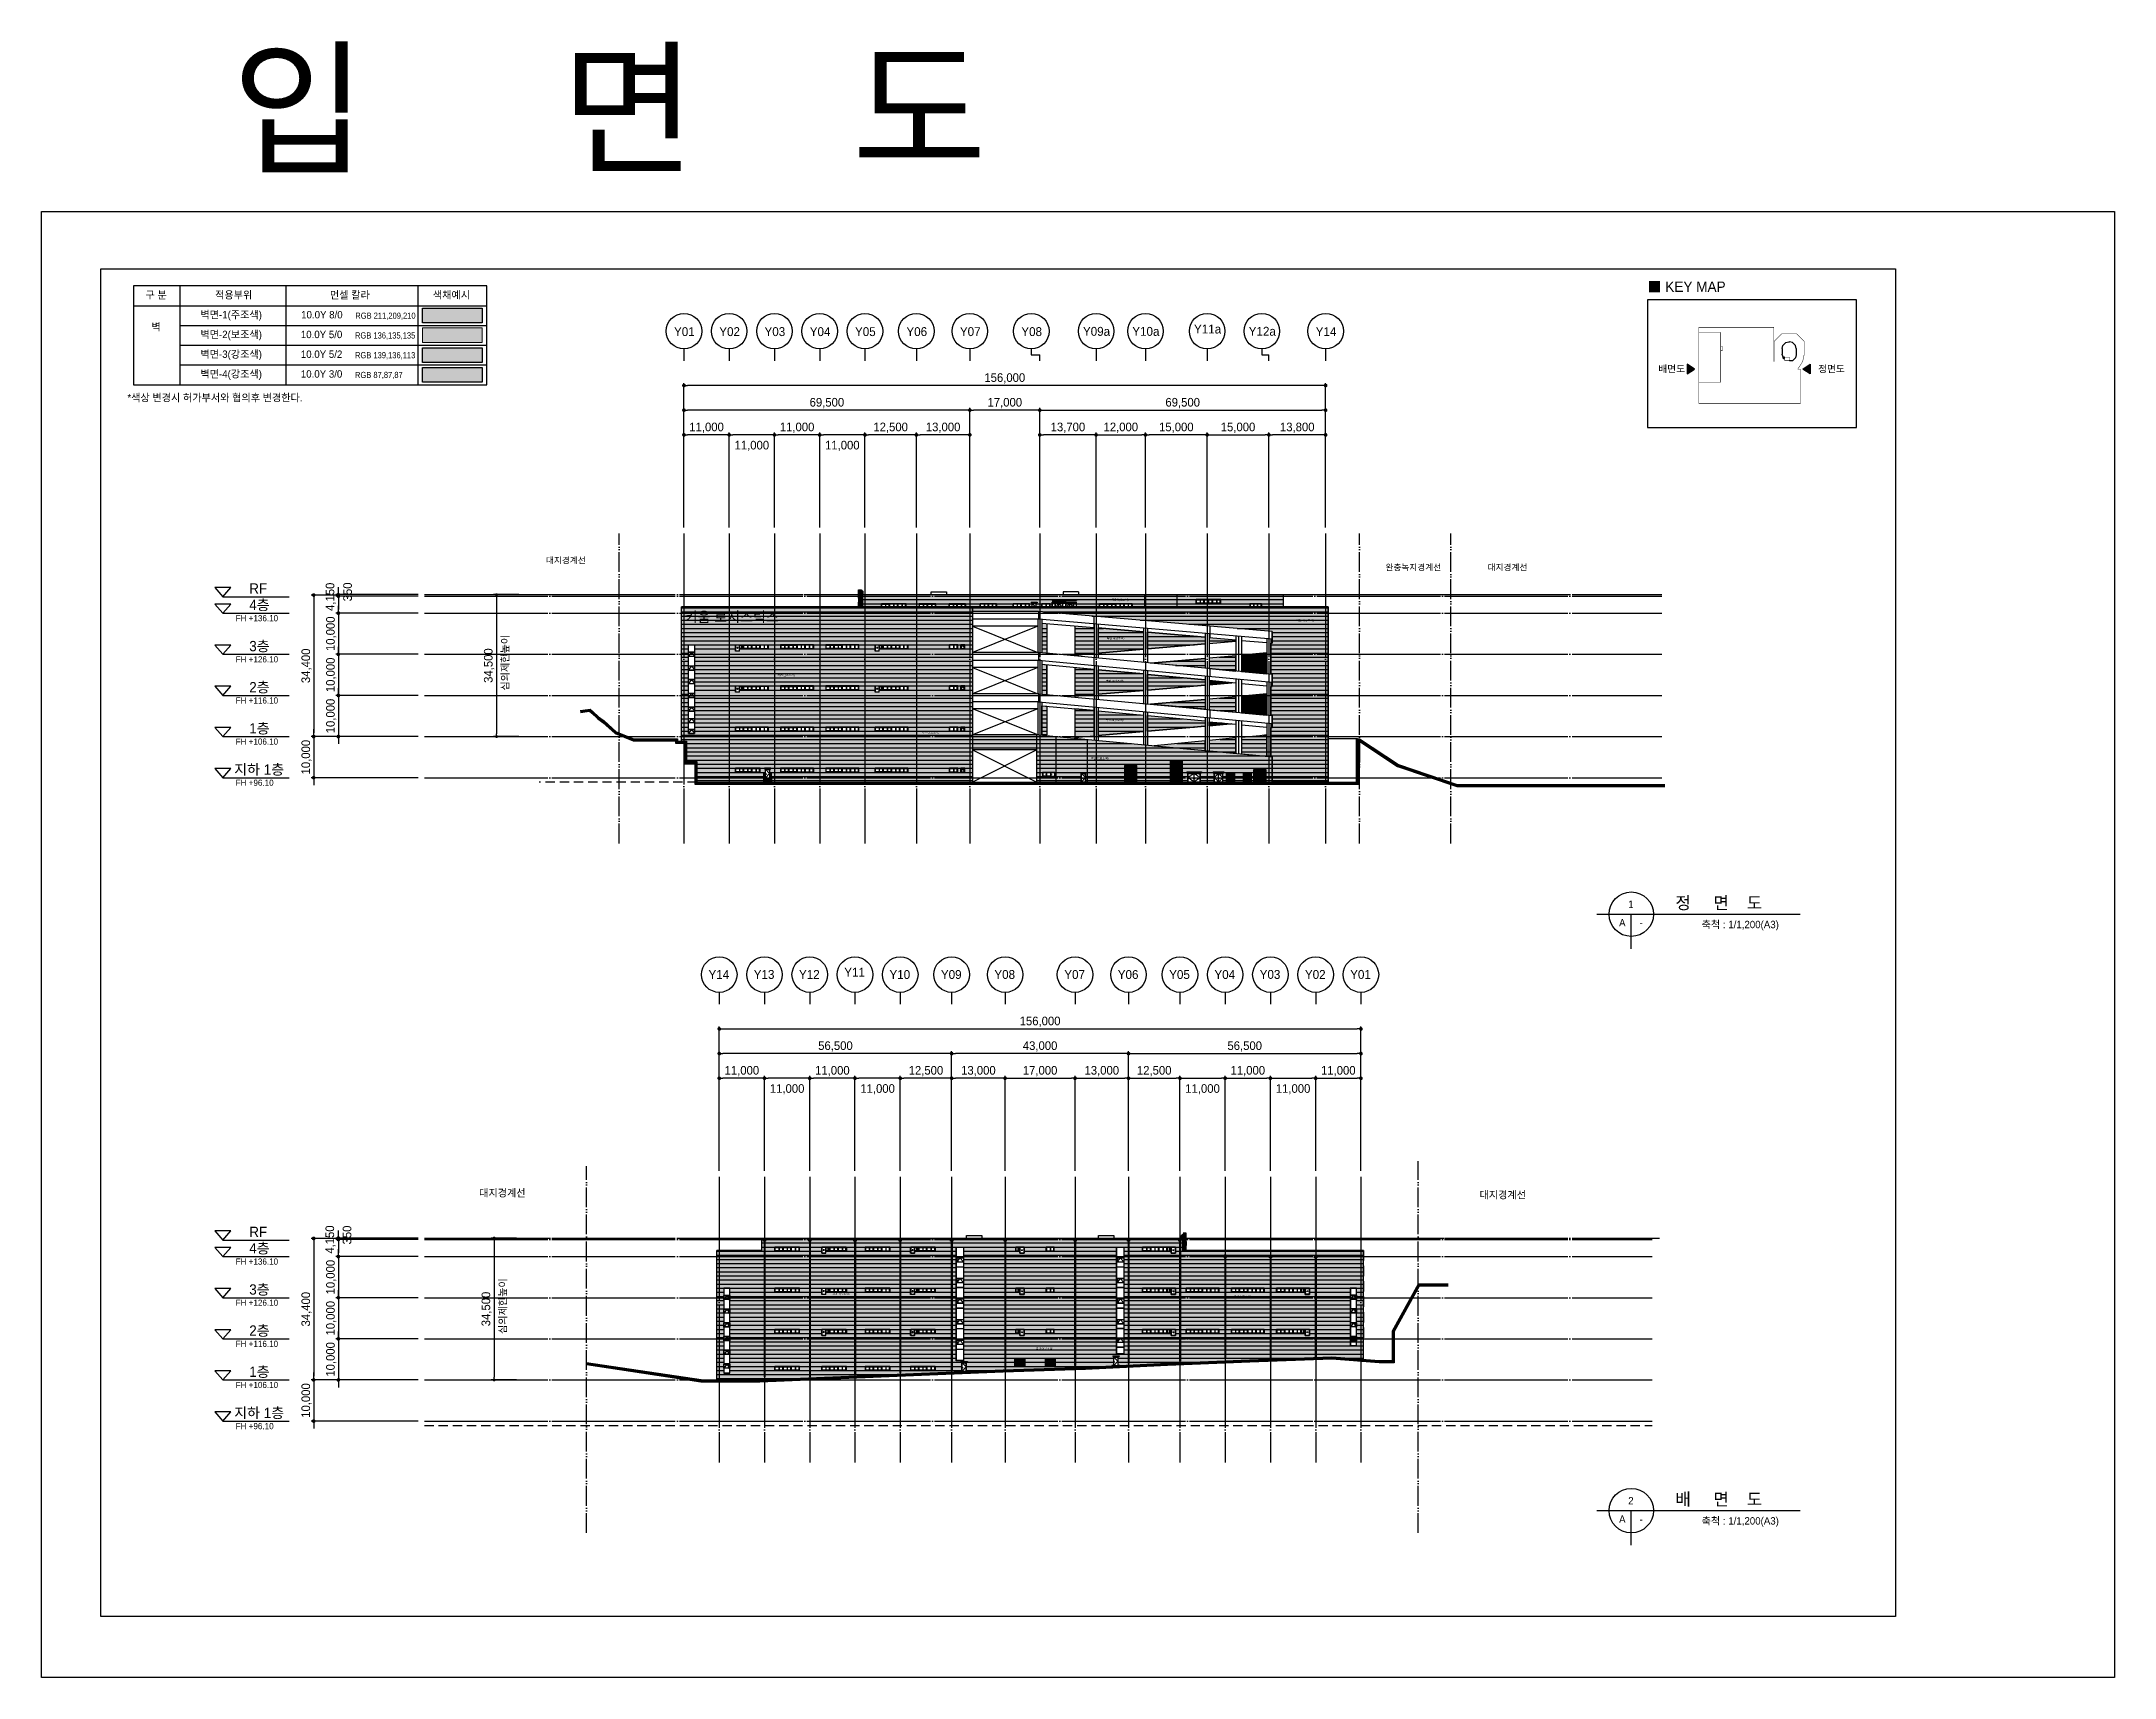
# Model space of a CAD drawing. Header units: millimetres. Extents: x 9068264 to 10076264, y 1307765 to 1705499.
# Drawn here: x 9068264 to 9572264, y 1307765 to 1705499 of the extents above; entities that cross this region are included whole.
import ezdxf
from ezdxf.enums import TextEntityAlignment as Align
from ezdxf.xclip import XClip

# ---------------------------------------------------------------- set-up
doc = ezdxf.new("R2010")
doc.units = ezdxf.units.MM
doc.header["$LTSCALE"] = 1000
for name, pattern in [('03 단지-0902$0$HIDDEN', [0.375, 0.25, -0.125]), ('ACAD_ISO05W100', [33, 24, -3, 0, -3, 0, -3]), ('CEN', [6.2, 6, -0.1, 0, -0.1]), ('HID', [0.345, 0.225, -0.12]), ('HIDDEN2', [0.1875, 0.125, -0.0625]), ('x-평면도$0$CEN', [6.2, 6, -0.1, 0, -0.1])]:
    doc.linetypes.add(name, pattern=pattern)
doc.layers.get('DEFPOINTS').update_dxf_attribs({"color": 151})
for name, color, linetype in [('-안전지대', 25, 'Continuous'), ('3 dim0', 7, 'Continuous'), ('A-CON', 2, 'Continuous'), ('A-FIN-5', 8, 'Continuous'), ('A-TIT', 2, 'Continuous'), ('A-TXT-2.7', 3, 'Continuous'), ('A-TXT-5.0', 3, 'Continuous'), ('A-WAL-DRYWALL', 7, 'Continuous'), ('CEN', 1, 'CEN'), ('CON', 2, 'Continuous'), ('CON-C', 2, 'Continuous'), ('DIM', 7, 'Continuous'), ('DOOR', 4, 'Continuous'), ('ELE-11', 7, 'Continuous'), ('ELE-2', 4, 'Continuous'), ('ELE-3', 6, 'Continuous'), ('ELE-8', 8, 'Continuous'), ('ELE7', 7, 'Continuous'), ('HAT-1', 8, 'Continuous'), ('hatch', 8, 'Continuous'), ('SYM', 7, 'Continuous'), ('SYM-2', 7, 'Continuous'), ('TEX', 3, 'Continuous'), ('TEX-SYM', 3, 'Continuous'), ('TXT1', 3, 'Continuous'), ('WAL', 3, 'Continuous'), ('WALL', 4, 'Continuous'), ('WID', 4, 'Continuous'), ('WIN', 4, 'Continuous'), ('WIN 6', 4, 'Continuous'), ('x-평면도$0$A-중심선', 10, 'x-평면도$0$CEN'), ('x-평면도$0$현황선', 6, 'Continuous'), ('도로체인', 6, 'Continuous')]:
    doc.layers.add(name, color=color, linetype=linetype)
doc.layers.add('h 251', color=251, linetype='Continuous', lineweight=9)
for name, color, linetype, true_color in [('벽면1 (주조색)', 7, 'Continuous', 0xd3d1d2), ('벽면2 (보조색)', 7, 'Continuous', 0x888787), ('벽면3 (강조색)', 7, 'Continuous', 0x8b8871), ('벽면4 (강조색)', 7, 'Continuous', 0x575757)]:
    doc.layers.add(name, color=color, linetype=linetype, true_color=true_color)
doc.styles.add('AUDIT_D_190715091641-0', font='')
doc.styles.add('JAS(HY울릉도M)', font='')
doc.styles.add('돋움', font='')
doc.styles.get('AUDIT_D_190715091641-0').set_extended_font_data('Dotum')
doc.styles.get('JAS(HY울릉도M)').set_extended_font_data('Dotum')
doc.styles.get('돋움').set_extended_font_data('Dotum')
doc.dimstyles.new('scale600', dxfattribs={"dimscale": 600, "dimtxt": 2, "dimasz": 1, "dimexe": 1, "dimexo": 2.5, "dimgap": 0.8, "dimtad": 1, "dimdec": 0, "dimzin": 0, "dimdsep": 46, "dimlunit": 6, "dimtxsty": 'AUDIT_D_190715091641-0', "dimblk": 'DOT', "dimcen": 0, "dimdle": 1, "dimclrd": 256, "dimclre": 256, "dimclrt": 3, "dimadec": 0, "dimazin": 0, "dimtfac": 1, "dimtdec": 0, "dimtix": 1, "dimtmove": 2, "dimatfit": 3, "dimldrblk": 'DOT', "dimfxl": 0, "dimtolj": 1, "dimtzin": 0, "dimarcsym": 0})

msp = doc.modelspace()

# ---------------------------------------------------------------- texts
at = {"layer": 'A-TXT-2.7', "style": '돋움'}
for s, p in [('대지경계선', (9190928.7, 1579359.5)), ('완충녹지경계선', (9395021.4, 1577656.9)), ('대지경계선', (9419846.5, 1577647.3))]:
    msp.add_text(s, height=1500, dxfattribs=at).set_placement(p, align=Align.MIDDLE_LEFT)
for s, p in [('FH +136.10', (9115490.8, 1564544.5)), ('FH +126.10', (9115490.8, 1554544.5)), ('FH +116.10', (9115490.8, 1544544.5)), ('FH +106.10', (9115490.8, 1534544.5)), ('FH +96.10', (9115490.8, 1524544.5)), ('FH +136.10', (9115490.8, 1408137.1)), ('FH +126.10', (9115490.8, 1398137.1)), ('FH +116.10', (9115490.8, 1388137.1)), ('FH +106.10', (9115490.8, 1378137.1)), ('FH +96.10', (9115490.8, 1368137.1))]:
    msp.add_text(s, height=1500, dxfattribs=at).set_placement(p)
at = {"layer": 'A-TXT-5.0', "style": '돋움'}
for s, p in [('정     면    도', (9465498.7, 1494591.2, 80000)), ('배     면    도', (9465498.7, 1349609.7, 80000))]:
    msp.add_text(s, height=2999.998, dxfattribs=at).set_placement(p)
for p in [(9490662.9, 1490828.1, 80000), (9490662.9, 1345846.6, 80000)]:
    msp.add_text('축척 : 1/1,200(A3)', height=1799.999, dxfattribs=at).set_placement(p, align=Align.MIDDLE_RIGHT)
at = {"layer": 'DEFPOINTS', "ltscale": 3, "style": 'JAS(HY울릉도M)'}
msp.add_text('입     면    도', height=26086.8, dxfattribs=at).set_placement((9298061.3, 1676072), align=Align.RIGHT)
at = {"layer": 'DEFPOINTS', "style": '돋움', "width": 0.8}
for s, p in [('RGB 211,209,210', (9144562.4, 1637634.1)), ('RGB 136,135,135', (9144486.1, 1632834.1)), ('RGB 139,136,113', (9144486.1, 1628034.1)), ('RGB 87,87,87', (9144486.1, 1623234.1))]:
    msp.add_text(s, height=1500, rotation=360, dxfattribs=at).set_placement(p, align=Align.BOTTOM_LEFT)
at = {"layer": 'DEFPOINTS', "style": '돋움'}
for s, p in [('벽면-4(강조색)', (9373316.7, 1564343.9)), ('벽면-4(강조색)', (9327245.6, 1559967.2)), ('벽면-4(강조색)', (9327015.2, 1549601.2)), ('벽면-2(보조색)', (9282256.6, 1537165.3)), ('벽면-4(강조색)', (9327015.2, 1540156.6)), ('벽면-2(보조색)', (9323391.6, 1530818.8)), ('벽면-2(보조색)', (9309975.5, 1387313.5))]:
    msp.add_text(s, height=500, rotation=360, dxfattribs=at).set_placement(p, align=Align.BOTTOM_LEFT)
at = {"layer": 'h 251', "color": 2, "style": '돋움'}
msp.add_text('키움 로지스틱스', height=2500, dxfattribs=at).set_placement((9224644.9, 1565604.7), align=Align.MIDDLE_LEFT)
at = {"layer": 'SYM-2', "color": 3, "style": '돋움'}
for s, height, p in [('Y01', 2160, (9224566.4, 1634960.4)), ('Y02', 2160, (9235566.4, 1634960.4)), ('Y03', 2160, (9246566.4, 1634960.4)), ('Y04', 2160, (9257566.4, 1634960.4)), ('Y05', 2160, (9268566.4, 1634960.4)), ('Y06', 2160, (9281066.4, 1634960.4)), ('Y07', 2160, (9294066.4, 1634960.4)), ('Y08', 2160, (9309003, 1634960.4)), ('Y09a', 2160, (9324766.7, 1635024.9)), ('Y10a', 2160, (9336766.7, 1635019)), ('Y11a', 2160, (9351766.7, 1635584.7)), ('Y12a', 2160, (9365066.7, 1635039.5)), ('Y14', 2160, (9380566.4, 1634960.4)), ('A', 1800, (9452601, 1491260.2, 80000)), ('1', 1800, (9454684.5, 1495740, 80000)), ('-', 1800, (9457159.8, 1491225.3, 80000)), ('Y14', 2160, (9232947.8, 1478667.3)), ('Y13', 2160, (9243947.8, 1478693.7)), ('Y12', 2160, (9254947.8, 1478687.8)), ('Y11', 2160, (9265947.8, 1479232.9)), ('Y10', 2160, (9276947.8, 1478667.3)), ('Y09', 2160, (9289447.8, 1478673.1)), ('Y08', 2160, (9302447.8, 1478679)), ('Y07', 2160, (9319447.8, 1478673.1)), ('Y06', 2160, (9332447.8, 1478673.1)), ('Y05', 2160, (9344947.8, 1478670.2)), ('Y04', 2160, (9355947.8, 1478667.3)), ('Y03', 2160, (9366947.8, 1478693.7)), ('Y02', 2160, (9377947.8, 1478687.8)), ('Y01', 2160, (9388947.8, 1478699.1)), ('2', 1800, (9454684.5, 1350758.5, 80000)), ('A', 1800, (9452601, 1346278.7, 80000)), ('-', 1800, (9457159.8, 1346243.8, 80000))]:
    msp.add_text(s, height=height, dxfattribs=at).set_placement(p, align=Align.MIDDLE_CENTER)
at = {"layer": 'TEX', "style": '돋움'}
for s, p in [('배면도', (9467847.1, 1625047.6)), ('정면도', (9506697.2, 1625047.6))]:
    msp.add_text(s, height=1680, dxfattribs=at).set_placement(p, align=Align.RIGHT)
at = {"layer": 'TEX', "color": 3, "style": '돋움'}
for s, height, p in [('RF', 2500, (9118780, 1572516.6)), ('4층', 2500, (9118780, 1568516.6)), ('3층', 2500, (9118780, 1558516.6)), ('2층', 2500, (9118780, 1548516.6)), ('1층', 2500, (9118780, 1538516.6)), ('지하 1층', 2500, (9115122, 1528516.6)), ('대지경계선', 1800, (9174672.2, 1425563.3)), ('대지경계선', 1800, (9417885.6, 1425116.5)), ('RF', 2500, (9118780, 1416109.2)), ('4층', 2500, (9118780, 1412109.2)), ('3층', 2500, (9118780, 1402109.2)), ('2층', 2500, (9118780, 1392109.2)), ('1층', 2500, (9118780, 1382109.2)), ('지하 1층', 2500, (9115122, 1372109.2))]:
    msp.add_text(s, height=height, dxfattribs=at).set_placement(p, align=Align.MIDDLE_LEFT)
for p in [(9180981.3, 1547680.1), (9180401.2, 1391272.7)]:
    msp.add_text('심의제한높이', height=1800, rotation=90, dxfattribs=at).set_placement(p, align=Align.MIDDLE_LEFT)
at = {"layer": 'TEX-SYM', "style": '돋움'}
for s, p in [('구 분', (9093547.2, 1642434.1)), ('적용부위', (9110481.5, 1642434.1)), ('먼셀 칼라', (9138400.5, 1642434.1)), ('색채예시', (9163429.9, 1642434.1)), ('벽면-1(주조색)', (9106909.8, 1637634.1)), ('10.0Y 8/0', (9131401.8, 1637634.1)), ('벽', (9095006.2, 1634689.5)), ('벽면-2(보조색)', (9106909.8, 1632834.1)), ('10.0Y 5/0', (9131325.5, 1632834.1)), ('벽면-3(강조색)', (9106909.8, 1628034.1)), ('10.0Y 5/2', (9131325.5, 1628034.1)), ('벽면-4(강조색)', (9106909.8, 1623234.1)), ('10.0Y 3/0', (9131325.5, 1623234.1)), ('*색상 변경시 허가부서와 협의후 변경한다.', (9089154.1, 1617461.8))]:
    msp.add_text(s, height=1800, rotation=360, dxfattribs=at).set_placement(p, align=Align.BOTTOM_LEFT)
at = {"layer": 'TEX-SYM', "color": 3, "style": '돋움'}
msp.add_text('■ KEY MAP', height=2520, rotation=360, dxfattribs=at).set_placement((9458702.1, 1644619.5, -168328.1))

# ---------------------------------------------------------------- blocks, each defined once
blk = doc.blocks.new('xxxxxxxx')
at = {"layer": 'DEFPOINTS', "linetype": 'ByBlock'}
for points in [[(44842066, -10941107), (45346066, -10941107), (45346066, -11297507), (44842066, -11297507)], [(44856466, -10955083), (45292815, -10955083), (45292815, -11282683), (44856466, -11282683)]]:
    blk.add_lwpolyline(points, close=True, dxfattribs=at)
blk = doc.blocks.new('_Dot')
at = {"color": 0, "linetype": 'ByBlock', "lineweight": -2}
blk.add_line((-0.5, 0), (-1, 0), dxfattribs=at)
at = {"color": 0, "linetype": 'ByBlock', "const_width": 0.5}
blk.add_lwpolyline([(-0.25, 0, 1), (0.25, 0, 1)], format="xyb", close=True, dxfattribs=at)
blk = doc.blocks.new('*D59')
at = {"layer": '3 dim0', "lineweight": -2, "transparency": 16777216}
for p, q in [((9140445, 1411010), (9140445, 1411910)), ((9159867, 1410110), (9139845, 1410110)), ((9140445, 1410110), (9140445, 1400110)), ((9159867, 1400110), (9139845, 1400110)), ((9140445, 1399210), (9140445, 1398310))]:
    blk.add_line(p, q, dxfattribs=at)
at = {"layer": 'DEFPOINTS', "color": 0, "transparency": 16777216}
for p in [(9161367, 1410110), (9140445, 1400110), (9161367, 1400110)]:
    blk.add_point(p, dxfattribs=at)
at = {"layer": '3 dim0', "lineweight": -2, "transparency": 16777216, "xscale": 900, "yscale": 900, "zscale": 900}
for p, rotation in [((9140445, 1410110), 270), ((9140445, 1400110), 90)]:
    blk.add_blockref('_Dot', p, dxfattribs=dict(at, rotation=rotation))
at = {"layer": '3 dim0', "color": 3, "transparency": 16777216, "insert": (9138711, 1405110), "char_height": 2100, "attachment_point": 5, "rotation": 90, "style": 'AUDIT_D_190715091641-0'}
blk.add_mtext('\\A1;10,000', dxfattribs=at)
blk = doc.blocks.new('*D60')
at = {"layer": '3 dim0', "lineweight": -2, "transparency": 16777216}
for p, q in [((9134445, 1381010), (9134445, 1381910)), ((9140118, 1380110), (9133845, 1380110)), ((9134445, 1380110), (9134445, 1370110)), ((9159867, 1370110), (9133845, 1370110)), ((9134445, 1369210), (9134445, 1368310))]:
    blk.add_line(p, q, dxfattribs=at)
at = {"layer": 'DEFPOINTS', "color": 0, "transparency": 16777216}
for p in [(9141618, 1380110), (9134445, 1370110), (9161367, 1370110)]:
    blk.add_point(p, dxfattribs=at)
at = {"layer": '3 dim0', "lineweight": -2, "transparency": 16777216, "xscale": 900, "yscale": 900, "zscale": 900}
for p, rotation in [((9134445, 1380110), 270), ((9134445, 1370110), 90)]:
    blk.add_blockref('_Dot', p, dxfattribs=dict(at, rotation=rotation))
at = {"layer": '3 dim0', "color": 3, "transparency": 16777216, "insert": (9132711, 1375110), "char_height": 2100, "attachment_point": 5, "rotation": 90, "style": 'AUDIT_D_190715091641-0'}
blk.add_mtext('\\A1;10,000', dxfattribs=at)
blk = doc.blocks.new('*D61')
at = {"layer": '3 dim0', "lineweight": -2, "transparency": 16777216}
for p, q in [((9140445, 1391010), (9140445, 1391910)), ((9159867, 1390110), (9139845, 1390110)), ((9140445, 1390110), (9140445, 1380110)), ((9159867, 1380110), (9139845, 1380110)), ((9140445, 1379210), (9140445, 1378310))]:
    blk.add_line(p, q, dxfattribs=at)
at = {"layer": 'DEFPOINTS', "color": 0, "transparency": 16777216}
for p in [(9161367, 1390110), (9140445, 1380110), (9161367, 1380110)]:
    blk.add_point(p, dxfattribs=at)
at = {"layer": '3 dim0', "lineweight": -2, "transparency": 16777216, "xscale": 900, "yscale": 900, "zscale": 900}
for p, rotation in [((9140445, 1390110), 270), ((9140445, 1380110), 90)]:
    blk.add_blockref('_Dot', p, dxfattribs=dict(at, rotation=rotation))
at = {"layer": '3 dim0', "color": 3, "transparency": 16777216, "insert": (9138711, 1385110), "char_height": 2100, "attachment_point": 5, "rotation": 90, "style": 'AUDIT_D_190715091641-0'}
blk.add_mtext('\\A1;10,000', dxfattribs=at)
blk = doc.blocks.new('*D62')
at = {"layer": '3 dim0', "lineweight": -2, "transparency": 16777216}
for p, q in [((9140445, 1401010), (9140445, 1401910)), ((9159867, 1400110), (9139845, 1400110)), ((9140445, 1400110), (9140445, 1390110)), ((9159867, 1390110), (9139845, 1390110)), ((9140445, 1389210), (9140445, 1388310))]:
    blk.add_line(p, q, dxfattribs=at)
at = {"layer": 'DEFPOINTS', "color": 0, "transparency": 16777216}
for p in [(9161367, 1400110), (9140445, 1390110), (9161367, 1390110)]:
    blk.add_point(p, dxfattribs=at)
at = {"layer": '3 dim0', "lineweight": -2, "transparency": 16777216, "xscale": 900, "yscale": 900, "zscale": 900}
for p, rotation in [((9140445, 1400110), 270), ((9140445, 1390110), 90)]:
    blk.add_blockref('_Dot', p, dxfattribs=dict(at, rotation=rotation))
at = {"layer": '3 dim0', "color": 3, "transparency": 16777216, "insert": (9138711, 1395110), "char_height": 2100, "attachment_point": 5, "rotation": 90, "style": 'AUDIT_D_190715091641-0'}
blk.add_mtext('\\A1;10,000', dxfattribs=at)
blk = doc.blocks.new('*D63')
at = {"layer": '3 dim0', "lineweight": -2, "transparency": 16777216}
for p, q in [((9140118, 1414510), (9133845, 1414510)), ((9134445, 1413610), (9134445, 1381010)), ((9140118, 1380110), (9133845, 1380110))]:
    blk.add_line(p, q, dxfattribs=at)
at = {"layer": 'DEFPOINTS', "color": 0, "transparency": 16777216}
for p in [(9141618, 1414510), (9134445, 1380110), (9141618, 1380110)]:
    blk.add_point(p, dxfattribs=at)
at = {"layer": '3 dim0', "lineweight": -2, "transparency": 16777216, "xscale": 900, "yscale": 900, "zscale": 900}
for p, rotation in [((9134445, 1414510), 90), ((9134445, 1380110), 270)]:
    blk.add_blockref('_Dot', p, dxfattribs=dict(at, rotation=rotation))
at = {"layer": '3 dim0', "color": 3, "transparency": 16777216, "insert": (9132711, 1397310), "char_height": 2100, "attachment_point": 5, "rotation": 90, "style": 'AUDIT_D_190715091641-0'}
blk.add_mtext('\\A1;34,400', dxfattribs=at)
blk = doc.blocks.new('*D64')
at = {"layer": '3 dim0', "lineweight": -2, "transparency": 16777216}
for p, q in [((9159867, 1414260), (9139845, 1414260)), ((9140445, 1413360), (9140445, 1411010)), ((9159867, 1410110), (9139845, 1410110))]:
    blk.add_line(p, q, dxfattribs=at)
at = {"layer": 'DEFPOINTS', "color": 0, "transparency": 16777216}
for p in [(9161367, 1414260), (9140445, 1410110), (9161367, 1410110)]:
    blk.add_point(p, dxfattribs=at)
at = {"layer": '3 dim0', "lineweight": -2, "transparency": 16777216, "xscale": 900, "yscale": 900, "zscale": 900}
for p, rotation in [((9140445, 1414260), 90), ((9140445, 1410110), 270)]:
    blk.add_blockref('_Dot', p, dxfattribs=dict(at, rotation=rotation))
at = {"layer": '3 dim0', "color": 3, "transparency": 16777216, "insert": (9138557, 1414241), "char_height": 2100, "attachment_point": 5, "rotation": 90, "style": 'AUDIT_D_190715091641-0'}
blk.add_mtext('\\A1;4,150', dxfattribs=at)
blk = doc.blocks.new('*D65')
at = {"layer": '3 dim0', "lineweight": -2, "transparency": 16777216}
for p, q in [((9140445, 1415510), (9140445, 1416410)), ((9159867, 1414610), (9139845, 1414610)), ((9159867, 1414260), (9139845, 1414260)), ((9140445, 1414610), (9140445, 1414260)), ((9140445, 1413360), (9140445, 1412460))]:
    blk.add_line(p, q, dxfattribs=at)
at = {"layer": 'DEFPOINTS', "color": 0, "transparency": 16777216}
for p in [(9140445, 1414260), (9161367, 1414610), (9161367, 1414260)]:
    blk.add_point(p, dxfattribs=at)
at = {"layer": '3 dim0', "lineweight": -2, "transparency": 16777216, "xscale": 900, "yscale": 900, "zscale": 900}
for p, rotation in [((9140445, 1414610), 270), ((9140445, 1414260), 90)]:
    blk.add_blockref('_Dot', p, dxfattribs=dict(at, rotation=rotation))
at = {"layer": '3 dim0', "color": 3, "transparency": 16777216, "insert": (9142565, 1415344), "char_height": 2100, "attachment_point": 5, "rotation": 90, "style": 'AUDIT_D_190715091641-0'}
blk.add_mtext('\\A1;350', dxfattribs=at)
blk = doc.blocks.new('AW-1')
at = {"ltscale": 0.1}
blk.add_wipeout([(0, 1000), (0, 0), (8000, 0), (8000, 1000)], dxfattribs=at).dxf.layer = 'DOOR'
at = {"layer": 'DOOR', "ltscale": 0.1}
for p, q in [((0, 1000), (0, 0)), ((8000, 1000), (0, 1000)), ((40, 960), (7960, 960)), ((40, 40), (40, 960)), ((7960, 40), (40, 40)), ((7960, 960), (7960, 40)), ((8000, 0), (8000, 1000)), ((0, 0), (8000, 0))]:
    blk.add_line(p, q, dxfattribs=at)
at = {"layer": 'DOOR', "color": 9, "ltscale": 0.1}
for p, q in [((100, 900), (980, 900)), ((100, 100), (100, 900)), ((980, 100), (100, 100)), ((980, 960), (980, 40)), ((1040, 900), (1920, 900)), ((1040, 900), (1040, 100)), ((1920, 100), (1040, 100)), ((1920, 100), (1920, 900)), ((1980, 40), (1980, 960)), ((2020, 40), (2020, 960)), ((2080, 900), (2970, 900)), ((2080, 100), (2080, 900)), ((2970, 100), (2080, 100)), ((2970, 960), (2970, 40)), ((3030, 900), (3920, 900)), ((3030, 900), (3030, 100)), ((3920, 100), (3030, 100)), ((3920, 100), (3920, 900)), ((3980, 40), (3980, 960)), ((4020, 40), (4020, 960)), ((4080, 100), (4080, 900)), ((4970, 900), (4080, 900)), ((4080, 100), (4970, 100)), ((4970, 900), (4970, 100)), ((5030, 960), (5030, 40)), ((5920, 900), (5030, 900)), ((5030, 100), (5920, 100)), ((5920, 100), (5920, 900)), ((5980, 40), (5980, 960)), ((6020, 40), (6020, 960)), ((6080, 100), (6080, 900)), ((6960, 900), (6080, 900)), ((6080, 100), (6960, 100)), ((6960, 900), (6960, 100)), ((7020, 960), (7020, 40)), ((7900, 900), (7020, 900)), ((7020, 100), (7900, 100)), ((7900, 100), (7900, 900))]:
    blk.add_line(p, q, dxfattribs=at)
blk = doc.blocks.new('RTRET')
at = {"ltscale": 0.1}
blk.add_wipeout([(131678, 216603), (130658, 216603), (130658, 217103), (123678, 217103), (123678, 218103), (131678, 218103)], dxfattribs=at).dxf.layer = 'WID'
for p, q in [((123678, 218103), (123678, 217103)), ((123678, 217103), (130658, 217103))]:
    blk.add_line(p, q)
at = {"layer": 'DOOR', "ltscale": 0.1}
for p, q in [((131678, 218103), (123678, 218103)), ((123678, 217103), (123678, 218103)), ((130658, 217103), (123678, 217103)), ((123718, 218063), (131638, 218063)), ((123718, 217143), (123718, 218063)), ((130658, 217143), (123718, 217143)), ((125658, 217143), (125658, 218063)), ((125698, 217143), (125698, 218063)), ((127658, 217143), (127658, 218063)), ((127698, 217143), (127698, 218063)), ((129658, 217143), (129658, 218063)), ((129698, 217143), (129698, 218063)), ((130658, 216603), (130658, 218063)), ((130698, 216643), (130698, 218063)), ((131638, 218063), (131638, 216643)), ((131678, 216603), (131678, 218103)), ((131678, 218103), (131678, 216603)), ((130658, 216603), (131678, 216603)), ((131638, 216643), (130698, 216643))]:
    blk.add_line(p, q, dxfattribs=at)
at = {"layer": 'DOOR', "color": 9, "ltscale": 0.1}
for p, q in [((123778, 218003), (124658, 218003)), ((123778, 217203), (123778, 218003)), ((124658, 217203), (123778, 217203)), ((124658, 218063), (124658, 217143)), ((124718, 218003), (125598, 218003)), ((124718, 218003), (124718, 217203)), ((125598, 217203), (124718, 217203)), ((125598, 217203), (125598, 218003)), ((125758, 217203), (125758, 218003)), ((126648, 218003), (125758, 218003)), ((125758, 217203), (126648, 217203)), ((126648, 218003), (126648, 217203)), ((126708, 218063), (126708, 217143)), ((127598, 218003), (126708, 218003)), ((126708, 217203), (127598, 217203)), ((127598, 217203), (127598, 218003)), ((127758, 217203), (127758, 218003)), ((128648, 218003), (127758, 218003)), ((127758, 217203), (128648, 217203)), ((128648, 218003), (128648, 217203)), ((128708, 218063), (128708, 217143)), ((129598, 218003), (128708, 218003)), ((128708, 217203), (129598, 217203)), ((129598, 217203), (129598, 218003)), ((129758, 217203), (129758, 218003)), ((130148, 218003), (129758, 218003)), ((129758, 217203), (130148, 217203)), ((130148, 218003), (130148, 217203)), ((130208, 218063), (130208, 217143)), ((130598, 218003), (130208, 218003)), ((130208, 217203), (130598, 217203)), ((130598, 217203), (130598, 218003))]:
    blk.add_line(p, q, dxfattribs=at)
at = {"layer": 'DOOR', "color": 10, "ltscale": 0.1, "elevation": 0}
for points in [[(131050, 217473), (131286, 217473, -0.575867), (131302, 217445), (131184, 217239, -0.5803225), (131152, 217239), (131034, 217445, -0.575867)], [(131050, 217461), (131286, 217461, -0.575867), (131291, 217451), (131173, 217245, -0.5803225), (131163, 217245), (131045, 217451, -0.575867)]]:
    blk.add_lwpolyline(points, format="xyb", close=True, dxfattribs=at)
at = {"layer": 'DOOR', "color": 10, "ltscale": 0.1}
blk.add_circle((131558, 217983), 43.8, dxfattribs=at)
at = {"layer": 'WID', "color": 1, "ltscale": 0.1}
for points in [[(131302, 217445), (131184, 217239, -0.5803225), (131152, 217239), (131034, 217445, -0.575867), (131050, 217473), (131286, 217473, -0.575867)], [(131602, 217983, 1), (131514, 217983, 1)]]:
    blk.add_lwpolyline(points, format="xyb", close=True, dxfattribs=at)
blk.add_lwpolyline([(131296, 217461), (131168, 217236), (131039, 217461)], close=True, dxfattribs=at)
blk = doc.blocks.new('*D66')
at = {"layer": 'DEFPOINTS', "color": 0, "transparency": 16777216}
for p in [(9185492, 1414610), (9178320, 1380110), (9185492, 1380110)]:
    blk.add_point(p, dxfattribs=at)
at = {"layer": 'DIM', "lineweight": -2, "transparency": 16777216}
for p, q in [((9183742, 1414610), (9177620, 1414610)), ((9178320, 1413910), (9178320, 1380810)), ((9183742, 1380110), (9177620, 1380110))]:
    blk.add_line(p, q, dxfattribs=at)
at = {"layer": 'DIM', "lineweight": -2, "transparency": 16777216, "xscale": 700, "yscale": 700, "zscale": 700}
for p, rotation in [((9178320, 1414610), 90), ((9178320, 1380110), 270)]:
    blk.add_blockref('_Dot', p, dxfattribs=dict(at, rotation=rotation))
at = {"layer": 'DIM', "color": 3, "transparency": 16777216, "insert": (9176506, 1397360), "char_height": 2100, "attachment_point": 5, "rotation": 90, "style": 'AUDIT_D_190715091641-0'}
blk.add_mtext('\\A1;34,500', dxfattribs=at)
blk = doc.blocks.new('FSD-1')
blk.add_wipeout([(1100, 0), (0, 0), (0, 2100), (1100, 2100)]).dxf.layer = 'DOOR'
at = {"layer": 'CEN'}
for p, q in [((40, 2060), (1010, 1050)), ((1010, 1050), (40, 0))]:
    blk.add_line(p, q, dxfattribs=at)
at = {"layer": 'DOOR', "color": 4}
for p, q in [((0, 2100), (1100, 2100)), ((0, 0), (0, 2100)), ((0, 0), (1100, 0)), ((40, 2060), (1060, 2060)), ((40, 0), (40, 2060)), ((60, 900), (140, 900)), ((100, 860), (100, 940)), ((126, 915), (276, 915)), ((126, 885), (276, 885)), ((1050, 1880), (1060, 1880)), ((1050, 1780), (1050, 1880)), ((1050, 1780), (1060, 1780)), ((1050, 300), (1060, 300)), ((1050, 200), (1050, 300)), ((1050, 200), (1060, 200)), ((1060, 0), (1060, 2060)), ((1100, 0), (1100, 2100))]:
    blk.add_line(p, q, dxfattribs=at)
at = {"layer": 'DOOR', "color": 4, "linetype": 'HID'}
blk.add_lwpolyline([(728, 2023), (728, 1924, 0.4142136), (729, 1923), (1028, 1923, 0.4142136), (1028, 1924), (1028, 2023, 0.4142136), (1028, 2023), (729, 2023, 0.4142136)], format="xyb", close=True, dxfattribs=at)
at = {"layer": 'DOOR', "color": 4}
blk.add_circle((100, 900), 30, dxfattribs=at)
for start, end in [(150, 210), (330, 30)]:
    blk.add_arc((250, 900), 30, start, end, dxfattribs=at)
blk = doc.blocks.new('*D67')
at = {"layer": '3 dim0', "lineweight": -2, "transparency": 16777216}
for p, q in [((9332547, 1430951), (9332547, 1460051)), ((9333447, 1459451), (9388147, 1459451)), ((9389047, 1430951), (9389047, 1460051))]:
    blk.add_line(p, q, dxfattribs=at)
at = {"layer": 'DEFPOINTS', "color": 0, "transparency": 16777216}
for p in [(9389047, 1459451), (9332547, 1429451), (9389047, 1429451)]:
    blk.add_point(p, dxfattribs=at)
at = {"layer": '3 dim0', "lineweight": -2, "transparency": 16777216, "xscale": 900, "yscale": 900, "zscale": 900, "rotation": 180}
blk.add_blockref('_Dot', (9332547, 1459451), dxfattribs=at)
at = {"layer": '3 dim0', "lineweight": -2, "transparency": 16777216, "xscale": 900, "yscale": 900, "zscale": 900}
blk.add_blockref('_Dot', (9389047, 1459451), dxfattribs=at)
at = {"layer": '3 dim0', "color": 3, "transparency": 16777216, "insert": (9360797, 1461184), "char_height": 2100, "attachment_point": 5, "style": 'AUDIT_D_190715091641-0'}
blk.add_mtext('\\A1;56,500', dxfattribs=at)
blk = doc.blocks.new('*D68')
at = {"layer": '3 dim0', "lineweight": -2, "transparency": 16777216}
for p, q in [((9233047, 1430951), (9233047, 1466051)), ((9233947, 1465451), (9388147, 1465451)), ((9389047, 1430951), (9389047, 1466051))]:
    blk.add_line(p, q, dxfattribs=at)
at = {"layer": 'DEFPOINTS', "color": 0, "transparency": 16777216}
for p in [(9389047, 1465451), (9233047, 1429451), (9389047, 1429451)]:
    blk.add_point(p, dxfattribs=at)
at = {"layer": '3 dim0', "lineweight": -2, "transparency": 16777216, "xscale": 900, "yscale": 900, "zscale": 900, "rotation": 180}
blk.add_blockref('_Dot', (9233047, 1465451), dxfattribs=at)
at = {"layer": '3 dim0', "lineweight": -2, "transparency": 16777216, "xscale": 900, "yscale": 900, "zscale": 900}
blk.add_blockref('_Dot', (9389047, 1465451), dxfattribs=at)
at = {"layer": '3 dim0', "color": 3, "transparency": 16777216, "insert": (9311047, 1467184), "char_height": 2100, "attachment_point": 5, "style": 'AUDIT_D_190715091641-0'}
blk.add_mtext('\\A1;156,000', dxfattribs=at)
blk = doc.blocks.new('*D69')
at = {"layer": '3 dim0', "lineweight": -2, "transparency": 16777216}
for p, q in [((9378047, 1430951), (9378047, 1454051)), ((9378947, 1453451), (9388147, 1453451)), ((9389047, 1430951), (9389047, 1454051))]:
    blk.add_line(p, q, dxfattribs=at)
at = {"layer": 'DEFPOINTS', "color": 0, "transparency": 16777216}
for p in [(9389047, 1453451), (9378047, 1429451), (9389047, 1429451)]:
    blk.add_point(p, dxfattribs=at)
at = {"layer": '3 dim0', "lineweight": -2, "transparency": 16777216, "xscale": 900, "yscale": 900, "zscale": 900, "rotation": 180}
blk.add_blockref('_Dot', (9378047, 1453451), dxfattribs=at)
at = {"layer": '3 dim0', "lineweight": -2, "transparency": 16777216, "xscale": 900, "yscale": 900, "zscale": 900}
blk.add_blockref('_Dot', (9389047, 1453451), dxfattribs=at)
at = {"layer": '3 dim0', "color": 3, "transparency": 16777216, "insert": (9383547, 1455184), "char_height": 2100, "attachment_point": 5, "style": 'AUDIT_D_190715091641-0'}
blk.add_mtext('\\A1;11,000', dxfattribs=at)
blk = doc.blocks.new('*D70')
at = {"layer": '3 dim0', "lineweight": -2, "transparency": 16777216}
for p, q in [((9289547, 1430951), (9289547, 1460051)), ((9331647, 1459451), (9290447, 1459451)), ((9332547, 1430951), (9332547, 1460051))]:
    blk.add_line(p, q, dxfattribs=at)
at = {"layer": 'DEFPOINTS', "color": 0, "transparency": 16777216}
for p in [(9289547, 1459451), (9289547, 1429451), (9332547, 1429451)]:
    blk.add_point(p, dxfattribs=at)
at = {"layer": '3 dim0', "lineweight": -2, "transparency": 16777216, "xscale": 900, "yscale": 900, "zscale": 900, "rotation": 180}
blk.add_blockref('_Dot', (9289547, 1459451), dxfattribs=at)
at = {"layer": '3 dim0', "lineweight": -2, "transparency": 16777216, "xscale": 900, "yscale": 900, "zscale": 900}
blk.add_blockref('_Dot', (9332547, 1459451), dxfattribs=at)
at = {"layer": '3 dim0', "color": 3, "transparency": 16777216, "insert": (9311047, 1461184), "char_height": 2100, "attachment_point": 5, "style": 'AUDIT_D_190715091641-0'}
blk.add_mtext('\\A1;43,000', dxfattribs=at)
blk = doc.blocks.new('*D71')
at = {"layer": '3 dim0', "lineweight": -2, "transparency": 16777216}
for p, q in [((9233047, 1430951), (9233047, 1460051)), ((9288647, 1459451), (9233947, 1459451)), ((9289547, 1430951), (9289547, 1460051))]:
    blk.add_line(p, q, dxfattribs=at)
at = {"layer": 'DEFPOINTS', "color": 0, "transparency": 16777216}
for p in [(9233047, 1459451), (9233047, 1429451), (9289547, 1429451)]:
    blk.add_point(p, dxfattribs=at)
at = {"layer": '3 dim0', "lineweight": -2, "transparency": 16777216, "xscale": 900, "yscale": 900, "zscale": 900, "rotation": 180}
blk.add_blockref('_Dot', (9233047, 1459451), dxfattribs=at)
at = {"layer": '3 dim0', "lineweight": -2, "transparency": 16777216, "xscale": 900, "yscale": 900, "zscale": 900}
blk.add_blockref('_Dot', (9289547, 1459451), dxfattribs=at)
at = {"layer": '3 dim0', "color": 3, "transparency": 16777216, "insert": (9261297, 1461184), "char_height": 2100, "attachment_point": 5, "style": 'AUDIT_D_190715091641-0'}
blk.add_mtext('\\A1;56,500', dxfattribs=at)
blk = doc.blocks.new('*D72')
at = {"layer": '3 dim0', "lineweight": -2, "transparency": 16777216}
for p, q in [((9367047, 1430951), (9367047, 1454051)), ((9367947, 1453451), (9377147, 1453451)), ((9378047, 1430951), (9378047, 1454051))]:
    blk.add_line(p, q, dxfattribs=at)
at = {"layer": 'DEFPOINTS', "color": 0, "transparency": 16777216}
for p in [(9378047, 1453451), (9367047, 1429451), (9378047, 1429451)]:
    blk.add_point(p, dxfattribs=at)
at = {"layer": '3 dim0', "lineweight": -2, "transparency": 16777216, "xscale": 900, "yscale": 900, "zscale": 900, "rotation": 180}
blk.add_blockref('_Dot', (9367047, 1453451), dxfattribs=at)
at = {"layer": '3 dim0', "lineweight": -2, "transparency": 16777216, "xscale": 900, "yscale": 900, "zscale": 900}
blk.add_blockref('_Dot', (9378047, 1453451), dxfattribs=at)
at = {"layer": '3 dim0', "color": 3, "transparency": 16777216, "insert": (9372547, 1450763), "char_height": 2100, "attachment_point": 5, "style": 'AUDIT_D_190715091641-0'}
blk.add_mtext('\\A1;11,000', dxfattribs=at)
blk = doc.blocks.new('*D73')
at = {"layer": '3 dim0', "lineweight": -2, "transparency": 16777216}
for p, q in [((9356047, 1430951), (9356047, 1454051)), ((9356947, 1453451), (9366147, 1453451)), ((9367047, 1430951), (9367047, 1454051))]:
    blk.add_line(p, q, dxfattribs=at)
at = {"layer": 'DEFPOINTS', "color": 0, "transparency": 16777216}
for p in [(9367047, 1453451), (9356047, 1429451), (9367047, 1429451)]:
    blk.add_point(p, dxfattribs=at)
at = {"layer": '3 dim0', "lineweight": -2, "transparency": 16777216, "xscale": 900, "yscale": 900, "zscale": 900, "rotation": 180}
blk.add_blockref('_Dot', (9356047, 1453451), dxfattribs=at)
at = {"layer": '3 dim0', "lineweight": -2, "transparency": 16777216, "xscale": 900, "yscale": 900, "zscale": 900}
blk.add_blockref('_Dot', (9367047, 1453451), dxfattribs=at)
at = {"layer": '3 dim0', "color": 3, "transparency": 16777216, "insert": (9361547, 1455184), "char_height": 2100, "attachment_point": 5, "style": 'AUDIT_D_190715091641-0'}
blk.add_mtext('\\A1;11,000', dxfattribs=at)
blk = doc.blocks.new('*D74')
at = {"layer": '3 dim0', "lineweight": -2, "transparency": 16777216}
for p, q in [((9319547, 1430951), (9319547, 1454051)), ((9320447, 1453451), (9331647, 1453451)), ((9332547, 1430951), (9332547, 1454051))]:
    blk.add_line(p, q, dxfattribs=at)
at = {"layer": 'DEFPOINTS', "color": 0, "transparency": 16777216}
for p in [(9332547, 1453451), (9319547, 1429451), (9332547, 1429451)]:
    blk.add_point(p, dxfattribs=at)
at = {"layer": '3 dim0', "lineweight": -2, "transparency": 16777216, "xscale": 900, "yscale": 900, "zscale": 900, "rotation": 180}
blk.add_blockref('_Dot', (9319547, 1453451), dxfattribs=at)
at = {"layer": '3 dim0', "lineweight": -2, "transparency": 16777216, "xscale": 900, "yscale": 900, "zscale": 900}
blk.add_blockref('_Dot', (9332547, 1453451), dxfattribs=at)
at = {"layer": '3 dim0', "color": 3, "transparency": 16777216, "insert": (9326047, 1455184), "char_height": 2100, "attachment_point": 5, "style": 'AUDIT_D_190715091641-0'}
blk.add_mtext('\\A1;13,000', dxfattribs=at)
blk = doc.blocks.new('*D75')
at = {"layer": '3 dim0', "lineweight": -2, "transparency": 16777216}
for p, q in [((9332547, 1430951), (9332547, 1454051)), ((9333447, 1453451), (9344147, 1453451)), ((9345047, 1430951), (9345047, 1454051))]:
    blk.add_line(p, q, dxfattribs=at)
at = {"layer": 'DEFPOINTS', "color": 0, "transparency": 16777216}
for p in [(9345047, 1453451), (9332547, 1429451), (9345047, 1429451)]:
    blk.add_point(p, dxfattribs=at)
at = {"layer": '3 dim0', "lineweight": -2, "transparency": 16777216, "xscale": 900, "yscale": 900, "zscale": 900, "rotation": 180}
blk.add_blockref('_Dot', (9332547, 1453451), dxfattribs=at)
at = {"layer": '3 dim0', "lineweight": -2, "transparency": 16777216, "xscale": 900, "yscale": 900, "zscale": 900}
blk.add_blockref('_Dot', (9345047, 1453451), dxfattribs=at)
at = {"layer": '3 dim0', "color": 3, "transparency": 16777216, "insert": (9338797, 1455184), "char_height": 2100, "attachment_point": 5, "style": 'AUDIT_D_190715091641-0'}
blk.add_mtext('\\A1;12,500', dxfattribs=at)
blk = doc.blocks.new('*D76')
at = {"layer": '3 dim0', "lineweight": -2, "transparency": 16777216}
for p, q in [((9302547, 1430951), (9302547, 1454051)), ((9303447, 1453451), (9318647, 1453451)), ((9319547, 1430951), (9319547, 1454051))]:
    blk.add_line(p, q, dxfattribs=at)
at = {"layer": 'DEFPOINTS', "color": 0, "transparency": 16777216}
for p in [(9319547, 1453451), (9302547, 1429451), (9319547, 1429451)]:
    blk.add_point(p, dxfattribs=at)
at = {"layer": '3 dim0', "lineweight": -2, "transparency": 16777216, "xscale": 900, "yscale": 900, "zscale": 900, "rotation": 180}
blk.add_blockref('_Dot', (9302547, 1453451), dxfattribs=at)
at = {"layer": '3 dim0', "lineweight": -2, "transparency": 16777216, "xscale": 900, "yscale": 900, "zscale": 900}
blk.add_blockref('_Dot', (9319547, 1453451), dxfattribs=at)
at = {"layer": '3 dim0', "color": 3, "transparency": 16777216, "insert": (9311047, 1455184), "char_height": 2100, "attachment_point": 5, "style": 'AUDIT_D_190715091641-0'}
blk.add_mtext('\\A1;17,000', dxfattribs=at)
blk = doc.blocks.new('*D77')
at = {"layer": '3 dim0', "lineweight": -2, "transparency": 16777216}
for p, q in [((9233047, 1430951), (9233047, 1454051)), ((9243147, 1453451), (9233947, 1453451)), ((9244047, 1430951), (9244047, 1454051))]:
    blk.add_line(p, q, dxfattribs=at)
at = {"layer": 'DEFPOINTS', "color": 0, "transparency": 16777216}
for p in [(9233047, 1453451), (9233047, 1429451), (9244047, 1429451)]:
    blk.add_point(p, dxfattribs=at)
at = {"layer": '3 dim0', "lineweight": -2, "transparency": 16777216, "xscale": 900, "yscale": 900, "zscale": 900, "rotation": 180}
blk.add_blockref('_Dot', (9233047, 1453451), dxfattribs=at)
at = {"layer": '3 dim0', "lineweight": -2, "transparency": 16777216, "xscale": 900, "yscale": 900, "zscale": 900}
blk.add_blockref('_Dot', (9244047, 1453451), dxfattribs=at)
at = {"layer": '3 dim0', "color": 3, "transparency": 16777216, "insert": (9238547, 1455184), "char_height": 2100, "attachment_point": 5, "style": 'AUDIT_D_190715091641-0'}
blk.add_mtext('\\A1;11,000', dxfattribs=at)
blk = doc.blocks.new('*D78')
at = {"layer": '3 dim0', "lineweight": -2, "transparency": 16777216}
for p, q in [((9244047, 1430951), (9244047, 1454051)), ((9254147, 1453451), (9244947, 1453451)), ((9255047, 1430951), (9255047, 1454051))]:
    blk.add_line(p, q, dxfattribs=at)
at = {"layer": 'DEFPOINTS', "color": 0, "transparency": 16777216}
for p in [(9244047, 1453451), (9244047, 1429451), (9255047, 1429451)]:
    blk.add_point(p, dxfattribs=at)
at = {"layer": '3 dim0', "lineweight": -2, "transparency": 16777216, "xscale": 900, "yscale": 900, "zscale": 900, "rotation": 180}
blk.add_blockref('_Dot', (9244047, 1453451), dxfattribs=at)
at = {"layer": '3 dim0', "lineweight": -2, "transparency": 16777216, "xscale": 900, "yscale": 900, "zscale": 900}
blk.add_blockref('_Dot', (9255047, 1453451), dxfattribs=at)
at = {"layer": '3 dim0', "color": 3, "transparency": 16777216, "insert": (9249547, 1450763), "char_height": 2100, "attachment_point": 5, "style": 'AUDIT_D_190715091641-0'}
blk.add_mtext('\\A1;11,000', dxfattribs=at)
blk = doc.blocks.new('*D79')
at = {"layer": '3 dim0', "lineweight": -2, "transparency": 16777216}
for p, q in [((9266047, 1430951), (9266047, 1454051)), ((9276147, 1453451), (9266947, 1453451)), ((9277047, 1430951), (9277047, 1454051))]:
    blk.add_line(p, q, dxfattribs=at)
at = {"layer": 'DEFPOINTS', "color": 0, "transparency": 16777216}
for p in [(9266047, 1453451), (9266047, 1429451), (9277047, 1429451)]:
    blk.add_point(p, dxfattribs=at)
at = {"layer": '3 dim0', "lineweight": -2, "transparency": 16777216, "xscale": 900, "yscale": 900, "zscale": 900, "rotation": 180}
blk.add_blockref('_Dot', (9266047, 1453451), dxfattribs=at)
at = {"layer": '3 dim0', "lineweight": -2, "transparency": 16777216, "xscale": 900, "yscale": 900, "zscale": 900}
blk.add_blockref('_Dot', (9277047, 1453451), dxfattribs=at)
at = {"layer": '3 dim0', "color": 3, "transparency": 16777216, "insert": (9271547, 1450763), "char_height": 2100, "attachment_point": 5, "style": 'AUDIT_D_190715091641-0'}
blk.add_mtext('\\A1;11,000', dxfattribs=at)
blk = doc.blocks.new('*D80')
at = {"layer": '3 dim0', "lineweight": -2, "transparency": 16777216}
for p, q in [((9255047, 1430951), (9255047, 1454051)), ((9265147, 1453451), (9255947, 1453451)), ((9266047, 1430951), (9266047, 1454051))]:
    blk.add_line(p, q, dxfattribs=at)
at = {"layer": 'DEFPOINTS', "color": 0, "transparency": 16777216}
for p in [(9255047, 1453451), (9255047, 1429451), (9266047, 1429451)]:
    blk.add_point(p, dxfattribs=at)
at = {"layer": '3 dim0', "lineweight": -2, "transparency": 16777216, "xscale": 900, "yscale": 900, "zscale": 900, "rotation": 180}
blk.add_blockref('_Dot', (9255047, 1453451), dxfattribs=at)
at = {"layer": '3 dim0', "lineweight": -2, "transparency": 16777216, "xscale": 900, "yscale": 900, "zscale": 900}
blk.add_blockref('_Dot', (9266047, 1453451), dxfattribs=at)
at = {"layer": '3 dim0', "color": 3, "transparency": 16777216, "insert": (9260547, 1455184), "char_height": 2100, "attachment_point": 5, "style": 'AUDIT_D_190715091641-0'}
blk.add_mtext('\\A1;11,000', dxfattribs=at)
blk = doc.blocks.new('*D81')
at = {"layer": '3 dim0', "lineweight": -2, "transparency": 16777216}
for p, q in [((9289547, 1430951), (9289547, 1454051)), ((9301647, 1453451), (9290447, 1453451)), ((9302547, 1430951), (9302547, 1454051))]:
    blk.add_line(p, q, dxfattribs=at)
at = {"layer": 'DEFPOINTS', "color": 0, "transparency": 16777216}
for p in [(9289547, 1453451), (9289547, 1429451), (9302547, 1429451)]:
    blk.add_point(p, dxfattribs=at)
at = {"layer": '3 dim0', "lineweight": -2, "transparency": 16777216, "xscale": 900, "yscale": 900, "zscale": 900, "rotation": 180}
blk.add_blockref('_Dot', (9289547, 1453451), dxfattribs=at)
at = {"layer": '3 dim0', "lineweight": -2, "transparency": 16777216, "xscale": 900, "yscale": 900, "zscale": 900}
blk.add_blockref('_Dot', (9302547, 1453451), dxfattribs=at)
at = {"layer": '3 dim0', "color": 3, "transparency": 16777216, "insert": (9296047, 1455184), "char_height": 2100, "attachment_point": 5, "style": 'AUDIT_D_190715091641-0'}
blk.add_mtext('\\A1;13,000', dxfattribs=at)
blk = doc.blocks.new('*D82')
at = {"layer": '3 dim0', "lineweight": -2, "transparency": 16777216}
for p, q in [((9277047, 1430951), (9277047, 1454051)), ((9288647, 1453451), (9277947, 1453451)), ((9289547, 1430951), (9289547, 1454051))]:
    blk.add_line(p, q, dxfattribs=at)
at = {"layer": 'DEFPOINTS', "color": 0, "transparency": 16777216}
for p in [(9277047, 1453451), (9277047, 1429451), (9289547, 1429451)]:
    blk.add_point(p, dxfattribs=at)
at = {"layer": '3 dim0', "lineweight": -2, "transparency": 16777216, "xscale": 900, "yscale": 900, "zscale": 900, "rotation": 180}
blk.add_blockref('_Dot', (9277047, 1453451), dxfattribs=at)
at = {"layer": '3 dim0', "lineweight": -2, "transparency": 16777216, "xscale": 900, "yscale": 900, "zscale": 900}
blk.add_blockref('_Dot', (9289547, 1453451), dxfattribs=at)
at = {"layer": '3 dim0', "color": 3, "transparency": 16777216, "insert": (9283297, 1455184), "char_height": 2100, "attachment_point": 5, "style": 'AUDIT_D_190715091641-0'}
blk.add_mtext('\\A1;12,500', dxfattribs=at)
blk = doc.blocks.new('*D83')
at = {"layer": '3 dim0', "lineweight": -2, "transparency": 16777216}
for p, q in [((9345047, 1430951), (9345047, 1454051)), ((9345947, 1453451), (9355147, 1453451)), ((9356047, 1430951), (9356047, 1454051))]:
    blk.add_line(p, q, dxfattribs=at)
at = {"layer": 'DEFPOINTS', "color": 0, "transparency": 16777216}
for p in [(9356047, 1453451), (9345047, 1429451), (9356047, 1429451)]:
    blk.add_point(p, dxfattribs=at)
at = {"layer": '3 dim0', "lineweight": -2, "transparency": 16777216, "xscale": 900, "yscale": 900, "zscale": 900, "rotation": 180}
blk.add_blockref('_Dot', (9345047, 1453451), dxfattribs=at)
at = {"layer": '3 dim0', "lineweight": -2, "transparency": 16777216, "xscale": 900, "yscale": 900, "zscale": 900}
blk.add_blockref('_Dot', (9356047, 1453451), dxfattribs=at)
at = {"layer": '3 dim0', "color": 3, "transparency": 16777216, "insert": (9350547, 1450763), "char_height": 2100, "attachment_point": 5, "style": 'AUDIT_D_190715091641-0'}
blk.add_mtext('\\A1;11,000', dxfattribs=at)
blk = doc.blocks.new('SZFDAAD')
at = {"layer": 'hatch'}
h = blk.add_hatch(dxfattribs=at)
h.set_pattern_fill('_USER', color=252, scale=100, angle=45, double=1, pattern_type=0)
h.set_pattern_definition([(45, (8545315.49, 1947123.33), (-70.710678, 70.710678), []), (135, (8545315.49, 1947123.33), (-70.710678, -70.710678), [])])
h.paths.add_polyline_path([(9432490, 1409790), (9432490, 1408830), (9432950, 1408830)])
h = blk.add_hatch(dxfattribs=at)
h.set_pattern_fill('_USER', color=252, scale=100, angle=45, double=1, pattern_type=0)
h.set_pattern_definition([(45, (8545315.49, 1942123.33), (-70.710678, 70.710678), []), (135, (8545315.49, 1942123.33), (-70.710678, -70.710678), [])])
h.paths.add_polyline_path([(9432490, 1404790), (9432490, 1403830), (9432950, 1403830)])
h = blk.add_hatch(dxfattribs=at)
h.set_pattern_fill('_USER', color=252, scale=100, angle=45, double=1, pattern_type=0)
h.set_pattern_definition([(45, (8545315.49, 1937123.33), (-70.710678, 70.710678), []), (135, (8545315.49, 1937123.33), (-70.710678, -70.710678), [])])
h.paths.add_polyline_path([(9432490, 1399790), (9432490, 1398830), (9432950, 1398830)])
h = blk.add_hatch(dxfattribs=at)
h.set_pattern_fill('_USER', color=252, scale=100, angle=45, double=1, pattern_type=0)
h.set_pattern_definition([(45, (8545315.49, 1932123.33), (-70.710678, 70.710678), []), (135, (8545315.49, 1932123.33), (-70.710678, -70.710678), [])])
h.paths.add_polyline_path([(9432490, 1394790), (9432490, 1393830), (9432950, 1393830)])
h = blk.add_hatch(dxfattribs=at)
h.set_pattern_fill('_USER', color=252, scale=100, angle=45, double=1, pattern_type=0)
h.set_pattern_definition([(45, (8545315.49, 1927123.33), (-70.710678, 70.710678), []), (135, (8545315.49, 1927123.33), (-70.710678, -70.710678), [])])
h.paths.add_polyline_path([(9432490, 1389790), (9432490, 1388830), (9432950, 1388830)])
at = {"layer": 'ELE-3'}
for p, q in [((9432490, 1407630), (9432490, 1407590)), ((9432490, 1405130), (9432490, 1405090)), ((9432490, 1402630), (9432490, 1402590)), ((9432490, 1400130), (9432490, 1400090)), ((9432490, 1399550), (9432490, 1399510)), ((9432490, 1397630), (9432490, 1397590)), ((9432490, 1395130), (9432490, 1395090)), ((9432490, 1394550), (9432490, 1394510)), ((9432490, 1392630), (9432490, 1392590)), ((9432490, 1389550), (9432490, 1389510)), ((9432490, 1387630), (9432490, 1387590))]:
    blk.add_line(p, q, dxfattribs=at)
at = {"layer": 'hatch', "color": 252}
for points in [[(9432490, 1409790), (9432490, 1408830), (9432950, 1408830), (9432490, 1409790)], [(9432490, 1404790), (9432490, 1403830), (9432950, 1403830), (9432490, 1404790)], [(9432490, 1399790), (9432490, 1398830), (9432950, 1398830), (9432490, 1399790)], [(9432490, 1394790), (9432490, 1393830), (9432950, 1393830), (9432490, 1394790)], [(9432490, 1389790), (9432490, 1388830), (9432950, 1388830), (9432490, 1389790)]]:
    blk.add_lwpolyline(points, dxfattribs=at)
at = {"layer": 'WID', "color": 252, "linetype": 'ByBlock'}
for p, q in [((9433350, 1409790), (9432490, 1408830)), ((9433350, 1409790), (9434210, 1408790)), ((9433350, 1404790), (9432490, 1403830)), ((9433350, 1404790), (9434210, 1403790)), ((9433350, 1399790), (9432490, 1398830)), ((9433350, 1399790), (9434210, 1398790)), ((9433350, 1394790), (9432490, 1393830)), ((9433350, 1394790), (9434210, 1393790)), ((9433350, 1389790), (9432490, 1388830)), ((9433350, 1389790), (9434210, 1388790))]:
    blk.add_line(p, q, dxfattribs=at)
at = {"layer": 'WID'}
for p, q in [((9432490, 1408790), (9432490, 1408830)), ((9432490, 1403790), (9432490, 1403830)), ((9432490, 1398790), (9432490, 1398830)), ((9432490, 1393790), (9432490, 1393830)), ((9432490, 1388790), (9432490, 1388830))]:
    blk.add_line(p, q, dxfattribs=at)
at = {"layer": 'WIN'}
for p, q in [((9432490, 1409830), (9434210, 1409830)), ((9432490, 1409790), (9434210, 1409790)), ((9432490, 1408830), (9434210, 1408830)), ((9432490, 1408830), (9434210, 1408830)), ((9432490, 1408790), (9434210, 1408790)), ((9432490, 1407630), (9434210, 1407630)), ((9432490, 1407590), (9434210, 1407590)), ((9432490, 1404830), (9434210, 1404830)), ((9432490, 1404790), (9434210, 1404790)), ((9432490, 1403830), (9434210, 1403830)), ((9432490, 1403830), (9434210, 1403830)), ((9432490, 1403790), (9434210, 1403790)), ((9432490, 1402630), (9434210, 1402630)), ((9432490, 1402590), (9434210, 1402590)), ((9432490, 1399830), (9434210, 1399830)), ((9432490, 1399790), (9434210, 1399790)), ((9432490, 1398830), (9434210, 1398830)), ((9432490, 1398830), (9434210, 1398830)), ((9432490, 1398790), (9434210, 1398790)), ((9432490, 1397630), (9434210, 1397630)), ((9432490, 1397590), (9434210, 1397590)), ((9432490, 1394830), (9434210, 1394830)), ((9432490, 1394790), (9434210, 1394790)), ((9432490, 1393830), (9434210, 1393830)), ((9432490, 1393830), (9434210, 1393830)), ((9432490, 1393790), (9434210, 1393790)), ((9432490, 1392630), (9434210, 1392630)), ((9432490, 1392590), (9434210, 1392590)), ((9432490, 1389830), (9434210, 1389830)), ((9432490, 1389790), (9434210, 1389790)), ((9432490, 1388830), (9434210, 1388830)), ((9432490, 1388830), (9434210, 1388830)), ((9432490, 1388790), (9434210, 1388790)), ((9432490, 1387630), (9434210, 1387630)), ((9432490, 1387590), (9434210, 1387590))]:
    blk.add_line(p, q, dxfattribs=at)
for points in [[(9434250, 1384770), (9432450, 1384770), (9432450, 1412410), (9434250, 1412410)], [(9434210, 1384810), (9432490, 1384810), (9432490, 1412370), (9434210, 1412370)]]:
    blk.add_lwpolyline(points, close=True, dxfattribs=at)
blk = doc.blocks.new('*D85')
at = {"layer": '3 dim0', "lineweight": -2, "transparency": 16777216}
for p, q in [((9224467, 1587358), (9224467, 1616458)), ((9293067, 1615858), (9225367, 1615858)), ((9293967, 1587358), (9293967, 1616458))]:
    blk.add_line(p, q, dxfattribs=at)
at = {"layer": 'DEFPOINTS', "color": 0, "transparency": 16777216}
for p in [(9224467, 1615858), (9224467, 1585858), (9293967, 1585858)]:
    blk.add_point(p, dxfattribs=at)
at = {"layer": '3 dim0', "lineweight": -2, "transparency": 16777216, "xscale": 900, "yscale": 900, "zscale": 900, "rotation": 180}
blk.add_blockref('_Dot', (9224467, 1615858), dxfattribs=at)
at = {"layer": '3 dim0', "lineweight": -2, "transparency": 16777216, "xscale": 900, "yscale": 900, "zscale": 900}
blk.add_blockref('_Dot', (9293967, 1615858), dxfattribs=at)
at = {"layer": '3 dim0', "color": 3, "transparency": 16777216, "insert": (9259217, 1617592), "char_height": 2100, "attachment_point": 5, "style": 'AUDIT_D_190715091641-0'}
blk.add_mtext('\\A1;69,500', dxfattribs=at)
blk = doc.blocks.new('*D86')
at = {"layer": '3 dim0', "lineweight": -2, "transparency": 16777216}
for p, q in [((9224467, 1587358), (9224467, 1622458)), ((9379567, 1621858), (9225367, 1621858)), ((9380467, 1587358), (9380467, 1622458))]:
    blk.add_line(p, q, dxfattribs=at)
at = {"layer": 'DEFPOINTS', "color": 0, "transparency": 16777216}
for p in [(9224467, 1621858), (9224467, 1585858), (9380467, 1585858)]:
    blk.add_point(p, dxfattribs=at)
at = {"layer": '3 dim0', "lineweight": -2, "transparency": 16777216, "xscale": 900, "yscale": 900, "zscale": 900, "rotation": 180}
blk.add_blockref('_Dot', (9224467, 1621858), dxfattribs=at)
at = {"layer": '3 dim0', "lineweight": -2, "transparency": 16777216, "xscale": 900, "yscale": 900, "zscale": 900}
blk.add_blockref('_Dot', (9380467, 1621858), dxfattribs=at)
at = {"layer": '3 dim0', "color": 3, "transparency": 16777216, "insert": (9302467, 1623592), "char_height": 2100, "attachment_point": 5, "style": 'AUDIT_D_190715091641-0'}
blk.add_mtext('\\A1;156,000', dxfattribs=at)
blk = doc.blocks.new('*D87')
at = {"layer": '3 dim0', "lineweight": -2, "transparency": 16777216}
for p, q in [((9224467, 1587358), (9224467, 1610458)), ((9234567, 1609858), (9225367, 1609858)), ((9235467, 1587358), (9235467, 1610458))]:
    blk.add_line(p, q, dxfattribs=at)
at = {"layer": 'DEFPOINTS', "color": 0, "transparency": 16777216}
for p in [(9224467, 1609858), (9224467, 1585858), (9235467, 1585858)]:
    blk.add_point(p, dxfattribs=at)
at = {"layer": '3 dim0', "lineweight": -2, "transparency": 16777216, "xscale": 900, "yscale": 900, "zscale": 900, "rotation": 180}
blk.add_blockref('_Dot', (9224467, 1609858), dxfattribs=at)
at = {"layer": '3 dim0', "lineweight": -2, "transparency": 16777216, "xscale": 900, "yscale": 900, "zscale": 900}
blk.add_blockref('_Dot', (9235467, 1609858), dxfattribs=at)
at = {"layer": '3 dim0', "color": 3, "transparency": 16777216, "insert": (9229967, 1611592), "char_height": 2100, "attachment_point": 5, "style": 'AUDIT_D_190715091641-0'}
blk.add_mtext('\\A1;11,000', dxfattribs=at)
blk = doc.blocks.new('*D88')
at = {"layer": '3 dim0', "lineweight": -2, "transparency": 16777216}
for p, q in [((9310967, 1587358), (9310967, 1616458)), ((9311867, 1615858), (9379567, 1615858)), ((9380467, 1587358), (9380467, 1616458))]:
    blk.add_line(p, q, dxfattribs=at)
at = {"layer": 'DEFPOINTS', "color": 0, "transparency": 16777216}
for p in [(9380467, 1615858), (9310967, 1585858), (9380467, 1585858)]:
    blk.add_point(p, dxfattribs=at)
at = {"layer": '3 dim0', "lineweight": -2, "transparency": 16777216, "xscale": 900, "yscale": 900, "zscale": 900, "rotation": 180}
blk.add_blockref('_Dot', (9310967, 1615858), dxfattribs=at)
at = {"layer": '3 dim0', "lineweight": -2, "transparency": 16777216, "xscale": 900, "yscale": 900, "zscale": 900}
blk.add_blockref('_Dot', (9380467, 1615858), dxfattribs=at)
at = {"layer": '3 dim0', "color": 3, "transparency": 16777216, "insert": (9345717, 1617592), "char_height": 2100, "attachment_point": 5, "style": 'AUDIT_D_190715091641-0'}
blk.add_mtext('\\A1;69,500', dxfattribs=at)
blk = doc.blocks.new('*D89')
at = {"layer": '3 dim0', "lineweight": -2, "transparency": 16777216}
for p, q in [((9235467, 1587358), (9235467, 1610458)), ((9245567, 1609858), (9236367, 1609858)), ((9246467, 1587358), (9246467, 1610458))]:
    blk.add_line(p, q, dxfattribs=at)
at = {"layer": 'DEFPOINTS', "color": 0, "transparency": 16777216}
for p in [(9235467, 1609858), (9235467, 1585858), (9246467, 1585858)]:
    blk.add_point(p, dxfattribs=at)
at = {"layer": '3 dim0', "lineweight": -2, "transparency": 16777216, "xscale": 900, "yscale": 900, "zscale": 900, "rotation": 180}
blk.add_blockref('_Dot', (9235467, 1609858), dxfattribs=at)
at = {"layer": '3 dim0', "lineweight": -2, "transparency": 16777216, "xscale": 900, "yscale": 900, "zscale": 900}
blk.add_blockref('_Dot', (9246467, 1609858), dxfattribs=at)
at = {"layer": '3 dim0', "color": 3, "transparency": 16777216, "insert": (9240967, 1607170), "char_height": 2100, "attachment_point": 5, "style": 'AUDIT_D_190715091641-0'}
blk.add_mtext('\\A1;11,000', dxfattribs=at)
blk = doc.blocks.new('*D90')
at = {"layer": '3 dim0', "lineweight": -2, "transparency": 16777216}
for p, q in [((9246467, 1587358), (9246467, 1610458)), ((9256567, 1609858), (9247367, 1609858)), ((9257467, 1587358), (9257467, 1610458))]:
    blk.add_line(p, q, dxfattribs=at)
at = {"layer": 'DEFPOINTS', "color": 0, "transparency": 16777216}
for p in [(9246467, 1609858), (9246467, 1585858), (9257467, 1585858)]:
    blk.add_point(p, dxfattribs=at)
at = {"layer": '3 dim0', "lineweight": -2, "transparency": 16777216, "xscale": 900, "yscale": 900, "zscale": 900, "rotation": 180}
blk.add_blockref('_Dot', (9246467, 1609858), dxfattribs=at)
at = {"layer": '3 dim0', "lineweight": -2, "transparency": 16777216, "xscale": 900, "yscale": 900, "zscale": 900}
blk.add_blockref('_Dot', (9257467, 1609858), dxfattribs=at)
at = {"layer": '3 dim0', "color": 3, "transparency": 16777216, "insert": (9251967, 1611592), "char_height": 2100, "attachment_point": 5, "style": 'AUDIT_D_190715091641-0'}
blk.add_mtext('\\A1;11,000', dxfattribs=at)
blk = doc.blocks.new('*D91')
at = {"layer": '3 dim0', "lineweight": -2, "transparency": 16777216}
for p, q in [((9280967, 1587358), (9280967, 1610458)), ((9293067, 1609858), (9281867, 1609858)), ((9293967, 1587358), (9293967, 1610458))]:
    blk.add_line(p, q, dxfattribs=at)
at = {"layer": 'DEFPOINTS', "color": 0, "transparency": 16777216}
for p in [(9280967, 1609858), (9280967, 1585858), (9293967, 1585858)]:
    blk.add_point(p, dxfattribs=at)
at = {"layer": '3 dim0', "lineweight": -2, "transparency": 16777216, "xscale": 900, "yscale": 900, "zscale": 900, "rotation": 180}
blk.add_blockref('_Dot', (9280967, 1609858), dxfattribs=at)
at = {"layer": '3 dim0', "lineweight": -2, "transparency": 16777216, "xscale": 900, "yscale": 900, "zscale": 900}
blk.add_blockref('_Dot', (9293967, 1609858), dxfattribs=at)
at = {"layer": '3 dim0', "color": 3, "transparency": 16777216, "insert": (9287467, 1611592), "char_height": 2100, "attachment_point": 5, "style": 'AUDIT_D_190715091641-0'}
blk.add_mtext('\\A1;13,000', dxfattribs=at)
blk = doc.blocks.new('*D92')
at = {"layer": '3 dim0', "lineweight": -2, "transparency": 16777216}
for p, q in [((9268467, 1587358), (9268467, 1610458)), ((9280067, 1609858), (9269367, 1609858)), ((9280967, 1587358), (9280967, 1610458))]:
    blk.add_line(p, q, dxfattribs=at)
at = {"layer": 'DEFPOINTS', "color": 0, "transparency": 16777216}
for p in [(9268467, 1609858), (9268467, 1585858), (9280967, 1585858)]:
    blk.add_point(p, dxfattribs=at)
at = {"layer": '3 dim0', "lineweight": -2, "transparency": 16777216, "xscale": 900, "yscale": 900, "zscale": 900, "rotation": 180}
blk.add_blockref('_Dot', (9268467, 1609858), dxfattribs=at)
at = {"layer": '3 dim0', "lineweight": -2, "transparency": 16777216, "xscale": 900, "yscale": 900, "zscale": 900}
blk.add_blockref('_Dot', (9280967, 1609858), dxfattribs=at)
at = {"layer": '3 dim0', "color": 3, "transparency": 16777216, "insert": (9274717, 1611592), "char_height": 2100, "attachment_point": 5, "style": 'AUDIT_D_190715091641-0'}
blk.add_mtext('\\A1;12,500', dxfattribs=at)
blk = doc.blocks.new('*D93')
at = {"layer": '3 dim0', "lineweight": -2, "transparency": 16777216}
for p, q in [((9293967, 1587358), (9293967, 1616458)), ((9310067, 1615858), (9294867, 1615858)), ((9310967, 1587358), (9310967, 1616458))]:
    blk.add_line(p, q, dxfattribs=at)
at = {"layer": 'DEFPOINTS', "color": 0, "transparency": 16777216}
for p in [(9293967, 1615858), (9293967, 1585858), (9310967, 1585858)]:
    blk.add_point(p, dxfattribs=at)
at = {"layer": '3 dim0', "lineweight": -2, "transparency": 16777216, "xscale": 900, "yscale": 900, "zscale": 900, "rotation": 180}
blk.add_blockref('_Dot', (9293967, 1615858), dxfattribs=at)
at = {"layer": '3 dim0', "lineweight": -2, "transparency": 16777216, "xscale": 900, "yscale": 900, "zscale": 900}
blk.add_blockref('_Dot', (9310967, 1615858), dxfattribs=at)
at = {"layer": '3 dim0', "color": 3, "transparency": 16777216, "insert": (9302467, 1617592), "char_height": 2100, "attachment_point": 5, "style": 'AUDIT_D_190715091641-0'}
blk.add_mtext('\\A1;17,000', dxfattribs=at)
blk = doc.blocks.new('*D94')
at = {"layer": '3 dim0', "lineweight": -2, "transparency": 16777216}
for p, q in [((9257467, 1587358), (9257467, 1610458)), ((9267567, 1609858), (9258367, 1609858)), ((9268467, 1587358), (9268467, 1610458))]:
    blk.add_line(p, q, dxfattribs=at)
at = {"layer": 'DEFPOINTS', "color": 0, "transparency": 16777216}
for p in [(9257467, 1609858), (9257467, 1585858), (9268467, 1585858)]:
    blk.add_point(p, dxfattribs=at)
at = {"layer": '3 dim0', "lineweight": -2, "transparency": 16777216, "xscale": 900, "yscale": 900, "zscale": 900, "rotation": 180}
blk.add_blockref('_Dot', (9257467, 1609858), dxfattribs=at)
at = {"layer": '3 dim0', "lineweight": -2, "transparency": 16777216, "xscale": 900, "yscale": 900, "zscale": 900}
blk.add_blockref('_Dot', (9268467, 1609858), dxfattribs=at)
at = {"layer": '3 dim0', "color": 3, "transparency": 16777216, "insert": (9262967, 1607170), "char_height": 2100, "attachment_point": 5, "style": 'AUDIT_D_190715091641-0'}
blk.add_mtext('\\A1;11,000', dxfattribs=at)
blk = doc.blocks.new('*D95')
at = {"layer": '3 dim0', "lineweight": -2, "transparency": 16777216}
for p, q in [((9310967, 1587358), (9310967, 1610458)), ((9323767, 1609858), (9311867, 1609858)), ((9324667, 1587358), (9324667, 1610458))]:
    blk.add_line(p, q, dxfattribs=at)
at = {"layer": 'DEFPOINTS', "color": 0, "transparency": 16777216}
for p in [(9310967, 1609858), (9310967, 1585858), (9324667, 1585858)]:
    blk.add_point(p, dxfattribs=at)
at = {"layer": '3 dim0', "lineweight": -2, "transparency": 16777216, "xscale": 900, "yscale": 900, "zscale": 900, "rotation": 180}
blk.add_blockref('_Dot', (9310967, 1609858), dxfattribs=at)
at = {"layer": '3 dim0', "lineweight": -2, "transparency": 16777216, "xscale": 900, "yscale": 900, "zscale": 900}
blk.add_blockref('_Dot', (9324667, 1609858), dxfattribs=at)
at = {"layer": '3 dim0', "color": 3, "transparency": 16777216, "insert": (9317817, 1611592), "char_height": 2100, "attachment_point": 5, "style": 'AUDIT_D_190715091641-0'}
blk.add_mtext('\\A1;13,700', dxfattribs=at)
blk = doc.blocks.new('*D96')
at = {"layer": '3 dim0', "lineweight": -2, "transparency": 16777216}
for p, q in [((9324667, 1587358), (9324667, 1610458)), ((9325567, 1609858), (9335767, 1609858)), ((9336667, 1587358), (9336667, 1610458))]:
    blk.add_line(p, q, dxfattribs=at)
at = {"layer": 'DEFPOINTS', "color": 0, "transparency": 16777216}
for p in [(9336667, 1609858), (9324667, 1585858), (9336667, 1585858)]:
    blk.add_point(p, dxfattribs=at)
at = {"layer": '3 dim0', "lineweight": -2, "transparency": 16777216, "xscale": 900, "yscale": 900, "zscale": 900, "rotation": 180}
blk.add_blockref('_Dot', (9324667, 1609858), dxfattribs=at)
at = {"layer": '3 dim0', "lineweight": -2, "transparency": 16777216, "xscale": 900, "yscale": 900, "zscale": 900}
blk.add_blockref('_Dot', (9336667, 1609858), dxfattribs=at)
at = {"layer": '3 dim0', "color": 3, "transparency": 16777216, "insert": (9330667, 1611592), "char_height": 2100, "attachment_point": 5, "style": 'AUDIT_D_190715091641-0'}
blk.add_mtext('\\A1;12,000', dxfattribs=at)
blk = doc.blocks.new('*D97')
at = {"layer": '3 dim0', "lineweight": -2, "transparency": 16777216}
for p, q in [((9336667, 1587358), (9336667, 1610458)), ((9350767, 1609858), (9337567, 1609858)), ((9351667, 1587358), (9351667, 1610458))]:
    blk.add_line(p, q, dxfattribs=at)
at = {"layer": 'DEFPOINTS', "color": 0, "transparency": 16777216}
for p in [(9336667, 1609858), (9336667, 1585858), (9351667, 1585858)]:
    blk.add_point(p, dxfattribs=at)
at = {"layer": '3 dim0', "lineweight": -2, "transparency": 16777216, "xscale": 900, "yscale": 900, "zscale": 900, "rotation": 180}
blk.add_blockref('_Dot', (9336667, 1609858), dxfattribs=at)
at = {"layer": '3 dim0', "lineweight": -2, "transparency": 16777216, "xscale": 900, "yscale": 900, "zscale": 900}
blk.add_blockref('_Dot', (9351667, 1609858), dxfattribs=at)
at = {"layer": '3 dim0', "color": 3, "transparency": 16777216, "insert": (9344167, 1611592), "char_height": 2100, "attachment_point": 5, "style": 'AUDIT_D_190715091641-0'}
blk.add_mtext('\\A1;15,000', dxfattribs=at)
blk = doc.blocks.new('*D98')
at = {"layer": '3 dim0', "lineweight": -2, "transparency": 16777216}
for p, q in [((9351667, 1587358), (9351667, 1610458)), ((9352567, 1609858), (9365767, 1609858)), ((9366667, 1587358), (9366667, 1610458))]:
    blk.add_line(p, q, dxfattribs=at)
at = {"layer": 'DEFPOINTS', "color": 0, "transparency": 16777216}
for p in [(9366667, 1609858), (9351667, 1585858), (9366667, 1585858)]:
    blk.add_point(p, dxfattribs=at)
at = {"layer": '3 dim0', "lineweight": -2, "transparency": 16777216, "xscale": 900, "yscale": 900, "zscale": 900, "rotation": 180}
blk.add_blockref('_Dot', (9351667, 1609858), dxfattribs=at)
at = {"layer": '3 dim0', "lineweight": -2, "transparency": 16777216, "xscale": 900, "yscale": 900, "zscale": 900}
blk.add_blockref('_Dot', (9366667, 1609858), dxfattribs=at)
at = {"layer": '3 dim0', "color": 3, "transparency": 16777216, "insert": (9359167, 1611592), "char_height": 2100, "attachment_point": 5, "style": 'AUDIT_D_190715091641-0'}
blk.add_mtext('\\A1;15,000', dxfattribs=at)
blk = doc.blocks.new('*D99')
at = {"layer": '3 dim0', "lineweight": -2, "transparency": 16777216}
for p, q in [((9366667, 1587358), (9366667, 1610458)), ((9379567, 1609858), (9367567, 1609858)), ((9380467, 1587358), (9380467, 1610458))]:
    blk.add_line(p, q, dxfattribs=at)
at = {"layer": 'DEFPOINTS', "color": 0, "transparency": 16777216}
for p in [(9366667, 1609858), (9366667, 1585858), (9380467, 1585858)]:
    blk.add_point(p, dxfattribs=at)
at = {"layer": '3 dim0', "lineweight": -2, "transparency": 16777216, "xscale": 900, "yscale": 900, "zscale": 900, "rotation": 180}
blk.add_blockref('_Dot', (9366667, 1609858), dxfattribs=at)
at = {"layer": '3 dim0', "lineweight": -2, "transparency": 16777216, "xscale": 900, "yscale": 900, "zscale": 900}
blk.add_blockref('_Dot', (9380467, 1609858), dxfattribs=at)
at = {"layer": '3 dim0', "color": 3, "transparency": 16777216, "insert": (9373567, 1611592), "char_height": 2100, "attachment_point": 5, "style": 'AUDIT_D_190715091641-0'}
blk.add_mtext('\\A1;13,800', dxfattribs=at)
blk = doc.blocks.new('A$C0c1d0373')
at = {"ltscale": 0.1}
blk.add_wipeout([(0, 1000), (0, 0), (6000, 0), (6000, 1000)], dxfattribs=at).dxf.layer = 'DOOR'
at = {"layer": 'DOOR', "ltscale": 0.1}
for p, q in [((0, 1000), (0, 0)), ((6000, 1000), (0, 1000)), ((0, 0), (6000, 0)), ((40, 960), (5960, 960)), ((40, 40), (40, 960)), ((5960, 40), (40, 40)), ((5960, 960), (5960, 40)), ((6000, 0), (6000, 1000))]:
    blk.add_line(p, q, dxfattribs=at)
at = {"layer": 'DOOR', "color": 9, "ltscale": 0.1}
for p, q in [((100, 900), (980, 900)), ((100, 100), (100, 900)), ((980, 100), (100, 100)), ((980, 960), (980, 40)), ((1040, 900), (1920, 900)), ((1040, 900), (1040, 100)), ((1920, 100), (1040, 100)), ((1920, 100), (1920, 900)), ((1980, 40), (1980, 960)), ((2020, 40), (2020, 960)), ((2080, 900), (2970, 900)), ((2080, 100), (2080, 900)), ((2970, 100), (2080, 100)), ((2970, 960), (2970, 40)), ((3030, 900), (3920, 900)), ((3030, 900), (3030, 100)), ((3920, 100), (3030, 100)), ((3920, 100), (3920, 900)), ((3980, 40), (3980, 960)), ((4020, 40), (4020, 960)), ((4080, 100), (4080, 900)), ((4960, 900), (4080, 900)), ((4080, 100), (4960, 100)), ((4960, 900), (4960, 100)), ((5020, 960), (5020, 40)), ((5900, 900), (5020, 900)), ((5020, 100), (5900, 100)), ((5900, 100), (5900, 900))]:
    blk.add_line(p, q, dxfattribs=at)
blk = doc.blocks.new('A$C2cfb333d')
at = {"ltscale": 0.1}
blk.add_wipeout([(6000, -1500), (4980, -1500), (4980, -1000), (0, -1000), (0, 0), (6000, 0)], dxfattribs=at).dxf.layer = 'WID'
for p, q in [((0, 0), (0, -1000)), ((0, -1000), (4980, -1000))]:
    blk.add_line(p, q)
at = {"layer": 'DOOR', "ltscale": 0.1}
for p, q in [((6000, 0), (0, 0)), ((6000, -1500), (6000, 0)), ((0, -1000), (0, 0)), ((4980, -1000), (0, -1000)), ((40, -40), (5960, -40)), ((40, -960), (40, -40)), ((4980, -960), (40, -960)), ((1980, -960), (1980, -40)), ((2020, -960), (2020, -40)), ((3980, -960), (3980, -40)), ((4020, -960), (4020, -40)), ((4980, -1500), (4980, -40)), ((4980, -1500), (6000, -1500)), ((5020, -1460), (5020, -40)), ((5960, -1460), (5020, -1460)), ((5960, -40), (5960, -1460)), ((6000, 0), (6000, -1500))]:
    blk.add_line(p, q, dxfattribs=at)
at = {"layer": 'DOOR', "color": 9, "ltscale": 0.1}
for p, q in [((100, -900), (100, -100)), ((970, -100), (100, -100)), ((100, -900), (970, -900)), ((970, -100), (970, -900)), ((1030, -40), (1030, -960)), ((1920, -100), (1030, -100)), ((1030, -900), (1920, -900)), ((1920, -900), (1920, -100)), ((2080, -900), (2080, -100)), ((2970, -100), (2080, -100)), ((2080, -900), (2970, -900)), ((2970, -100), (2970, -900)), ((3030, -40), (3030, -960)), ((3920, -100), (3030, -100)), ((3030, -900), (3920, -900)), ((3920, -900), (3920, -100)), ((4080, -900), (4080, -100)), ((4470, -100), (4080, -100)), ((4080, -900), (4470, -900)), ((4470, -100), (4470, -900)), ((4530, -40), (4530, -960)), ((4920, -100), (4530, -100)), ((4530, -900), (4920, -900)), ((4920, -900), (4920, -100))]:
    blk.add_line(p, q, dxfattribs=at)
at = {"layer": 'DOOR', "color": 10, "ltscale": 0.1, "elevation": 0}
for points in [[(5372, -630), (5608, -630, -0.575867), (5624, -658), (5506, -864, -0.5803225), (5474, -864), (5356, -658, -0.575867)], [(5372, -642), (5608, -642, -0.575867), (5613, -652), (5495, -858, -0.5803225), (5485, -858), (5367, -652, -0.575867)]]:
    blk.add_lwpolyline(points, format="xyb", close=True, dxfattribs=at)
at = {"layer": 'DOOR', "color": 10, "ltscale": 0.1}
blk.add_circle((5880, -120), 43.8, dxfattribs=at)
at = {"layer": 'WID', "color": 1, "ltscale": 0.1, "elevation": 0}
for points in [[(5624, -658), (5506, -864, -0.5803225), (5474, -864), (5356, -658, -0.575867), (5372, -630), (5608, -630, -0.575867)], [(5924, -120, 1), (5836, -120, 1)]]:
    blk.add_lwpolyline(points, format="xyb", close=True, dxfattribs=at)
blk.add_lwpolyline([(5618, -642), (5490, -867), (5362, -642)], close=True, dxfattribs=at)
blk = doc.blocks.new('*D102')
at = {"layer": '3 dim0', "lineweight": -2, "transparency": 16777216}
for p, q in [((9140445, 1567418), (9140445, 1568318)), ((9159867, 1566518), (9139845, 1566518)), ((9140445, 1566518), (9140445, 1556518)), ((9159867, 1556518), (9139845, 1556518)), ((9140445, 1555618), (9140445, 1554718))]:
    blk.add_line(p, q, dxfattribs=at)
at = {"layer": 'DEFPOINTS', "color": 0, "transparency": 16777216}
for p in [(9161367, 1566518), (9140445, 1556518), (9161367, 1556518)]:
    blk.add_point(p, dxfattribs=at)
at = {"layer": '3 dim0', "lineweight": -2, "transparency": 16777216, "xscale": 900, "yscale": 900, "zscale": 900}
for p, rotation in [((9140445, 1566518), 270), ((9140445, 1556518), 90)]:
    blk.add_blockref('_Dot', p, dxfattribs=dict(at, rotation=rotation))
at = {"layer": '3 dim0', "color": 3, "transparency": 16777216, "insert": (9138711, 1561518), "char_height": 2100, "attachment_point": 5, "rotation": 90, "style": 'AUDIT_D_190715091641-0'}
blk.add_mtext('\\A1;10,000', dxfattribs=at)
blk = doc.blocks.new('*D103')
at = {"layer": '3 dim0', "lineweight": -2, "transparency": 16777216}
for p, q in [((9134445, 1537418), (9134445, 1538318)), ((9140118, 1536518), (9133845, 1536518)), ((9134445, 1536518), (9134445, 1526518)), ((9159867, 1526518), (9133845, 1526518)), ((9134445, 1525618), (9134445, 1524718))]:
    blk.add_line(p, q, dxfattribs=at)
at = {"layer": 'DEFPOINTS', "color": 0, "transparency": 16777216}
for p in [(9141618, 1536518), (9134445, 1526518), (9161367, 1526518)]:
    blk.add_point(p, dxfattribs=at)
at = {"layer": '3 dim0', "lineweight": -2, "transparency": 16777216, "xscale": 900, "yscale": 900, "zscale": 900}
for p, rotation in [((9134445, 1536518), 270), ((9134445, 1526518), 90)]:
    blk.add_blockref('_Dot', p, dxfattribs=dict(at, rotation=rotation))
at = {"layer": '3 dim0', "color": 3, "transparency": 16777216, "insert": (9132711, 1531518), "char_height": 2100, "attachment_point": 5, "rotation": 90, "style": 'AUDIT_D_190715091641-0'}
blk.add_mtext('\\A1;10,000', dxfattribs=at)
blk = doc.blocks.new('*D104')
at = {"layer": '3 dim0', "lineweight": -2, "transparency": 16777216}
for p, q in [((9140445, 1547418), (9140445, 1548318)), ((9159867, 1546518), (9139845, 1546518)), ((9140445, 1546518), (9140445, 1536518)), ((9159867, 1536518), (9139845, 1536518)), ((9140445, 1535618), (9140445, 1534718))]:
    blk.add_line(p, q, dxfattribs=at)
at = {"layer": 'DEFPOINTS', "color": 0, "transparency": 16777216}
for p in [(9161367, 1546518), (9140445, 1536518), (9161367, 1536518)]:
    blk.add_point(p, dxfattribs=at)
at = {"layer": '3 dim0', "lineweight": -2, "transparency": 16777216, "xscale": 900, "yscale": 900, "zscale": 900}
for p, rotation in [((9140445, 1546518), 270), ((9140445, 1536518), 90)]:
    blk.add_blockref('_Dot', p, dxfattribs=dict(at, rotation=rotation))
at = {"layer": '3 dim0', "color": 3, "transparency": 16777216, "insert": (9138711, 1541518), "char_height": 2100, "attachment_point": 5, "rotation": 90, "style": 'AUDIT_D_190715091641-0'}
blk.add_mtext('\\A1;10,000', dxfattribs=at)
blk = doc.blocks.new('*D105')
at = {"layer": '3 dim0', "lineweight": -2, "transparency": 16777216}
for p, q in [((9140445, 1557418), (9140445, 1558318)), ((9159867, 1556518), (9139845, 1556518)), ((9140445, 1556518), (9140445, 1546518)), ((9159867, 1546518), (9139845, 1546518)), ((9140445, 1545618), (9140445, 1544718))]:
    blk.add_line(p, q, dxfattribs=at)
at = {"layer": 'DEFPOINTS', "color": 0, "transparency": 16777216}
for p in [(9161367, 1556518), (9140445, 1546518), (9161367, 1546518)]:
    blk.add_point(p, dxfattribs=at)
at = {"layer": '3 dim0', "lineweight": -2, "transparency": 16777216, "xscale": 900, "yscale": 900, "zscale": 900}
for p, rotation in [((9140445, 1556518), 270), ((9140445, 1546518), 90)]:
    blk.add_blockref('_Dot', p, dxfattribs=dict(at, rotation=rotation))
at = {"layer": '3 dim0', "color": 3, "transparency": 16777216, "insert": (9138711, 1551518), "char_height": 2100, "attachment_point": 5, "rotation": 90, "style": 'AUDIT_D_190715091641-0'}
blk.add_mtext('\\A1;10,000', dxfattribs=at)
blk = doc.blocks.new('*D106')
at = {"layer": '3 dim0', "lineweight": -2, "transparency": 16777216}
for p, q in [((9140118, 1570918), (9133845, 1570918)), ((9134445, 1570018), (9134445, 1537418)), ((9140118, 1536518), (9133845, 1536518))]:
    blk.add_line(p, q, dxfattribs=at)
at = {"layer": 'DEFPOINTS', "color": 0, "transparency": 16777216}
for p in [(9141618, 1570918), (9134445, 1536518), (9141618, 1536518)]:
    blk.add_point(p, dxfattribs=at)
at = {"layer": '3 dim0', "lineweight": -2, "transparency": 16777216, "xscale": 900, "yscale": 900, "zscale": 900}
for p, rotation in [((9134445, 1570918), 90), ((9134445, 1536518), 270)]:
    blk.add_blockref('_Dot', p, dxfattribs=dict(at, rotation=rotation))
at = {"layer": '3 dim0', "color": 3, "transparency": 16777216, "insert": (9132711, 1553718), "char_height": 2100, "attachment_point": 5, "rotation": 90, "style": 'AUDIT_D_190715091641-0'}
blk.add_mtext('\\A1;34,400', dxfattribs=at)
blk = doc.blocks.new('*D107')
at = {"layer": '3 dim0', "lineweight": -2, "transparency": 16777216}
for p, q in [((9159867, 1570668), (9139845, 1570668)), ((9140445, 1569768), (9140445, 1567418)), ((9159867, 1566518), (9139845, 1566518))]:
    blk.add_line(p, q, dxfattribs=at)
at = {"layer": 'DEFPOINTS', "color": 0, "transparency": 16777216}
for p in [(9161367, 1570668), (9140445, 1566518), (9161367, 1566518)]:
    blk.add_point(p, dxfattribs=at)
at = {"layer": '3 dim0', "lineweight": -2, "transparency": 16777216, "xscale": 900, "yscale": 900, "zscale": 900}
for p, rotation in [((9140445, 1570668), 90), ((9140445, 1566518), 270)]:
    blk.add_blockref('_Dot', p, dxfattribs=dict(at, rotation=rotation))
at = {"layer": '3 dim0', "color": 3, "transparency": 16777216, "insert": (9138614, 1570494), "char_height": 2100, "attachment_point": 5, "rotation": 90, "style": 'AUDIT_D_190715091641-0'}
blk.add_mtext('\\A1;4,150', dxfattribs=at)
blk = doc.blocks.new('*D108')
at = {"layer": '3 dim0', "lineweight": -2, "transparency": 16777216}
for p, q in [((9140445, 1571918), (9140445, 1572818)), ((9159867, 1571018), (9139845, 1571018)), ((9159867, 1570668), (9139845, 1570668)), ((9140445, 1571018), (9140445, 1570668)), ((9140445, 1569768), (9140445, 1568868))]:
    blk.add_line(p, q, dxfattribs=at)
at = {"layer": 'DEFPOINTS', "color": 0, "transparency": 16777216}
for p in [(9140445, 1570668), (9161367, 1571018), (9161367, 1570668)]:
    blk.add_point(p, dxfattribs=at)
at = {"layer": '3 dim0', "lineweight": -2, "transparency": 16777216, "xscale": 900, "yscale": 900, "zscale": 900}
for p, rotation in [((9140445, 1571018), 270), ((9140445, 1570668), 90)]:
    blk.add_blockref('_Dot', p, dxfattribs=dict(at, rotation=rotation))
at = {"layer": '3 dim0', "color": 3, "transparency": 16777216, "insert": (9142706, 1571690), "char_height": 2100, "attachment_point": 5, "rotation": 90, "style": 'AUDIT_D_190715091641-0'}
blk.add_mtext('\\A1;350', dxfattribs=at)
blk = doc.blocks.new('*D109')
at = {"layer": 'DEFPOINTS', "color": 0, "transparency": 16777216}
for p in [(9186072, 1571018), (9178900, 1536518), (9186072, 1536518)]:
    blk.add_point(p, dxfattribs=at)
at = {"layer": 'DIM', "lineweight": -2, "transparency": 16777216}
for p, q in [((9184322, 1571018), (9178200, 1571018)), ((9178900, 1570318), (9178900, 1537218)), ((9184322, 1536518), (9178200, 1536518))]:
    blk.add_line(p, q, dxfattribs=at)
at = {"layer": 'DIM', "lineweight": -2, "transparency": 16777216, "xscale": 700, "yscale": 700, "zscale": 700}
for p, rotation in [((9178900, 1571018), 90), ((9178900, 1536518), 270)]:
    blk.add_blockref('_Dot', p, dxfattribs=dict(at, rotation=rotation))
at = {"layer": 'DIM', "color": 3, "transparency": 16777216, "insert": (9177086, 1553768), "char_height": 2100, "attachment_point": 5, "rotation": 90, "style": 'AUDIT_D_190715091641-0'}
blk.add_mtext('\\A1;34,500', dxfattribs=at)

# ---------------------------------------------------------------- dimensions: what is measured, and where the dimension line sits
at = {"layer": '3 dim0'}
for base, p1, p2, angle, picture, middle in [((9224466.9, 1621858), (9380466.9, 1585858), (9224466.9, 1585858), 180, '*D86', (9302466.9, 1623591.7)), ((9224466.9, 1615858), (9293966.9, 1585858), (9224466.9, 1585858), 180, '*D85', (9259216.9, 1617591.7)), ((9293966.9, 1615858), (9310966.9, 1585858), (9293966.9, 1585858), 180, '*D93', (9302466.9, 1617591.7)), ((9224466.9, 1609858), (9235466.9, 1585858), (9224466.9, 1585858), 180, '*D87', (9229966.9, 1611591.7)), ((9246466.9, 1609858), (9257466.9, 1585858), (9246466.9, 1585858), 180, '*D90', (9251966.9, 1611591.7)), ((9268466.9, 1609858), (9280966.9, 1585858), (9268466.9, 1585858), 180, '*D92', (9274716.9, 1611591.7)), ((9280966.9, 1609858), (9293966.9, 1585858), (9280966.9, 1585858), 180, '*D91', (9287466.9, 1611591.7)), ((9310966.9, 1609858), (9324666.9, 1585858), (9310966.9, 1585858), 180, '*D95', (9317816.9, 1611591.7)), ((9336666.9, 1609858), (9324666.9, 1585858), (9336666.9, 1585858), 0, '*D96', (9330666.9, 1611591.7)), ((9336666.9, 1609858), (9351666.9, 1585858), (9336666.9, 1585858), 180, '*D97', (9344166.9, 1611591.7)), ((9366666.9, 1609858), (9351666.9, 1585858), (9366666.9, 1585858), 0, '*D98', (9359166.9, 1611591.7)), ((9366666.9, 1609858), (9380466.9, 1585858), (9366666.9, 1585858), 180, '*D99', (9373566.9, 1611591.7)), ((9134445.2, 1536517.6), (9141617.7, 1570917.6), (9141617.7, 1536517.6), 270, '*D106', (9132711.5, 1553717.6)), ((9140445.2, 1556517.6), (9161366.7, 1566517.6), (9161366.7, 1556517.6), 270, '*D102', (9138711.5, 1561517.6)), ((9140445.2, 1546517.6), (9161366.7, 1556517.6), (9161366.7, 1546517.6), 270, '*D105', (9138711.5, 1551517.6)), ((9140445.2, 1536517.6), (9161366.7, 1546517.6), (9161366.7, 1536517.6), 270, '*D104', (9138711.5, 1541517.6)), ((9134445.2, 1526517.6), (9141617.7, 1536517.6), (9161366.7, 1526517.6), 270, '*D103', (9132711.5, 1531517.6)), ((9233047.4, 1459450.5), (9289547.4, 1429450.5), (9233047.4, 1429450.5), 180, '*D71', (9261297.4, 1461184.3)), ((9289547.4, 1459450.5), (9332547.4, 1429450.5), (9289547.4, 1429450.5), 180, '*D70', (9311047.4, 1461184.3)), ((9233047.4, 1453450.5), (9244047.4, 1429450.5), (9233047.4, 1429450.5), 180, '*D77', (9238547.4, 1455184.3)), ((9255047.4, 1453450.5), (9266047.4, 1429450.5), (9255047.4, 1429450.5), 180, '*D80', (9260547.4, 1455184.3)), ((9277047.4, 1453450.5), (9289547.4, 1429450.5), (9277047.4, 1429450.5), 180, '*D82', (9283297.4, 1455184.3)), ((9289547.4, 1453450.5), (9302547.4, 1429450.5), (9289547.4, 1429450.5), 180, '*D81', (9296047.4, 1455184.3)), ((9134445.2, 1380110.1), (9141617.7, 1414510.1), (9141617.7, 1380110.1), 270, '*D63', (9132711.5, 1397310.1)), ((9140445.2, 1400110.1), (9161366.7, 1410110.1), (9161366.7, 1400110.1), 270, '*D59', (9138711.5, 1405110.1)), ((9140445.2, 1390110.1), (9161366.7, 1400110.1), (9161366.7, 1390110.1), 270, '*D62', (9138711.5, 1395110.1)), ((9140445.2, 1380110.1), (9161366.7, 1390110.1), (9161366.7, 1380110.1), 270, '*D61', (9138711.5, 1385110.1)), ((9134445.2, 1370110.1), (9141617.7, 1380110.1), (9161366.7, 1370110.1), 270, '*D60', (9132711.5, 1375110.1))]:
    dim = msp.add_linear_dim(base=base, p1=p1, p2=p2, angle=angle, dimstyle='scale600', override={"dimtxt": 3.5, "dimasz": 1.5}, dxfattribs=at)
    dim.commit()
    dim.dimension.update_dxf_attribs({"geometry": picture, "text_midpoint": middle})
for base, p1, p2, picture, middle in [((9380466.9, 1615858), (9310966.9, 1585858), (9380466.9, 1585858), '*D88', (9345716.9, 1617591.7)), ((9389047.4, 1465450.5), (9233047.4, 1429450.5), (9389047.4, 1429450.5), '*D68', (9311047.4, 1467184.3)), ((9389047.4, 1459450.5), (9332547.4, 1429450.5), (9389047.4, 1429450.5), '*D67', (9360797.4, 1461184.3)), ((9319547.4, 1453450.5), (9302547.4, 1429450.5), (9319547.4, 1429450.5), '*D76', (9311047.4, 1455184.3)), ((9332547.4, 1453450.5), (9319547.4, 1429450.5), (9332547.4, 1429450.5), '*D74', (9326047.4, 1455184.3)), ((9345047.4, 1453450.5), (9332547.4, 1429450.5), (9345047.4, 1429450.5), '*D75', (9338797.4, 1455184.3)), ((9367047.4, 1453450.5), (9356047.4, 1429450.5), (9367047.4, 1429450.5), '*D73', (9361547.4, 1455184.3)), ((9389047.4, 1453450.5), (9378047.4, 1429450.5), (9389047.4, 1429450.5), '*D69', (9383547.4, 1455184.3))]:
    dim = msp.add_linear_dim(base=base, p1=p1, p2=p2, dimstyle='scale600', override={"dimtxt": 3.5, "dimasz": 1.5}, dxfattribs=at)
    dim.commit()
    dim.dimension.update_dxf_attribs({"geometry": picture, "text_midpoint": middle})
for base, p1, p2, angle, picture, middle in [((9235466.9, 1609858), (9246466.9, 1585858), (9235466.9, 1585858), 180, '*D89', (9240966.9, 1607170.5)), ((9257466.9, 1609858), (9268466.9, 1585858), (9257466.9, 1585858), 180, '*D94', (9262966.9, 1607170.5)), ((9140445.2, 1566517.6), (9161366.7, 1570667.6), (9161366.7, 1566517.6), 270, '*D107', (9138614, 1570493.8)), ((9140445.2, 1570667.6), (9161366.7, 1571017.6), (9161366.7, 1570667.6), 270, '*D108', (9142706.1, 1571690.4)), ((9244047.4, 1453450.5), (9255047.4, 1429450.5), (9244047.4, 1429450.5), 180, '*D78', (9249547.4, 1450763)), ((9266047.4, 1453450.5), (9277047.4, 1429450.5), (9266047.4, 1429450.5), 180, '*D79', (9271547.4, 1450763)), ((9140445.2, 1410110.1), (9161366.7, 1414260.1), (9161366.7, 1410110.1), 270, '*D64', (9138557.2, 1414241.4)), ((9140445.2, 1414260.1), (9161366.7, 1414610.1), (9161366.7, 1414260.1), 270, '*D65', (9142565.3, 1415343.6))]:
    dim = msp.add_linear_dim(base=base, p1=p1, p2=p2, angle=angle, dimstyle='scale600', override={"dimtxt": 3.5, "dimasz": 1.5}, dxfattribs=at)
    dim.commit()
    dim.dimension.update_dxf_attribs({"geometry": picture, "text_midpoint": middle, "dimtype": 160})
for base, p1, p2, picture, middle in [((9356047.4, 1453450.5), (9345047.4, 1429450.5), (9356047.4, 1429450.5), '*D83', (9350547.4, 1450763)), ((9378047.4, 1453450.5), (9367047.4, 1429450.5), (9378047.4, 1429450.5), '*D72', (9372547.4, 1450763))]:
    dim = msp.add_linear_dim(base=base, p1=p1, p2=p2, dimstyle='scale600', override={"dimtxt": 3.5, "dimasz": 1.5}, dxfattribs=at)
    dim.commit()
    dim.dimension.update_dxf_attribs({"geometry": picture, "text_midpoint": middle, "dimtype": 160})
at = {"layer": 'DIM'}
for base, p1, p2, picture, middle in [((9178899.6, 1536517.6), (9186072.1, 1571017.6), (9186072.1, 1536517.6), '*D109', (9177085.9, 1553767.6)), ((9178319.6, 1380110.1), (9185492.1, 1414610.1), (9185492.1, 1380110.1), '*D66', (9176505.8, 1397360.1))]:
    dim = msp.add_linear_dim(base=base, p1=p1, p2=p2, angle=270, dimstyle='scale600', override={"dimscale": 700, "dimtxt": 3}, dxfattribs=at)
    dim.commit()
    dim.dimension.update_dxf_attribs({"geometry": picture, "text_midpoint": middle})

# ---------------------------------------------------------------- hatches: boundary and pattern name
at = {"layer": 'CON-C'}
h = msp.add_hatch(color=7, dxfattribs=at)
h.dxf.hatch_style = 1
h.paths.add_polyline_path([(9470158.5, 1625872.1), (9468394.5, 1627048.1), (9468394.5, 1624696.1)])
h = msp.add_hatch(color=7, dxfattribs=at)
h.dxf.hatch_style = 1
h.paths.add_polyline_path([(9496507.3, 1625872.1), (9498271.3, 1627048.1), (9498271.3, 1624696.1)])
at = {"layer": 'hatch'}
h = msp.add_hatch(dxfattribs=at)
h.set_pattern_fill('_USER', color=252, scale=100, angle=45, double=1, pattern_type=0)
h.set_pattern_definition([(45, (8442512.87, 1947116.67), (-70.710678, 70.710678), []), (135, (8442512.87, 1947116.67), (-70.710678, -70.710678), [])])
h.paths.add_polyline_path([(9329687.4, 1409790.1), (9329687.4, 1408830.1), (9330147.4, 1408830.1)])
h = msp.add_hatch(dxfattribs=at)
h.set_pattern_fill('_USER', color=252, scale=100, angle=45, double=1, pattern_type=0)
h.set_pattern_definition([(45, (8442512.87, 1942116.67), (-70.710678, 70.710678), []), (135, (8442512.87, 1942116.67), (-70.710678, -70.710678), [])])
h.paths.add_polyline_path([(9329687.4, 1404790.1), (9329687.4, 1403830.1), (9330147.4, 1403830.1)])
h = msp.add_hatch(dxfattribs=at)
h.set_pattern_fill('_USER', color=252, scale=100, angle=45, double=1, pattern_type=0)
h.set_pattern_definition([(45, (8779951.71, -545790.54), (-70.710678, 70.710678), []), (135, (8779951.71, -545790.54), (-70.710678, -70.710678), [])])
h.paths.add_polyline_path([(9235582.4, 1400626.8), (9235582.4, 1399666.8), (9235122.4, 1399666.8)])
h = msp.add_hatch(dxfattribs=at)
h.set_pattern_fill('_USER', color=252, scale=100, angle=45, double=1, pattern_type=0)
h.set_pattern_definition([(45, (8779951.71, -549110.54), (-70.710678, 70.710678), []), (135, (8779951.71, -549110.54), (-70.710678, -70.710678), [])])
h.paths.add_polyline_path([(9235582.4, 1397306.8), (9235582.4, 1396346.8), (9235122.4, 1396346.8)])
h = msp.add_hatch(dxfattribs=at)
h.set_pattern_fill('_USER', color=252, scale=100, angle=45, double=1, pattern_type=0)
h.set_pattern_definition([(45, (8442512.87, 1937116.67), (-70.710678, 70.710678), []), (135, (8442512.87, 1937116.67), (-70.710678, -70.710678), [])])
h.paths.add_polyline_path([(9329687.4, 1399790.1), (9329687.4, 1398830.1), (9330147.4, 1398830.1)])
h = msp.add_hatch(dxfattribs=at)
h.set_pattern_fill('_USER', color=252, scale=100, angle=45, double=1, pattern_type=0)
h.set_pattern_definition([(45, (8932301.71, -545727.21), (-70.710678, 70.710678), []), (135, (8932301.71, -545727.21), (-70.710678, -70.710678), [])])
h.paths.add_polyline_path([(9387932.4, 1400690.1), (9387932.4, 1399730.1), (9387472.4, 1399730.1)])
h = msp.add_hatch(dxfattribs=at)
h.set_pattern_fill('_USER', color=252, scale=100, angle=45, double=1, pattern_type=0)
h.set_pattern_definition([(45, (8932301.71, -549057.21), (-70.710678, 70.710678), []), (135, (8932301.71, -549057.21), (-70.710678, -70.710678), [])])
h.paths.add_polyline_path([(9387932.4, 1397360.1), (9387932.4, 1396400.1), (9387472.4, 1396400.1)])
h = msp.add_hatch(dxfattribs=at)
h.set_pattern_fill('_USER', color=252, scale=100, angle=45, double=1, pattern_type=0)
h.set_pattern_definition([(45, (8779951.71, -552460.54), (-70.710678, 70.710678), []), (135, (8779951.71, -552460.54), (-70.710678, -70.710678), [])])
h.paths.add_polyline_path([(9235582.4, 1393956.8), (9235582.4, 1392996.8), (9235122.4, 1392996.8)])
h = msp.add_hatch(dxfattribs=at)
h.set_pattern_fill('_USER', color=252, scale=100, angle=45, double=1, pattern_type=0)
h.set_pattern_definition([(45, (8442512.87, 1932116.67), (-70.710678, 70.710678), []), (135, (8442512.87, 1932116.67), (-70.710678, -70.710678), [])])
h.paths.add_polyline_path([(9329687.4, 1394790.1), (9329687.4, 1393830.1), (9330147.4, 1393830.1)])
h = msp.add_hatch(dxfattribs=at)
h.set_pattern_fill('_USER', color=252, scale=100, angle=45, double=1, pattern_type=0)
h.set_pattern_definition([(45, (8932301.71, -552427.21), (-70.710678, 70.710678), []), (135, (8932301.71, -552427.21), (-70.710678, -70.710678), [])])
h.paths.add_polyline_path([(9387932.4, 1393990.1), (9387932.4, 1393030.1), (9387472.4, 1393030.1)])
h = msp.add_hatch(dxfattribs=at)
h.set_pattern_fill('_USER', color=252, scale=100, angle=45, double=1, pattern_type=0)
h.set_pattern_definition([(45, (8779951.71, -555790.54), (-70.710678, 70.710678), []), (135, (8779951.71, -555790.54), (-70.710678, -70.710678), [])])
h.paths.add_polyline_path([(9235582.4, 1390626.8), (9235582.4, 1389666.8), (9235122.4, 1389666.8)])
h = msp.add_hatch(dxfattribs=at)
h.set_pattern_fill('_USER', color=252, scale=100, angle=45, double=1, pattern_type=0)
h.set_pattern_definition([(45, (8779951.71, -559110.54), (-70.710678, 70.710678), []), (135, (8779951.71, -559110.54), (-70.710678, -70.710678), [])])
h.paths.add_polyline_path([(9235582.4, 1387306.8), (9235582.4, 1386346.8), (9235122.4, 1386346.8)])
h = msp.add_hatch(dxfattribs=at)
h.set_pattern_fill('_USER', color=252, scale=100, angle=45, double=1, pattern_type=0)
h.set_pattern_definition([(45, (8442512.87, 1927616.67), (-70.710678, 70.710678), []), (135, (8442512.87, 1927616.67), (-70.710678, -70.710678), [])])
h.paths.add_polyline_path([(9329687.4, 1390290.1), (9329687.4, 1389330.1), (9330147.4, 1389330.1)])
h = msp.add_hatch(dxfattribs=at)
h.set_pattern_fill('_USER', color=252, scale=100, angle=45, double=1, pattern_type=0)
h.set_pattern_definition([(45, (8932301.71, -555787.21), (-70.710678, 70.710678), []), (135, (8932301.71, -555787.21), (-70.710678, -70.710678), [])])
h.paths.add_polyline_path([(9387932.4, 1390630.1), (9387932.4, 1389670.1), (9387472.4, 1389670.1)])
h = msp.add_hatch(dxfattribs=at)
h.set_pattern_fill('_USER', color=252, scale=100, angle=45, double=1, pattern_type=0)
h.set_pattern_definition([(45, (8779951.71, -562460.54), (-70.710678, 70.710678), []), (135, (8779951.71, -562460.54), (-70.710678, -70.710678), [])])
h.paths.add_polyline_path([(9235582.4, 1383956.8), (9235582.4, 1382996.8), (9235122.4, 1382996.8)])
at = {"layer": 'WALL'}
h = msp.add_hatch(dxfattribs=at)
h.set_pattern_fill('LINE', color=252, scale=50)
h.set_pattern_definition([(0, (10565926.98, -1265861.82), (0, 158.75), [])])
h.paths.add_polyline_path([(9331605, 1525567.6), (9334505, 1525567.6), (9334505, 1529517.6), (9331605, 1529517.6)])
h = msp.add_hatch(dxfattribs=at)
h.set_pattern_fill('LINE', color=252, scale=50)
h.set_pattern_definition([(0, (10577079.83, -1265861.82), (0, 158.75), [])])
h.paths.add_polyline_path([(9342757.9, 1525567.6), (9345657.9, 1525567.6), (9345657.9, 1530467.6), (9342757.9, 1530467.6)])
h = msp.add_hatch(dxfattribs=at)
h.set_pattern_fill('LINE', color=252, scale=50)
h.set_pattern_definition([(0, (10590643.24, -1265861.82), (0, 158.75), [])])
h.paths.add_polyline_path([(9356321.3, 1525567.6), (9358342.6, 1525567.6), (9358342.6, 1527567.6), (9356321.3, 1527567.6)])
h = msp.add_hatch(dxfattribs=at)
h.set_pattern_fill('LINE', color=252, scale=50)
h.set_pattern_definition([(0, (10594003.98, -1265861.82), (0, 158.75), [])])
h.paths.add_polyline_path([(9360482, 1525567.6), (9362382, 1525567.6), (9362382, 1527567.6), (9360482, 1527567.6)])
h = msp.add_hatch(dxfattribs=at)
h.set_pattern_fill('LINE', color=252, scale=50)
h.set_pattern_definition([(0, (10597210.6, -1265861.82), (0, 158.75), [])])
h.paths.add_polyline_path([(9362959.3, 1525567.6), (9364415, 1525567.6), (9364415, 1528367.6), (9362959.3, 1528367.6)])
h = msp.add_hatch(dxfattribs=at)
h.set_pattern_fill('LINE', color=252, scale=50)
h.set_pattern_definition([(0, (10598271.27, -1265861.82), (0, 158.75), [])])
h.paths.add_polyline_path([(9364515, 1525567.6), (9365970.7, 1525567.6), (9365970.7, 1528367.6), (9364515, 1528367.6)])
h = msp.add_hatch(dxfattribs=at)
h.set_pattern_fill('LINE', color=252, scale=50)
h.set_pattern_definition([(0, (10531800.69, -1406969.26), (0, 158.75), [])])
h.paths.add_polyline_path([(9307277.4, 1383480.1), (9305017.4, 1383480.1), (9305017.4, 1385360.1), (9307277.4, 1385360.1)])
h = msp.add_hatch(dxfattribs=at)
h.set_pattern_fill('LINE', color=252, scale=50)
h.set_pattern_definition([(0, (10539200.69, -1406969.26), (0, 158.75), [])])
h.paths.add_polyline_path([(9314677.4, 1383480.1), (9312417.4, 1383480.1), (9312417.4, 1385360.1), (9314677.4, 1385360.1)])
at = {"layer": '벽면1 (주조색)'}
h = msp.add_hatch(color=256, dxfattribs=at)
h.dxf.hatch_style = 1
h.paths.add_polyline_path([(9160893.9, 1640652.4), (9175430.5, 1640652.4), (9175430.5, 1637076.9), (9160893.9, 1637076.9)])
h = msp.add_hatch(color=256, dxfattribs=at)
h.dxf.hatch_style = 1
h.paths.add_polyline_path([(9227041.9, 1558817.5), (9227041.9, 1537267.6), (9225541.9, 1537267.6), (9225541.9, 1558817.5)], flags=16)
h.paths.add_polyline_path([(9223841.9, 1568017.6), (9280966.9, 1568017.6), (9280966.9, 1536817.5), (9223841.9, 1536817.5)])
h = msp.add_hatch(color=256, dxfattribs=at)
h.dxf.hatch_style = 1
h.paths.add_polyline_path([(9258967.4, 1411410.1), (9258967.4, 1410910.1), (9257947.4, 1410910.1), (9257947.4, 1412410.1), (9263947.4, 1412410.1), (9263947.4, 1411410.1)], flags=16)
h.paths.add_polyline_path([(9235622.4, 1402406.8), (9235622.4, 1390110.1), (9289547.4, 1390110.1), (9289547.4, 1414610.1), (9243322.4, 1414610.1), (9243322.4, 1411610.1), (9232422.4, 1411610.1), (9232422.4, 1390110.1), (9234122.4, 1390110.1), (9234122.4, 1402406.8)])
h = msp.add_hatch(color=256, dxfattribs=at)
h.dxf.hatch_style = 1
h.paths.add_polyline_path([(9387972.4, 1402410.1), (9387972.4, 1390110.1), (9389672.4, 1390110.1), (9389672.4, 1411610.1), (9345672.4, 1411610.1), (9345672.4, 1414610.1), (9332547.4, 1414610.1), (9332547.4, 1390110.1), (9386472.4, 1390110.1), (9386472.4, 1402410.1)])
at = {"layer": '벽면2 (보조색)'}
for points in [[(9160893.9, 1635852.4), (9175430.5, 1635852.4), (9175430.5, 1632276.9), (9160893.9, 1632276.9)], [(9294591.9, 1568017.6), (9280966.9, 1568017.6), (9280966.9, 1525417.6), (9294591.9, 1525417.6)], [(9280966.9, 1536817.5), (9223841.9, 1536817.5), (9223841.9, 1535417.6), (9225076.9, 1535417.6), (9225076.9, 1530417.6), (9227576.9, 1530417.6), (9227576.9, 1525417.6), (9235466.9, 1525417.6), (9280966.9, 1525417.6)]]:
    msp.add_hatch(color=256, dxfattribs=at).paths.add_polyline_path(points)
h = msp.add_hatch(color=256, dxfattribs=at)
h.paths.add_polyline_path([(9360432, 1527617.6), (9362432, 1527617.6), (9362432, 1525517.6), (9360432, 1525517.6)], flags=16)
h.paths.add_polyline_path([(9362909.3, 1528417.6), (9364465, 1528417.6), (9366020.7, 1528417.6), (9366020.7, 1525517.6), (9364465, 1525517.6), (9362909.3, 1525517.6)], flags=16)
h.paths.add_polyline_path([(9356271.3, 1527617.6), (9358392.6, 1527617.6), (9358392.6, 1525517.6), (9356271.3, 1525517.6)], flags=16)
h.paths.add_polyline_path([(9355745.8, 1527904), (9355745.8, 1527704), (9353124.4, 1527704), (9353124.4, 1527904)], flags=16)
h.paths.add_polyline_path([(9355495.8, 1525517.6), (9353374.4, 1525517.6), (9353374.4, 1527617.6), (9355495.8, 1527617.6)], flags=16)
h.paths.add_polyline_path([(9350006.7, 1525517.6), (9347006.7, 1525517.6), (9347006.7, 1527617.6), (9350006.7, 1527617.6)], flags=16)
h.paths.add_polyline_path([(9346756.7, 1527704), (9350256.7, 1527704), (9350256.7, 1527904), (9346756.7, 1527904)], flags=16)
h.paths.add_polyline_path([(9342707.9, 1530517.6), (9345707.9, 1530517.6), (9345707.9, 1525517.6), (9342707.9, 1525517.6)], flags=16)
h.paths.add_polyline_path([(9331555, 1529517.6), (9334555, 1529517.6), (9334555, 1525517.6), (9331555, 1525517.6)], flags=16)
h.paths.add_polyline_path([(9311666.9, 1526817.6), (9314667.1, 1526817.6), (9314667.1, 1527817.6), (9311666.9, 1527817.6)], flags=16)
h.paths.add_polyline_path([(9294591.9, 1536917.6), (9294591.9, 1533287.6), (9310241.9, 1533287.6), (9310241.9, 1525417.6), (9367466.8, 1525417.6), (9367466.8, 1531625.9), (9310620.9, 1536917.6)])
h = msp.add_hatch(color=256, dxfattribs=at)
h.paths.add_polyline_path([(9331447.4, 1386410.1), (9329647.4, 1386410.1), (9329647.4, 1412410.1), (9331447.4, 1412410.1)], flags=16)
h.paths.add_polyline_path([(9290647.4, 1384770.1), (9290647.4, 1412410.1), (9292447.4, 1412410.1), (9292447.4, 1384770.1)], flags=16)
h.paths.add_polyline_path([(9312297.4, 1383410.1), (9312297.4, 1385410.1), (9314697.4, 1385410.1), (9314697.4, 1383410.1)], flags=16)
h.paths.add_polyline_path([(9307351.8, 1383410.1), (9304947.4, 1383410.1), (9304947.4, 1385410.1), (9307351.8, 1385410.1)], flags=16)
h.paths.add_polyline_path([(9305047.4, 1383410.1), (9305651.8, 1384410.1)], flags=16)
h.paths.add_polyline_path([(9308051.8, 1384410.1), (9307447.4, 1383410.1)], flags=16)
h.paths.add_polyline_path([(9386472.4, 1388410.1), (9386472.4, 1390110.1), (9332547.4, 1390110.1), (9332547.4, 1414610.1), (9289547.4, 1414610.1), (9289547.4, 1390110.1), (9235622.4, 1390110.1), (9235622.4, 1381776.8), (9234122.4, 1381776.8), (9234122.4, 1390110.1), (9232422.4, 1390110.1), (9232422.4, 1380102.2), (9242916.4, 1380080.1), (9262575.7, 1380890.1), (9282189.8, 1381690.1), (9302037.5, 1382500.1), (9322037.5, 1383110.1), (9342037.1, 1384110.1), (9361998.7, 1384910.1), (9381959.2, 1385670.1), (9389670.9, 1385055), (9389672.4, 1390110.1), (9387972.4, 1390110.1), (9387972.4, 1388410.1)])
at = {"layer": '벽면3 (강조색)', "true_color": 0xa09583}
h = msp.add_hatch(color=252, dxfattribs=at)
h.dxf.hatch_style = 1
h.paths.add_polyline_path([(9160893.9, 1631052.4), (9175430.5, 1631052.4), (9175430.5, 1627476.9), (9160893.9, 1627476.9)])
h = msp.add_hatch(color=252, dxfattribs=at)
h.dxf.hatch_style = 1
h.paths.add_polyline_path([(9370191.9, 1571017.6), (9267841.9, 1571017.6), (9267841.9, 1568017.6), (9272466.9, 1568017.6), (9272466.9, 1568817.6), (9278466.9, 1568817.6), (9278466.9, 1568017.6), (9281666.6, 1568017.6), (9281666.6, 1568817.5), (9285666.6, 1568817.5), (9285666.6, 1568017.6), (9288916.8, 1568017.6), (9288916.8, 1568817.6), (9292916.8, 1568817.5), (9292916.8, 1568017.6), (9296467, 1568017.6), (9296467, 1568817.6), (9300467, 1568817.6), (9300467, 1568017.6), (9304466.4, 1568017.6), (9304466.4, 1568817.6), (9308466.4, 1568817.6), (9308466.4, 1568017.6), (9309116.9, 1568017.6), (9309116.9, 1568917.6), (9310116.9, 1568917.6), (9310116.9, 1568017.6), (9311491.9, 1568017.6), (9311491.9, 1568817.6), (9313491.9, 1568817.6), (9313491.9, 1568017.6), (9314016.9, 1568017.6), (9314016.9, 1569217.6), (9319916.9, 1569217.6), (9319916.9, 1568017.6), (9325069.9, 1568017.6), (9333069.9, 1568017.6), (9350062.1, 1568017.6), (9356062.1, 1568017.6), (9362066.9, 1568017.6), (9362066.9, 1568817.6), (9364866.9, 1568817.6), (9364866.9, 1568017.6), (9370191.9, 1568017.6)])
h.paths.add_polyline_path([(9354966.9, 1568817.6), (9348966.9, 1568817.6), (9348966.9, 1569817.6), (9354966.9, 1569817.6)], flags=16)
at = {"layer": '벽면4 (강조색)'}
h = msp.add_hatch(color=250, dxfattribs=at)
h.dxf.hatch_style = 1
h.paths.add_polyline_path([(9160893.9, 1626252.4), (9175430.5, 1626252.4), (9175430.5, 1622676.9), (9160893.9, 1622676.9)])
h = msp.add_hatch(color=250, dxfattribs=at)
h.dxf.hatch_style = 1
h.paths.add_polyline_path([(9294591.9, 1568017.6), (9294591.9, 1566917.6), (9310701.5, 1566917.6), (9367466.8, 1562094.4), (9367466.8, 1559183.9), (9367168.4, 1559209.3), (9367168.4, 1551653.7), (9367466.8, 1551625.9), (9367466.8, 1548683.2), (9367168.8, 1548711), (9367168.8, 1541653.7), (9367466.8, 1541625.9), (9367466.8, 1538683.2), (9367168.8, 1538711), (9367168.8, 1531653.7), (9367466.8, 1531625.9), (9367466.8, 1525417.6), (9381091.9, 1525417.6), (9381091.9, 1568017.6)])
h = msp.add_hatch(color=250, dxfattribs=at)
h.dxf.hatch_style = 1
h.paths.add_polyline_path([(9311468.8, 1564042.3), (9312696.9, 1563937.9), (9312696.9, 1556732.4), (9311468.8, 1556846.9)])
h = msp.add_hatch(color=250, dxfattribs=at)
h.dxf.hatch_style = 1
h.paths.add_polyline_path([(9319496.9, 1556313.6), (9324168.8, 1556715.2), (9324168.8, 1562963.2), (9319496.9, 1563360.1)])
h = msp.add_hatch(color=250, dxfattribs=at)
h.dxf.hatch_style = 1
h.paths.add_polyline_path([(9325173.1, 1562928), (9336173.1, 1561993.4), (9336168.9, 1557746.7), (9325168.8, 1556801.2)])
h = msp.add_hatch(color=250, dxfattribs=at)
h.dxf.hatch_style = 1
h.paths.add_polyline_path([(9337164.6, 1561859), (9351168.8, 1560669.1), (9351168.8, 1559036), (9337168.9, 1557832.6)])
h = msp.add_hatch(color=250, dxfattribs=at)
h.dxf.hatch_style = 1
h.paths.add_polyline_path([(9352168.8, 1560483.8), (9352168.8, 1559121.9), (9358608.2, 1559675.4), (9358608.2, 1559936.6)])
h = msp.add_hatch(color=250, dxfattribs=at)
h.dxf.hatch_style = 1
h.paths.add_polyline_path([(9312696.9, 1553890.1), (9311468.8, 1554004.6), (9311468.8, 1546846.9), (9312696.9, 1546732.4)])
h = msp.add_hatch(color=250, dxfattribs=at)
h.dxf.hatch_style = 1
h.paths.add_polyline_path([(9324168.8, 1552820.5), (9319496.9, 1553256.1), (9319496.9, 1546313.5), (9324168.8, 1546715.1)])
h = msp.add_hatch(color=250, dxfattribs=at)
h.dxf.hatch_style = 1
h.paths.add_polyline_path([(9325168.8, 1552777.5), (9336168.9, 1551751.9), (9336168.9, 1547746.5), (9325168.8, 1546801)])
h = msp.add_hatch(color=250, dxfattribs=at)
h.dxf.hatch_style = 1
h.paths.add_polyline_path([(9337900.1, 1554382.6), (9351168.8, 1555523), (9351168.8, 1553145.5)])
h = msp.add_hatch(color=250, dxfattribs=at)
h.dxf.hatch_style = 1
h.paths.add_polyline_path([(9358608.2, 1556178.7), (9352168.8, 1555609), (9352168.8, 1553052.2), (9358608.2, 1552451.9)])
h = msp.add_hatch(color=250, dxfattribs=at)
h.dxf.hatch_style = 1
h.paths.add_polyline_path([(9360022.4, 1556312.9), (9360022.4, 1552320), (9366168.4, 1551747), (9366166.8, 1556913.2)])
h = msp.add_hatch(color=250, dxfattribs=at)
h.dxf.hatch_style = 1
h.paths.add_polyline_path([(9337168.9, 1551608.5), (9351168.8, 1550303.2), (9351168.8, 1549035.8), (9337168.9, 1547832.5)])
h = msp.add_hatch(color=250, dxfattribs=at)
h.dxf.hatch_style = 1
h.paths.add_polyline_path([(9352168.8, 1550109.5), (9352168.8, 1549121.7), (9357681.3, 1549595.6)])
h = msp.add_hatch(color=250, dxfattribs=at)
h.dxf.hatch_style = 1
h.paths.add_polyline_path([(9311468.8, 1544004.6), (9312696.9, 1543890.1), (9312696.9, 1536917.6), (9311468.8, 1536917.6)])
h = msp.add_hatch(color=250, dxfattribs=at)
h.dxf.hatch_style = 1
h.paths.add_polyline_path([(9324168.8, 1542820.5), (9319496.9, 1543256.1), (9319496.9, 1536313.5), (9324168.8, 1536715.1)])
h = msp.add_hatch(color=250, dxfattribs=at)
h.dxf.hatch_style = 1
h.paths.add_polyline_path([(9325168.8, 1542777.5), (9336168.9, 1541751.9), (9336168.9, 1537746.5), (9325168.8, 1536801)])
h = msp.add_hatch(color=250, dxfattribs=at)
h.dxf.hatch_style = 1
h.paths.add_polyline_path([(9351168.8, 1545522.9), (9351168.8, 1543145.5), (9337901, 1544382.5)])
h = msp.add_hatch(color=250, dxfattribs=at)
h.dxf.hatch_style = 1
h.paths.add_polyline_path([(9358608.2, 1546162.3), (9352168.8, 1545608.8), (9352168.8, 1543052.2), (9358608.2, 1542451.9)])
h = msp.add_hatch(color=250, dxfattribs=at)
h.dxf.hatch_style = 1
h.paths.add_polyline_path([(9366167.2, 1546913.1), (9360022.4, 1546312.7), (9360022.4, 1542320), (9366168.4, 1541747)])
h = msp.add_hatch(color=250, dxfattribs=at)
h.dxf.hatch_style = 1
h.paths.add_polyline_path([(9337168.9, 1541608.5), (9351168.8, 1540303.2), (9351168.8, 1539036), (9337168.9, 1537832.6)])
h = msp.add_hatch(color=250, dxfattribs=at)
h.dxf.hatch_style = 1
h.paths.add_polyline_path([(9352168.8, 1540109.5), (9357623.1, 1539601), (9352168.8, 1539121.9)])
h = msp.add_hatch(color=250, dxfattribs=at)
h.dxf.hatch_style = 1
h.paths.add_polyline_path([(9360022.4, 1532320), (9366168.4, 1531747), (9366168.4, 1536913.4), (9364478.1, 1536735.5), (9360022.4, 1536312.9)])
h.paths.add_polyline_path([(9338793.3, 1534299.3), (9351168.8, 1533145.5), (9351168.8, 1535473.1)])
h.paths.add_polyline_path([(9352168.8, 1533052.2), (9352250.2, 1533044.6), (9358608.2, 1532451.9), (9358608.2, 1536178.7), (9352168.8, 1535567.9)])

# ---------------------------------------------------------------- linework, layer by layer
at = {"layer": '-안전지대', "linetype": 'HIDDEN2', "ltscale": 0.02}
for p, q in [((9348506.7, 1527577.6), (9347046.7, 1526547.6)), ((9348506.7, 1527577.6), (9349966.7, 1526547.6)), ((9354435.1, 1527577.6), (9353414.4, 1526547.6)), ((9354435.1, 1527577.6), (9355455.8, 1526547.6)), ((9347046.7, 1526547.6), (9348506.7, 1525517.6)), ((9349966.7, 1526547.6), (9348506.7, 1525517.6)), ((9353414.4, 1526547.6), (9354435.1, 1525517.6)), ((9355455.8, 1526547.6), (9354435.1, 1525517.6))]:
    msp.add_line(p, q, dxfattribs=at)
for points in [[(9325173.1, 1562928), (9336173.1, 1561993.4), (9336168.9, 1557746.7), (9325168.8, 1556801.2)], [(9337164.6, 1561859), (9351168.8, 1560669.1), (9351168.8, 1559036), (9337168.9, 1557832.6)], [(9352168.8, 1560483.8), (9352168.8, 1559121.9), (9358608.2, 1559675.4), (9358608.2, 1559936.6)], [(9324168.8, 1552820.5), (9319496.9, 1553256.1), (9319496.9, 1546313.5), (9324168.8, 1546715.1)], [(9325168.8, 1552777.5), (9336168.9, 1551751.9), (9336168.9, 1547746.5), (9325168.8, 1546801)], [(9360022.4, 1556312.9), (9360022.4, 1552320), (9366168.4, 1551747), (9366166.8, 1556913.2)], [(9337168.9, 1551608.5), (9351168.8, 1550303.2), (9351168.8, 1549035.8), (9337168.9, 1547832.5)], [(9311468.8, 1544004.6), (9312696.9, 1543890.1), (9312696.9, 1536917.6), (9311468.8, 1536917.6)], [(9324168.8, 1542820.5), (9319496.9, 1543256.1), (9319496.9, 1536313.5), (9324168.8, 1536715.1)], [(9325168.8, 1542777.5), (9336168.9, 1541751.9), (9336168.9, 1537746.5), (9325168.8, 1536801)], [(9351168.8, 1545522.9), (9351168.8, 1543145.5), (9337901, 1544382.5)], [(9358608.2, 1546162.3), (9352168.8, 1545608.8), (9352168.8, 1543052.2), (9358608.2, 1542451.9)], [(9366167.2, 1546913.1), (9360022.4, 1546312.7), (9360022.4, 1542320), (9366168.4, 1541747)], [(9338793.3, 1534299.3), (9351168.8, 1533145.5), (9351168.8, 1535473.1)], [(9352168.8, 1533052.2), (9352250.2, 1533044.6), (9358608.2, 1532451.9), (9358608.2, 1536178.7), (9352168.8, 1535567.9)], [(9360022.4, 1532320), (9366168.4, 1531747), (9366168.4, 1536913.4), (9364478.1, 1536735.5), (9360022.4, 1536312.9)]]:
    msp.add_lwpolyline(points, close=True)
for points in [[(9312696.9, 1553890.1), (9311468.8, 1554004.6), (9311468.8, 1546846.9), (9312696.9, 1546732.4), (9312696.9, 1553890.1)], [(9337900.1, 1554382.6), (9351168.8, 1555523), (9351168.8, 1553145.5), (9337900.1, 1554382.6)], [(9358608.2, 1556178.7), (9352168.8, 1555609), (9352168.8, 1553052.2), (9358608.2, 1552451.9), (9358608.2, 1556178.7)], [(9352168.8, 1550109.5), (9352168.8, 1549121.7), (9357681.3, 1549595.6), (9352168.8, 1550109.5)], [(9337168.9, 1541608.5), (9351168.8, 1540303.2), (9351168.8, 1539036), (9337168.9, 1537832.6), (9337168.9, 1541608.5)], [(9352168.8, 1540109.5), (9357623.1, 1539601), (9352168.8, 1539121.9), (9352168.8, 1540109.5)]]:
    msp.add_lwpolyline(points)
at = {"layer": '3 dim0'}
for points in [[(9208675.9, 1579218.6, 0, 768, 0), (9206371.9, 1579218.6, 0, 0, 0), (9201819.2, 1579218.6, 0, 0, 0)], [(9388672.3, 1577873.3, 0, 768, 0), (9390976.3, 1577873.3, 0, 0, 0), (9393885, 1577873.3, 0, 0, 0)], [(9410935.2, 1577863.6, 0, 768, 0), (9413239.2, 1577863.6, 0, 0, 0), (9418710.1, 1577863.6, 0, 0, 0)], [(9200809.9, 1425422.4, 0, 768, 0), (9198505.9, 1425422.4, 0, 0, 0), (9187063.6, 1425422.4, 0, 0, 0)], [(9402949.8, 1425332.9, 0, 768, 0), (9405253.8, 1425332.9, 0, 0, 0), (9416749.2, 1425332.9, 0, 0, 0)]]:
    msp.add_lwpolyline(points, format="xyseb", dxfattribs=at)
for points in [[(9112391.8, 1570517.6), (9114339.3, 1572739.2), (9110444.3, 1572739.2), (9112391.8, 1570517.6), (9128445.2, 1570517.6)], [(9112391.8, 1566517.6), (9114339.3, 1568739.2), (9110444.3, 1568739.2), (9112391.8, 1566517.6), (9128445.2, 1566517.6)], [(9112391.8, 1556517.6), (9114339.3, 1558739.2), (9110444.3, 1558739.2), (9112391.8, 1556517.6), (9128445.2, 1556517.6)], [(9112391.8, 1546517.6), (9114339.3, 1548739.2), (9110444.3, 1548739.2), (9112391.8, 1546517.6), (9128445.2, 1546517.6)], [(9112391.8, 1536517.6), (9114339.3, 1538739.2), (9110444.3, 1538739.2), (9112391.8, 1536517.6), (9128445.2, 1536517.6)], [(9112391.8, 1526517.6), (9114339.3, 1528739.2), (9110444.3, 1528739.2), (9112391.8, 1526517.6), (9128445.2, 1526517.6)], [(9112391.8, 1414110.1), (9114339.3, 1416331.8), (9110444.3, 1416331.8), (9112391.8, 1414110.1), (9128445.2, 1414110.1)], [(9112391.8, 1410110.1), (9114339.3, 1412331.8), (9110444.3, 1412331.8), (9112391.8, 1410110.1), (9128445.2, 1410110.1)], [(9112391.8, 1400110.1), (9114339.3, 1402331.8), (9110444.3, 1402331.8), (9112391.8, 1400110.1), (9128445.2, 1400110.1)], [(9112391.8, 1390110.1), (9114339.3, 1392331.8), (9110444.3, 1392331.8), (9112391.8, 1390110.1), (9128445.2, 1390110.1)], [(9112391.8, 1380110.1), (9114339.3, 1382331.8), (9110444.3, 1382331.8), (9112391.8, 1380110.1), (9128445.2, 1380110.1)], [(9112391.8, 1370110.1), (9114339.3, 1372331.8), (9110444.3, 1372331.8), (9112391.8, 1370110.1), (9128445.2, 1370110.1)]]:
    msp.add_lwpolyline(points, dxfattribs=at)
at = {"layer": 'A-CON', "linetype": 'ACAD_ISO05W100', "ltscale": 0.2}
for p, q in [((9208675.9, 1510552.2), (9208675.9, 1585858)), ((9388672.3, 1510552.2), (9388672.3, 1585858)), ((9410935.2, 1510552.2), (9410935.2, 1585858)), ((9200809.9, 1342928.1), (9200809.9, 1432061.8)), ((9402949.8, 1342928.1), (9402949.8, 1433327.2))]:
    msp.add_line(p, q, dxfattribs=at)
at = {"layer": 'A-CON'}
msp.add_line((9381091.9, 1525417.6), (9381091.9, 1568017.6), dxfattribs=at)
at = {"layer": 'A-FIN-5', "color": 8}
for p, q in [((9223841.9, 1567817.5), (9294591.9, 1567817.5)), ((9235466.9, 1568017.6), (9235466.9, 1525417.6)), ((9246466.9, 1568017.6), (9246466.9, 1525417.6)), ((9257466.9, 1568017.6), (9257466.9, 1525417.6)), ((9267841.9, 1569817.6), (9294591.9, 1569817.6)), ((9267841.9, 1568817.6), (9294591.9, 1568817.6)), ((9268466.9, 1568017.6), (9268466.9, 1525417.6)), ((9280966.9, 1568017.6), (9280966.9, 1525417.6)), ((9293966.9, 1570817.6), (9293966.9, 1568017.6)), ((9294591.9, 1569817.6), (9370191.9, 1569817.6)), ((9294591.9, 1568817.6), (9309116.9, 1568817.6)), ((9294591.9, 1567817.5), (9381091.9, 1567817.5)), ((9310116.9, 1568817.6), (9314016.9, 1568817.6)), ((9310966.9, 1571017.6), (9310966.9, 1568017.6)), ((9319916.9, 1568817.6), (9370191.9, 1568817.6)), ((9223841.9, 1566817.5), (9294591.9, 1566817.5)), ((9223841.9, 1565817.5), (9294591.9, 1565817.5)), ((9223841.9, 1564817.5), (9294591.9, 1564817.5)), ((9223841.9, 1563817.5), (9294591.9, 1563817.5)), ((9223841.9, 1562817.5), (9294591.9, 1562817.5)), ((9294591.9, 1563317.6), (9310468.8, 1556917.6)), ((9310468.8, 1563317.6), (9294591.9, 1556917.6)), ((9311468.8, 1562817.5), (9312697, 1562817.5)), ((9311878.4, 1566817.5), (9381091.9, 1566817.5)), ((9319497, 1562817.5), (9324168.8, 1562817.5)), ((9323647.8, 1565817.5), (9381091.9, 1565817.5)), ((9325168.8, 1562817.5), (9326473.5, 1562817.5)), ((9335417.1, 1564817.5), (9381091.9, 1564817.5)), ((9347186.5, 1563817.5), (9381091.9, 1563817.5)), ((9358955.8, 1562817.5), (9381091.9, 1562817.5)), ((9223841.9, 1561817.5), (9294591.9, 1561817.5)), ((9223841.9, 1560817.5), (9294591.9, 1560817.5)), ((9223841.9, 1559817.5), (9294591.9, 1559817.5)), ((9223841.9, 1558817.5), (9294591.9, 1558817.5)), ((9223841.9, 1557817.5), (9225541.9, 1557817.5)), ((9227041.9, 1557817.5), (9294591.9, 1557817.5)), ((9311468.8, 1561817.5), (9312697, 1561817.5)), ((9311468.8, 1560817.5), (9312697, 1560817.5)), ((9311468.8, 1559817.5), (9312697, 1559817.5)), ((9311468.8, 1558817.5), (9312697, 1558817.5)), ((9311468.8, 1557817.5), (9312697, 1557817.5)), ((9319497, 1561817.5), (9324168.8, 1561817.5)), ((9319497, 1560817.5), (9324168.8, 1560817.5)), ((9319497, 1559817.5), (9324168.8, 1559817.5)), ((9319497, 1558817.5), (9324168.8, 1558817.5)), ((9319497, 1557817.5), (9324168.8, 1557817.5)), ((9325168.8, 1561817.5), (9336168.9, 1561817.5)), ((9325168.8, 1560817.5), (9336168.9, 1560817.5)), ((9325168.8, 1559817.5), (9336168.9, 1559817.5)), ((9325168.8, 1558817.5), (9336168.9, 1558817.5)), ((9325168.8, 1557817.5), (9336168.9, 1557817.5)), ((9337168.9, 1560817.5), (9349421.6, 1560817.5)), ((9337168.9, 1559817.5), (9351168.8, 1559817.5)), ((9337168.9, 1558817.5), (9348627.9, 1558817.5)), ((9352168.8, 1559817.5), (9358608.2, 1559817.5)), ((9367168.4, 1558817.5), (9381091.9, 1558817.5)), ((9367168.4, 1557817.5), (9381091.9, 1557817.5)), ((9367466.4, 1559817.5), (9381091.9, 1559817.5)), ((9367466.8, 1561817.5), (9381091.9, 1561817.5)), ((9367466.8, 1560817.5), (9381091.9, 1560817.5)), ((9373697.3, 1557817.5), (9374666.9, 1557817.5)), ((9223841.9, 1556817.5), (9225541.9, 1556817.5)), ((9223841.9, 1555817.5), (9225541.9, 1555817.5)), ((9223841.9, 1554817.5), (9225541.9, 1554817.5)), ((9223841.9, 1553817.5), (9225541.9, 1553817.5)), ((9223841.9, 1552817.5), (9225541.9, 1552817.5)), ((9227041.9, 1555817.5), (9294591.9, 1555817.5)), ((9227041.9, 1554817.5), (9294591.9, 1554817.5)), ((9227041.9, 1553817.5), (9294591.9, 1553817.5)), ((9227041.9, 1552817.5), (9294591.9, 1552817.5)), ((9294591.9, 1553287.6), (9310468.8, 1546917.6)), ((9310468.8, 1553287.6), (9294591.9, 1546917.6)), ((9311468.8, 1552817.5), (9312697, 1552817.5)), ((9319497, 1556817.5), (9324168.8, 1556817.5)), ((9319497, 1552817.5), (9324168.8, 1552817.5)), ((9342960.9, 1554817.5), (9351168.8, 1554817.5)), ((9343960.2, 1553817.5), (9351168.8, 1553817.5)), ((9352168.8, 1554817.5), (9358608.2, 1554817.5)), ((9352168.8, 1553817.5), (9358608.2, 1553817.5)), ((9354595.1, 1555817.5), (9358608.2, 1555817.5)), ((9354685.8, 1552817.5), (9358608.2, 1552817.5)), ((9360022.4, 1555817.5), (9366168.4, 1555817.5)), ((9360022.4, 1554817.5), (9366168.4, 1554817.5)), ((9360022.4, 1553817.5), (9366168.4, 1553817.5)), ((9360022.4, 1552817.5), (9366168.4, 1552817.5)), ((9365257.8, 1556817.5), (9366168.4, 1556817.5)), ((9367168.4, 1556817.5), (9381091.9, 1556817.5)), ((9367168.4, 1555817.5), (9381091.9, 1555817.5)), ((9367168.4, 1554817.5), (9381091.9, 1554817.5)), ((9367168.4, 1553817.5), (9381091.9, 1553817.5)), ((9367168.4, 1552817.5), (9381091.9, 1552817.5)), ((9223841.9, 1551817.5), (9225541.9, 1551817.5)), ((9223841.9, 1550817.5), (9225541.9, 1550817.5)), ((9223841.9, 1549817.5), (9225541.9, 1549817.5)), ((9223841.9, 1548817.5), (9225541.9, 1548817.5)), ((9223841.9, 1547817.5), (9225541.9, 1547817.5)), ((9227041.9, 1551817.5), (9294591.9, 1551817.5)), ((9227041.9, 1550817.5), (9294591.9, 1550817.5)), ((9227041.9, 1549817.5), (9294591.9, 1549817.5)), ((9227041.9, 1548817.5), (9294591.9, 1548817.5)), ((9227041.9, 1547817.5), (9294591.9, 1547817.5)), ((9311468.8, 1551817.5), (9312697, 1551817.5)), ((9311468.8, 1550817.5), (9312697, 1550817.5)), ((9311468.8, 1549817.5), (9312697, 1549817.5)), ((9311468.8, 1548817.5), (9312697, 1548817.5)), ((9311468.8, 1547817.5), (9312697, 1547817.5)), ((9319497, 1551817.5), (9324168.8, 1551817.5)), ((9319497, 1550817.5), (9324168.8, 1550817.5)), ((9319497, 1549817.5), (9324168.8, 1549817.5)), ((9319497, 1548817.5), (9324168.8, 1548817.5)), ((9319497, 1547817.5), (9324168.8, 1547817.5)), ((9325168.8, 1551817.5), (9335464.9, 1551817.5)), ((9325168.8, 1550817.5), (9336168.9, 1550817.5)), ((9325168.8, 1549817.5), (9336168.9, 1549817.5)), ((9325168.8, 1548817.5), (9336168.9, 1548817.5)), ((9325168.8, 1547817.5), (9336168.9, 1547817.5)), ((9336066.9, 1550817.5), (9336168.9, 1550817.5)), ((9336066.9, 1549817.5), (9336168.9, 1549817.5)), ((9336066.9, 1548817.5), (9336168.9, 1548817.5)), ((9336066.9, 1547817.5), (9336168.9, 1547817.5)), ((9337168.9, 1550817.5), (9345651.9, 1550817.5)), ((9337168.9, 1549817.5), (9351168.8, 1549817.5)), ((9337168.9, 1548817.5), (9348629.7, 1548817.5)), ((9352168.8, 1549817.5), (9355300.3, 1549817.5)), ((9365411.5, 1551817.5), (9366168.4, 1551817.5)), ((9367168.4, 1551817.5), (9381091.9, 1551817.5)), ((9367168.4, 1547817.5), (9381091.9, 1547817.5)), ((9367466.8, 1550817.5), (9381091.9, 1550817.5)), ((9367466.8, 1549817.5), (9381091.9, 1549817.5)), ((9367466.8, 1548817.5), (9381091.9, 1548817.5)), ((9223841.9, 1546817.5), (9225541.9, 1546817.5)), ((9223841.9, 1545817.5), (9225541.9, 1545817.5)), ((9223841.9, 1544817.5), (9225541.9, 1544817.5)), ((9223841.9, 1543817.5), (9225541.9, 1543817.5)), ((9223841.9, 1542817.5), (9225541.9, 1542817.5)), ((9227041.9, 1545817.5), (9294592.3, 1545817.5)), ((9227041.9, 1544817.5), (9294592.3, 1544817.5)), ((9227041.9, 1543817.5), (9294592.3, 1543817.5)), ((9227041.9, 1542817.5), (9294591.9, 1542817.5)), ((9310468.8, 1543287.6), (9294591.9, 1536917.6)), ((9311468.8, 1542817.5), (9312697, 1542817.5)), ((9319497, 1546817.5), (9324168.8, 1546817.5)), ((9319497, 1542817.5), (9324168.8, 1542817.5)), ((9342962.7, 1544817.5), (9351168.8, 1544817.5)), ((9343960.2, 1543817.5), (9351168.8, 1543817.5)), ((9352168.8, 1544817.5), (9358608.2, 1544817.5)), ((9352168.8, 1543817.5), (9358608.2, 1543817.5)), ((9354597, 1545817.5), (9358608.2, 1545817.5)), ((9354685.8, 1542817.5), (9358608.2, 1542817.5)), ((9360022.4, 1545817.5), (9366168.4, 1545817.5)), ((9360022.4, 1544817.5), (9366168.4, 1544817.5)), ((9360022.4, 1543817.5), (9366168.4, 1543817.5)), ((9360022.4, 1542817.5), (9366168.4, 1542817.5)), ((9365259.4, 1546817.5), (9366168.4, 1546817.5)), ((9367168.4, 1546817.5), (9381091.9, 1546817.5)), ((9367168.4, 1545817.5), (9381091.9, 1545817.5)), ((9367168.4, 1544817.5), (9381091.9, 1544817.5)), ((9367168.4, 1543817.5), (9381091.9, 1543817.5)), ((9367168.8, 1542817.5), (9381091.9, 1542817.5)), ((9223841.9, 1541817.5), (9225541.9, 1541817.5)), ((9223841.9, 1540817.5), (9225541.9, 1540817.5)), ((9223841.9, 1539817.5), (9225541.9, 1539817.5)), ((9223841.9, 1538817.5), (9225541.9, 1538817.5)), ((9223841.9, 1537817.5), (9225541.9, 1537817.5)), ((9227041.9, 1541817.5), (9294591.9, 1541817.5)), ((9227041.9, 1540817.5), (9294591.9, 1540817.5)), ((9227041.9, 1539817.5), (9294591.9, 1539817.5)), ((9227041.9, 1538817.5), (9294591.9, 1538817.5)), ((9227041.9, 1537817.5), (9294591.9, 1537817.5)), ((9311468.8, 1541817.5), (9312697, 1541817.5)), ((9311468.8, 1540817.5), (9312697, 1540817.5)), ((9311468.8, 1539817.5), (9312697, 1539817.5)), ((9311468.8, 1538817.5), (9312697, 1538817.5)), ((9311468.8, 1537817.5), (9312697, 1537817.5)), ((9319497, 1541817.5), (9324168.8, 1541817.5)), ((9319497, 1540817.5), (9324168.8, 1540817.5)), ((9319497, 1539817.5), (9324168.8, 1539817.5)), ((9319497, 1538817.5), (9324168.8, 1538817.5)), ((9319497, 1537817.5), (9324168.8, 1537817.5)), ((9325168.8, 1541817.5), (9335464.9, 1541817.5)), ((9325168.8, 1540817.5), (9336168.9, 1540817.5)), ((9325168.8, 1539817.5), (9336168.9, 1539817.5)), ((9325168.8, 1538817.5), (9336168.9, 1538817.5)), ((9325168.8, 1537817.5), (9336168.9, 1537817.5)), ((9337168.9, 1540817.5), (9345651.9, 1540817.5)), ((9337168.9, 1539817.5), (9351168.8, 1539817.5)), ((9337168.9, 1538817.5), (9348627.9, 1538817.5)), ((9352168.8, 1539817.5), (9355300.3, 1539817.5)), ((9365411.5, 1541817.5), (9366168.4, 1541817.5)), ((9367168.4, 1537817.5), (9381091.9, 1537817.5)), ((9367168.8, 1541817.5), (9381091.9, 1541817.5)), ((9367466.8, 1540817.5), (9381091.9, 1540817.5)), ((9367466.8, 1539817.5), (9381091.9, 1539817.5)), ((9367466.8, 1538817.5), (9381091.9, 1538817.5)), ((9223841.9, 1536817.5), (9294591.9, 1536817.5)), ((9223841.9, 1535817.6), (9294591.9, 1535817.6)), ((9225076.9, 1534817.6), (9294591.9, 1534817.6)), ((9225076.9, 1533817.6), (9294591.9, 1533817.6)), ((9225076.9, 1532817.6), (9294591.9, 1532817.6)), ((9294591.9, 1534817.6), (9333234.6, 1534817.6)), ((9294591.9, 1533817.6), (9343960.2, 1533817.6)), ((9294591.9, 1533317.6), (9310241.9, 1525417.6)), ((9310241.9, 1533317.6), (9294591.9, 1525417.6)), ((9310241.9, 1532817.6), (9354685.8, 1532817.6)), ((9343960.2, 1533817.6), (9351168.8, 1533817.6)), ((9344257.4, 1534817.6), (9351168.8, 1534817.6)), ((9352168.8, 1534817.6), (9358608.2, 1534817.6)), ((9352168.8, 1533817.6), (9358608.2, 1533817.6)), ((9354685.8, 1532817.6), (9358608.2, 1532817.6)), ((9354800.4, 1535817.6), (9358608.2, 1535817.6)), ((9360022.4, 1535817.6), (9366168.4, 1535817.6)), ((9360022.4, 1534817.6), (9366168.4, 1534817.6)), ((9360022.4, 1533817.6), (9366168.4, 1533817.6)), ((9360022.4, 1532817.6), (9381091.9, 1532817.6)), ((9365257.8, 1536817.5), (9366168.4, 1536817.5)), ((9367168.4, 1536817.5), (9381091.9, 1536817.5)), ((9367168.4, 1535817.6), (9381091.9, 1535817.6)), ((9367168.4, 1534817.6), (9381091.9, 1534817.6)), ((9367168.4, 1533817.6), (9381091.9, 1533817.6)), ((9225076.9, 1531817.6), (9294591.9, 1531817.6)), ((9225076.9, 1530817.6), (9294591.9, 1530817.6)), ((9227576.9, 1529817.6), (9294591.9, 1529817.6)), ((9227576.9, 1528817.6), (9294591.9, 1528817.6)), ((9227576.9, 1527817.6), (9294591.9, 1527817.6)), ((9310241.9, 1531817.6), (9365411.5, 1531817.6)), ((9310241.9, 1530817.6), (9367466.8, 1530817.6)), ((9310241.9, 1529817.6), (9342707.9, 1529817.6)), ((9310241.9, 1528817.6), (9331555, 1528817.6)), ((9310241.9, 1527817.6), (9331555, 1527817.6)), ((9334555, 1528817.6), (9342707.9, 1528817.6)), ((9334555, 1527817.6), (9342707.9, 1527817.6)), ((9345707.9, 1529817.6), (9381091.9, 1529817.6)), ((9345707.9, 1528817.6), (9381091.9, 1528817.6)), ((9345707.9, 1527817.6), (9346756.7, 1527817.6)), ((9350256.7, 1527817.6), (9353124.4, 1527817.6)), ((9355745.8, 1527817.6), (9362909.3, 1527817.6)), ((9365411.5, 1531817.6), (9381091.9, 1531817.6)), ((9366020.7, 1527817.6), (9381091.9, 1527817.6)), ((9367466.8, 1530817.6), (9381091.9, 1530817.6)), ((9227576.9, 1526817.6), (9294591.9, 1526817.6)), ((9227576.9, 1525817.6), (9294591.9, 1525817.6)), ((9310241.9, 1526817.6), (9321041.9, 1526817.6)), ((9310241.9, 1525817.6), (9321041.9, 1525817.6)), ((9322192.2, 1526817.6), (9331555, 1526817.6)), ((9322192.2, 1525817.6), (9331555, 1525817.6)), ((9334555, 1526817.6), (9342707.9, 1526817.6)), ((9334555, 1525817.6), (9342707.9, 1525817.6)), ((9345707.9, 1526817.6), (9347006.7, 1526817.6)), ((9345707.9, 1525817.6), (9347006.7, 1525817.6)), ((9350006.7, 1526817.6), (9353374.4, 1526817.6)), ((9350006.7, 1525817.6), (9353374.4, 1525817.6)), ((9355495.8, 1526817.6), (9356271.3, 1526817.6)), ((9355495.8, 1525817.6), (9356271.3, 1525817.6)), ((9358392.6, 1526817.6), (9360432, 1526817.6)), ((9358392.6, 1525817.6), (9360432, 1525817.6)), ((9362432, 1526817.6), (9362909.3, 1526817.6)), ((9362432, 1525817.6), (9362909.3, 1525817.6)), ((9366020.7, 1526817.6), (9381091.9, 1526817.6)), ((9366020.7, 1525817.6), (9381091.9, 1525817.6)), ((9232422.4, 1411410.1), (9290647.4, 1411410.1)), ((9243322.4, 1414410.1), (9345672.4, 1414510.1)), ((9243322.4, 1413410.1), (9345672.4, 1413410.1)), ((9243322.4, 1412410.1), (9345672.4, 1412410.1)), ((9244047.4, 1414510.1), (9244047.4, 1381110.1)), ((9255047.4, 1414510.1), (9255047.4, 1381110.1)), ((9266047.4, 1414510.1), (9266047.4, 1381110.1)), ((9277047.4, 1414510.1), (9277047.4, 1381110.1)), ((9289547.4, 1414410.1), (9289547.4, 1382187.8)), ((9292447.4, 1411410.1), (9329647.4, 1411410.1)), ((9302547.4, 1414410.1), (9302547.4, 1381110.1)), ((9319547.4, 1414410.1), (9319547.4, 1381110.1)), ((9331447.4, 1411410.1), (9389672.4, 1411410.1)), ((9332547.4, 1414410.1), (9332547.4, 1381110.1)), ((9345047.4, 1414510.1), (9345047.4, 1381110.1)), ((9356047.4, 1411610.1), (9356047.4, 1381110.1)), ((9367047.4, 1411610.1), (9367047.4, 1381110.1)), ((9378047.4, 1411610.1), (9378047.4, 1381110.1)), ((9232422.4, 1410410.1), (9290647.4, 1410410.1)), ((9232422.4, 1409410.1), (9290647.4, 1409410.1)), ((9232422.4, 1408410.1), (9290647.4, 1408410.1)), ((9232422.4, 1407410.1), (9290647.4, 1407410.1)), ((9232422.4, 1406410.1), (9290647.4, 1406410.1)), ((9292447.4, 1410410.1), (9329647.4, 1410410.1)), ((9292447.4, 1409410.1), (9329647.4, 1409410.1)), ((9292447.4, 1408410.1), (9329647.4, 1408410.1)), ((9292447.4, 1407410.1), (9329647.4, 1407410.1)), ((9292447.4, 1406410.1), (9329647.4, 1406410.1)), ((9331447.4, 1410410.1), (9389672.4, 1410410.1)), ((9331447.4, 1409410.1), (9389672.4, 1409410.1)), ((9331447.4, 1408410.1), (9389672.4, 1408410.1)), ((9331447.4, 1407410.1), (9389672.4, 1407410.1)), ((9331447.4, 1406410.1), (9389672.4, 1406410.1)), ((9232422.4, 1405410.1), (9290647.4, 1405410.1)), ((9232422.4, 1404410.1), (9290647.4, 1404410.1)), ((9232422.4, 1403410.1), (9290647.4, 1403410.1)), ((9232422.4, 1402410.1), (9290647.4, 1402410.1)), ((9232422.4, 1401410.1), (9234122.4, 1401410.1)), ((9235622.4, 1401410.1), (9290647.4, 1401410.1)), ((9292447.4, 1405410.1), (9329647.4, 1405410.1)), ((9292447.4, 1404410.1), (9329647.4, 1404410.1)), ((9292447.4, 1403410.1), (9329647.4, 1403410.1)), ((9292447.4, 1402410.1), (9329647.4, 1402410.1)), ((9292447.4, 1401410.1), (9329647.4, 1401410.1)), ((9331447.4, 1405410.1), (9389672.4, 1405410.1)), ((9331447.4, 1404410.1), (9389672.4, 1404410.1)), ((9331447.4, 1403410.1), (9389672.4, 1403410.1)), ((9331447.4, 1402410.1), (9389672.4, 1402410.1)), ((9331447.4, 1401410.1), (9386472.4, 1401410.1)), ((9387972.4, 1401410.1), (9389672.4, 1401410.1)), ((9232422.4, 1400410.1), (9234122.4, 1400410.1)), ((9232422.4, 1399410.1), (9234122.4, 1399410.1)), ((9232422.4, 1398410.1), (9234122.4, 1398410.1)), ((9232422.4, 1397410.1), (9234122.4, 1397410.1)), ((9232422.4, 1396410.1), (9234122.4, 1396410.1)), ((9235622.4, 1400410.1), (9290647.4, 1400410.1)), ((9235622.4, 1399410.1), (9290647.4, 1399410.1)), ((9235622.4, 1398410.1), (9290647.4, 1398410.1)), ((9235622.4, 1397410.1), (9290647.4, 1397410.1)), ((9235622.4, 1396410.1), (9290647.4, 1396410.1)), ((9292447.4, 1400410.1), (9329647.4, 1400410.1)), ((9292447.4, 1399410.1), (9329647.4, 1399410.1)), ((9292447.4, 1398410.1), (9329647.4, 1398410.1)), ((9292447.4, 1397410.1), (9329647.4, 1397410.1)), ((9292447.4, 1396410.1), (9329647.4, 1396410.1)), ((9331447.4, 1400410.1), (9386472.4, 1400410.1)), ((9331447.4, 1399410.1), (9386472.4, 1399410.1)), ((9331447.4, 1398410.1), (9386472.4, 1398410.1)), ((9331447.4, 1397410.1), (9386472.4, 1397410.1)), ((9331447.4, 1396410.1), (9386472.4, 1396410.1)), ((9387972.4, 1400410.1), (9389672.4, 1400410.1)), ((9387972.4, 1399410.1), (9389672.4, 1399410.1)), ((9387972.4, 1398410.1), (9389672.4, 1398410.1)), ((9387972.4, 1397410.1), (9389672.4, 1397410.1)), ((9387972.4, 1396410.1), (9389672.4, 1396410.1)), ((9232422.4, 1395410.1), (9234122.4, 1395410.1)), ((9232422.4, 1394410.1), (9234122.4, 1394410.1)), ((9232422.4, 1393410.1), (9234122.4, 1393410.1)), ((9232422.4, 1392410.1), (9234122.4, 1392410.1)), ((9232422.4, 1391410.1), (9234122.4, 1391410.1)), ((9235622.4, 1395410.1), (9290647.4, 1395410.1)), ((9235622.4, 1394410.1), (9290647.4, 1394410.1)), ((9235622.4, 1393410.1), (9290647.4, 1393410.1)), ((9235622.4, 1392410.1), (9290647.4, 1392410.1)), ((9235622.4, 1391410.1), (9290647.4, 1391410.1)), ((9292447.4, 1395410.1), (9329647.4, 1395410.1)), ((9292447.4, 1394410.1), (9329647.4, 1394410.1)), ((9292447.4, 1393410.1), (9329647.4, 1393410.1)), ((9292447.4, 1392410.1), (9329647.4, 1392410.1)), ((9292447.4, 1391410.1), (9329647.4, 1391410.1)), ((9331447.4, 1395410.1), (9386472.4, 1395410.1)), ((9331447.4, 1394410.1), (9386472.4, 1394410.1)), ((9331447.4, 1393410.1), (9386472.4, 1393410.1)), ((9331447.4, 1392410.1), (9386472.4, 1392410.1)), ((9331447.4, 1391410.1), (9386472.4, 1391410.1)), ((9387972.4, 1395410.1), (9389672.4, 1395410.1)), ((9387972.4, 1394410.1), (9389672.4, 1394410.1)), ((9387972.4, 1393410.1), (9389672.4, 1393410.1)), ((9387972.4, 1392410.1), (9389672.4, 1392410.1)), ((9387972.4, 1391410.1), (9389672.4, 1391410.1)), ((9232422.4, 1390410.1), (9234122.4, 1390410.1)), ((9232422.4, 1389410.1), (9234122.4, 1389410.1)), ((9232422.4, 1388410.1), (9234122.4, 1388410.1)), ((9232422.4, 1387410.1), (9234122.4, 1387410.1)), ((9232422.4, 1386410.1), (9234122.4, 1386410.1)), ((9235622.4, 1390410.1), (9290647.4, 1390410.1)), ((9235622.4, 1389410.1), (9290647.4, 1389410.1)), ((9235622.4, 1388410.1), (9290647.4, 1388410.1)), ((9235622.4, 1387410.1), (9290647.4, 1387410.1)), ((9235622.4, 1386410.1), (9290647.4, 1386410.1)), ((9292447.4, 1390410.1), (9329647.4, 1390410.1)), ((9292447.4, 1389410.1), (9329647.4, 1389410.1)), ((9292447.4, 1388410.1), (9329647.4, 1388410.1)), ((9292447.4, 1387410.1), (9329647.4, 1387410.1)), ((9292447.4, 1386410.1), (9389672.4, 1386410.1)), ((9331447.4, 1390410.1), (9389672.4, 1390410.1)), ((9331447.4, 1389410.1), (9389672.4, 1389410.1)), ((9331447.4, 1388410.1), (9389672.4, 1388410.1)), ((9331447.4, 1387410.1), (9389672.4, 1387410.1)), ((9232422.4, 1385410.1), (9234122.4, 1385410.1)), ((9232422.4, 1384410.1), (9234122.4, 1384410.1)), ((9232422.4, 1383410.1), (9234122.4, 1383410.1)), ((9232422.4, 1382410.1), (9234122.4, 1382410.1)), ((9232422.4, 1381449), (9276279, 1381449)), ((9235622.4, 1385410.1), (9290647.4, 1385410.1)), ((9235622.4, 1384410.1), (9304951.8, 1384410.1)), ((9235622.4, 1383410.1), (9328037.3, 1383410.1)), ((9235622.4, 1382410.1), (9299832.2, 1382410.1)), ((9292447.4, 1385410.1), (9389672.4, 1385410.1)), ((9307351.8, 1384410.1), (9312347.4, 1384410.1)), ((9314747.4, 1384410.1), (9349522.7, 1384410.1)), ((9232422.4, 1380487.9), (9252814.8, 1380487.9))]:
    msp.add_line(p, q, dxfattribs=at)
at = {"layer": 'A-TIT'}
for p, q in [((9446373.3, 1493331.5, 80000), (9495847.5, 1493331.5, 80000)), ((9454773.3, 1484931.5, 80000), (9454773.3, 1493331.5, 80000)), ((9446373.3, 1348350, 80000), (9495847.5, 1348350, 80000)), ((9454773.3, 1339950, 80000), (9454773.3, 1348350, 80000))]:
    msp.add_line(p, q, dxfattribs=at)
for centre in [(9454773.3, 1493331.5, 80000), (9454773.3, 1348350, 80000)]:
    msp.add_circle(centre, 5400, dxfattribs=at)
at = {"layer": 'A-WAL-DRYWALL'}
for p, q in [((9267841.9, 1571017.6), (9267841.9, 1568017.6)), ((9284566.9, 1571017.6), (9284566.9, 1571667.6)), ((9284566.9, 1571667.6), (9288266.9, 1571667.6)), ((9288266.9, 1571667.6), (9288266.9, 1571017.6)), ((9316666.9, 1571667.6), (9316666.9, 1571017.6)), ((9320366.9, 1571667.6), (9316666.9, 1571667.6)), ((9320366.9, 1571667.6), (9320366.9, 1571017.6)), ((9370191.9, 1568017.6), (9370191.9, 1571017.6)), ((9325168.8, 1556801.2), (9336168.9, 1557746.7)), ((9337168.9, 1557832.6), (9351168.8, 1559036)), ((9352168.8, 1559121.9), (9358608.2, 1559675.4)), ((9319496.9, 1556313.6), (9324168.8, 1556715.2)), ((9351168.8, 1555523), (9337900.1, 1554382.6)), ((9356782.9, 1556005.6), (9352168.8, 1555609)), ((9358608.2, 1556178.7), (9356782.9, 1556005.6)), ((9364478.1, 1556735.5), (9360022.4, 1556312.9)), ((9366166.8, 1556913.2), (9364478.1, 1556735.5)), ((9325168.8, 1546801), (9336168.9, 1547746.5)), ((9337168.9, 1547832.5), (9351168.8, 1549035.8)), ((9352168.8, 1549121.7), (9357681.3, 1549595.6)), ((9319496.9, 1546313.5), (9324168.8, 1546715.1)), ((9351168.8, 1545522.9), (9337901, 1544382.5)), ((9358608.2, 1546162.3), (9352168.8, 1545608.8)), ((9364478.5, 1546735.4), (9360022.4, 1546312.7)), ((9366167.2, 1546913.1), (9364478.5, 1546735.4)), ((9325168.8, 1536801), (9336168.9, 1537746.5)), ((9337168.9, 1537832.6), (9351168.8, 1539036)), ((9352168.8, 1539121.9), (9356467.7, 1539491.4)), ((9356467.7, 1539491.4), (9357623.1, 1539601)), ((9366167.2, 1536913.3), (9364478.1, 1536735.5))]:
    msp.add_line(p, q, dxfattribs=at)
at = {"layer": 'CEN'}
for p, q in [((9309156.9, 1568877.6), (9309897.7, 1568017.6)), ((9348966.9, 1568817.6), (9354966.9, 1568817.6))]:
    msp.add_line(p, q, dxfattribs=at)
at = {"layer": 'CON'}
for p, q in [((9491462.4, 1630855.9), (9491661.7, 1631599.9)), ((9491462.4, 1630855.9), (9491462.4, 1629442.7)), ((9491462.4, 1629324.9), (9491462.4, 1629442.7)), ((9491462.4, 1629324.9), (9491664.3, 1628582.5)), ((9491661.7, 1631599.9), (9491720.6, 1631701.9)), ((9491723.1, 1628480.5), (9491664.3, 1628582.5)), ((9491720.6, 1631701.9), (9492265.2, 1632246.5)), ((9491723.1, 1628480.5), (9491783.4, 1628420.5)), ((9491853.7, 1628775), (9491853.7, 1628449.7)), ((9492060.6, 1628775), (9491853.7, 1628775)), ((9492265.2, 1632246.5), (9492367.2, 1632305.3)), ((9492367.2, 1632305.3), (9493111.1, 1632504.7)), ((9493111.1, 1632504.7), (9493228.9, 1632504.7)), ((9493226.5, 1627974.1), (9493226.5, 1627829.3)), ((9493972.8, 1632305.3), (9493228.9, 1632504.7)), ((9494072.3, 1627938.8), (9493970.3, 1627879.9)), ((9493972.8, 1632305.3), (9494074.8, 1632246.5)), ((9494616.9, 1628480.5), (9494072.3, 1627938.8)), ((9494619.4, 1631701.9), (9494074.8, 1632246.5)), ((9494675.8, 1628582.5), (9494616.9, 1628480.5)), ((9494619.4, 1631701.9), (9494678.3, 1631599.9)), ((9494877.7, 1629324.9), (9494675.8, 1628582.5)), ((9494877.7, 1630855.9), (9494678.3, 1631599.9)), ((9494877.7, 1630855.9), (9494877.7, 1630738.1)), ((9494877.7, 1630738.1), (9494877.7, 1629442.7)), ((9494877.7, 1629442.7), (9494877.7, 1629324.9)), ((9493970.3, 1627879.9), (9493228.9, 1627829.3)), ((9223841.9, 1535417.6), (9223841.9, 1568017.6)), ((9294591.9, 1568017.6), (9223841.9, 1568017.6)), ((9294591.9, 1568017.6), (9294591.9, 1525417.6)), ((9304518.3, 1568017.6), (9304768.3, 1568017.6)), ((9381091.9, 1568017.6), (9381091.9, 1525417.6)), ((9310701.5, 1566917.6), (9294591.9, 1566917.6)), ((9310620.9, 1565017.6), (9294591.9, 1565017.6)), ((9310468.8, 1563317.6), (9294591.9, 1563317.6)), ((9310620.9, 1566917.6), (9310620.9, 1565017.6)), ((9367466.8, 1560187.6), (9310620.9, 1565017.6)), ((9324168.8, 1562963.2), (9311468.8, 1564042.3)), ((9336173.1, 1561993.4), (9325173.1, 1562928)), ((9352291.1, 1563383.8), (9352291.1, 1560473.4)), ((9351168.8, 1560669.1), (9337164.6, 1561859)), ((9358608.2, 1559936.6), (9352168.8, 1560483.8)), ((9366168.4, 1559294.3), (9360022.4, 1559816.5)), ((9367466.8, 1559183.9), (9367168.4, 1559209.3)), ((9367466.8, 1562094.4), (9367466.8, 1559183.9)), ((9310710.7, 1556917.6), (9294591.9, 1556917.6)), ((9310620.9, 1554987.6), (9294591.9, 1554987.6)), ((9310468.8, 1553287.6), (9294591.9, 1553287.6)), ((9310620.9, 1556917.6), (9310620.9, 1554987.6)), ((9367466.8, 1549687.6), (9310620.9, 1554987.6)), ((9367466.8, 1551625.9), (9310710.7, 1556917.6)), ((9324168.8, 1552820.5), (9311468.8, 1554004.6)), ((9324089.9, 1555670.1), (9324089.9, 1553731.8)), ((9336168.9, 1551751.9), (9325168.8, 1552777.5)), ((9352291.1, 1553040.8), (9352291.1, 1551102.5)), ((9351168.8, 1550303.2), (9337168.9, 1551608.5)), ((9358608.2, 1549509.1), (9352168.8, 1550109.5)), ((9366168.4, 1548804.3), (9360022.4, 1549377.3)), ((9367466.8, 1548683.2), (9367168.8, 1548711)), ((9367466.8, 1551625.9), (9367466.8, 1548683.2)), ((9310710.7, 1546917.6), (9294591.9, 1546917.6)), ((9294591.9, 1546817.5), (9294591.9, 1543317.5)), ((9310620.9, 1544987.6), (9294591.9, 1544987.6)), ((9294591.9, 1543917.5), (9294591.9, 1543317.5)), ((9310468.8, 1543287.6), (9294591.9, 1543287.6)), ((9310620.9, 1546917.6), (9310620.9, 1544987.6)), ((9310620.9, 1544987.6), (9367466.8, 1539687.6)), ((9310710.7, 1546917.6), (9367466.8, 1541625.9)), ((9311468.8, 1544004.6), (9324168.8, 1542820.5)), ((9324089.9, 1545670.1), (9324089.9, 1542827.9)), ((9325168.8, 1542777.5), (9336168.9, 1541751.9)), ((9352291.1, 1543040.8), (9352291.1, 1541102.5)), ((9337168.9, 1541608.5), (9351168.8, 1540303.2)), ((9352168.8, 1540109.5), (9358608.2, 1539509.1)), ((9360022.4, 1539377.3), (9366168.4, 1538804.3)), ((9367168.8, 1538711), (9367466.8, 1538683.2)), ((9367466.8, 1541625.9), (9367466.8, 1538683.2)), ((9310710.7, 1536917.6), (9294591.9, 1536917.6)), ((9310241.9, 1533287.6), (9294591.9, 1533287.6)), ((9310241.9, 1525417.6), (9310241.9, 1536917.6)), ((9310710.7, 1536917.6), (9367466.8, 1531625.9)), ((9314891.9, 1536527.7), (9314891.9, 1525417.6)), ((9322491.9, 1535819.1), (9322491.9, 1525417.6)), ((9367466.8, 1531625.9), (9367466.8, 1525417.6)), ((9232422.4, 1379624.1), (9232422.4, 1411610.1)), ((9243322.4, 1411610.1), (9232422.4, 1411610.1)), ((9243322.4, 1414610.1), (9345672.4, 1414610.1)), ((9243322.4, 1414610.1), (9243322.4, 1411610.1)), ((9293147.4, 1414610.1), (9293147.4, 1415260.1)), ((9293147.4, 1415260.1), (9296847.4, 1415260.1)), ((9296847.4, 1415260.1), (9296847.4, 1414610.1)), ((9325247.4, 1414610.1), (9325247.4, 1415260.1)), ((9325247.4, 1415260.1), (9328947.4, 1415260.1)), ((9328947.4, 1415260.1), (9328947.4, 1414610.1)), ((9345672.4, 1414610.1), (9345672.4, 1411610.1)), ((9389672.4, 1411610.1), (9345672.4, 1411610.1)), ((9389672.4, 1385056.9), (9389672.4, 1411610.1))]:
    msp.add_line(p, q, dxfattribs=at)
at = {"layer": 'CON', "const_width": 105}
msp.add_lwpolyline([(9495925.8, 1617536.3), (9471217.9, 1617536.3), (9471217.9, 1636002.4), (9489448.5, 1636002.4), (9489448.5, 1627699.7), (9489542.7, 1627699.7), (9489542.7, 1632637.1), (9491330, 1634424.3), (9495010.1, 1634424.3), (9496797.3, 1632637.1), (9496797.3, 1629315.9), (9496449.9, 1627729.6), (9495268.1, 1625841.9), (9495925.8, 1625841.9), (9495925.8, 1617536.3)], dxfattribs=at)
for points in [[(9476517.5, 1622694.5), (9471217.9, 1622694.5), (9471217.9, 1634730.5), (9475222, 1634730.5), (9476517.5, 1634730.5), (9476517.5, 1634312.4)], [(9476517.5, 1631352.8), (9476517.5, 1630410.7), (9476947.3, 1630410.7), (9476947.3, 1631352.8)], [(9493228.9, 1627974.2), (9492063, 1627974.2), (9492063, 1628775), (9493228.9, 1628775)]]:
    msp.add_lwpolyline(points, close=True, dxfattribs=at)
at = {"layer": 'CON'}
for points in [[(9199260.9, 1542867.3), (9201696, 1543217.6), (9202417.7, 1542542.8), (9203728.3, 1541317.6), (9205087.5, 1540317.6), (9208021.3, 1537692.5), (9212255.8, 1535977.6), (9222894.3, 1535977.6), (9222894.3, 1535417.6), (9225076.9, 1535417.6), (9225076.9, 1530417.6), (9227576.9, 1530417.6), (9227576.9, 1525417.6), (9388239.8, 1525417.6), (9388249.6, 1535947.6), (9388672.3, 1535947.6), (9398173.3, 1529707.6), (9412482.1, 1524897.6), (9462894.1, 1524897.6)], [(9199268, 1542817.8), (9201679.4, 1543164.6), (9202383.6, 1542506.3), (9203696.3, 1541279), (9205055.9, 1540278.7), (9207994.5, 1537649.5), (9212246, 1535927.6), (9222844.3, 1535927.6), (9222844.3, 1535367.6), (9225026.9, 1535367.6), (9225026.9, 1530367.6), (9227526.9, 1530367.6), (9227526.9, 1525367.6), (9388289.7, 1525367.6), (9388299.5, 1535897.6), (9388657.3, 1535897.6), (9398151.2, 1529662.2), (9412473.9, 1524847.6), (9462894.1, 1524847.6)], [(9199275.1, 1542768.3), (9201662.8, 1543111.7), (9202349.4, 1542469.8), (9203664.3, 1541240.5), (9205024.4, 1540239.8), (9207967.7, 1537606.4), (9212236.3, 1535877.6), (9222794.3, 1535877.6), (9222794.3, 1535317.6), (9224976.9, 1535317.6), (9224976.9, 1530317.6), (9227476.9, 1530317.6), (9227476.9, 1525317.6), (9388339.7, 1525317.6), (9388349.5, 1535847.6), (9388642.4, 1535847.6), (9398129.2, 1529616.9), (9412465.8, 1524797.6), (9462894.1, 1524797.6)], [(9199282.3, 1542718.8), (9201646.2, 1543058.8), (9202315.3, 1542433.3), (9203632.3, 1541202), (9204992.8, 1540201), (9207940.8, 1537563.3), (9212226.6, 1535827.6), (9222744.3, 1535827.6), (9222744.3, 1535267.6), (9224926.9, 1535267.6), (9224926.9, 1530267.6), (9227426.9, 1530267.6), (9227426.9, 1525267.6), (9388389.7, 1525267.6), (9388399.4, 1535797.6), (9388627.4, 1535797.6), (9398107.1, 1529571.5), (9412457.6, 1524747.6), (9462894.1, 1524747.6)], [(9199289.4, 1542669.3), (9201629.5, 1543005.9), (9202281.1, 1542396.7), (9203600.3, 1541163.4), (9204961.3, 1540162.1), (9207914, 1537520.3), (9212216.8, 1535777.6), (9222694.3, 1535777.6), (9222694.3, 1535217.6), (9224876.9, 1535217.6), (9224876.9, 1530217.6), (9227376.9, 1530217.6), (9227376.9, 1525217.6), (9388439.6, 1525217.6), (9388449.4, 1535747.6), (9388612.5, 1535747.6), (9398085.1, 1529526.2), (9412449.4, 1524697.6), (9462894.1, 1524697.6)], [(9199296.5, 1542619.9), (9201612.9, 1542953), (9202247, 1542360.2), (9203568.3, 1541124.9), (9204929.7, 1540123.3), (9207887.1, 1537477.2), (9212207.1, 1535727.6), (9222644.3, 1535727.6), (9222644.3, 1535167.6), (9224826.9, 1535167.6), (9224826.9, 1530167.6), (9227326.9, 1530167.6), (9227326.9, 1525167.6), (9388489.6, 1525167.6), (9388499.4, 1535697.6), (9388597.5, 1535697.6), (9398063, 1529480.9), (9412441.2, 1524647.6), (9462894.1, 1524647.6)], [(9199303.6, 1542570.4), (9201596.3, 1542900.1), (9202212.8, 1542323.7), (9203536.3, 1541086.4), (9204898.2, 1540084.4), (9207860.3, 1537434.1), (9212197.3, 1535677.6), (9222594.3, 1535677.6), (9222594.3, 1535117.6), (9224776.9, 1535117.6), (9224776.9, 1530117.6), (9227276.9, 1530117.6), (9227276.9, 1525117.6), (9388539.5, 1525117.6), (9388549.3, 1535647.6), (9388582.6, 1535647.6), (9398041, 1529435.5), (9412433, 1524597.6), (9462894.1, 1524597.6)], [(9199310.7, 1542520.9), (9201579.7, 1542847.2), (9202178.7, 1542287.2), (9203504.3, 1541047.8), (9204866.6, 1540045.6), (9207833.4, 1537391), (9212187.6, 1535627.6), (9222544.3, 1535627.6), (9222544.3, 1535067.6), (9224726.9, 1535067.6), (9224726.9, 1530067.6), (9227226.9, 1530067.6), (9227226.9, 1525067.6), (9388589.5, 1525067.6), (9388599.2, 1535576.8), (9398018.9, 1529390.2), (9412424.9, 1524547.6), (9462894.1, 1524547.6)], [(9199317.9, 1542471.4), (9201563, 1542794.3), (9202144.6, 1542250.6), (9203472.3, 1541009.3), (9204835, 1540006.7), (9207806.6, 1537348), (9212177.9, 1535577.6), (9222494.3, 1535577.6), (9222494.3, 1535017.6), (9224676.9, 1535017.6), (9224676.9, 1530017.6), (9227176.9, 1530017.6), (9227176.9, 1525017.6), (9388639.4, 1525017.6), (9388649.2, 1535484.2), (9397996.9, 1529344.9), (9412416.7, 1524497.6), (9462894.1, 1524497.6)], [(9199325, 1542421.9), (9201546.4, 1542741.4), (9202110.4, 1542214.1), (9203440.3, 1540970.8), (9204803.5, 1539967.8), (9207779.7, 1537304.9), (9212168.1, 1535527.6), (9222444.3, 1535527.6), (9222444.3, 1534967.6), (9224626.9, 1534967.6), (9224626.9, 1529967.6), (9227126.9, 1529967.6), (9227126.9, 1524967.6), (9388689.4, 1524967.6), (9388699.1, 1535391.6), (9397974.8, 1529299.5), (9412408.5, 1524447.6), (9462894.1, 1524447.6)], [(9199332.1, 1542372.4), (9201529.8, 1542688.5), (9202076.3, 1542177.6), (9203408.3, 1540932.2), (9204771.9, 1539929), (9207752.9, 1537261.8), (9212158.4, 1535477.6), (9222394.3, 1535477.6), (9222394.3, 1534917.6), (9224576.9, 1534917.6), (9224576.9, 1529917.6), (9227076.9, 1529917.6), (9227076.9, 1524917.6), (9388739.3, 1524917.6), (9388749, 1535299), (9397952.8, 1529254.2), (9412400.3, 1524397.6), (9462894.1, 1524397.6)]]:
    msp.add_lwpolyline(points, dxfattribs=at)
msp.add_arc((9491812.5, 1628449.7), 41.2, 225.155035, 0, dxfattribs=at)
at = {"layer": 'CON-C', "ltscale": 1200}
for p, q in [((9329687.4, 1408830.1), (9329687.4, 1408790.1)), ((9329687.4, 1407630.1), (9329687.4, 1407590.1)), ((9329687.4, 1403830.1), (9329687.4, 1403790.1)), ((9329687.4, 1402630.1), (9329687.4, 1402590.1)), ((9329687.4, 1398830.1), (9329687.4, 1398790.1)), ((9329687.4, 1397630.1), (9329687.4, 1397590.1)), ((9329687.4, 1393830.1), (9329687.4, 1393790.1)), ((9329687.4, 1389330.1, 94135), (9329687.4, 1389290.1, 94135))]:
    msp.add_line(p, q, dxfattribs=at)
at = {"layer": 'CON-C', "color": 7}
for points in [[(9470158.5, 1625872.1), (9468394.5, 1627048.1), (9468394.5, 1624696.1), (9470158.5, 1625872.1)], [(9496507.3, 1625872.1), (9498271.3, 1627048.1), (9498271.3, 1624696.1), (9496507.3, 1625872.1)]]:
    msp.add_lwpolyline(points, dxfattribs=at)
at = {"layer": 'DEFPOINTS', "ltscale": 0.3}
for p, q in [((9234162.4, 1400666.8), (9234162.4, 1400626.8)), ((9234162.4, 1397346.8), (9234162.4, 1397306.8)), ((9235582.4, 1399666.8), (9235582.4, 1399626.8)), ((9235582.4, 1396346.8), (9235582.4, 1396306.8)), ((9386512.4, 1400730.1, -44125.8), (9386512.4, 1400690.1, -44125.8)), ((9386512.4, 1397400.1, 94135), (9386512.4, 1397360.1, 94135)), ((9387932.4, 1399730.1, -44125.8), (9387932.4, 1399690.1, -44125.8)), ((9387932.4, 1396400.1, 94135), (9387932.4, 1396360.1, 94135)), ((9234162.4, 1393996.8), (9234162.4, 1393956.8)), ((9235582.4, 1392996.8), (9235582.4, 1392956.8)), ((9386512.4, 1394030.1), (9386512.4, 1393990.1)), ((9387932.4, 1393030.1), (9387932.4, 1392990.1)), ((9234162.4, 1390666.8), (9234162.4, 1390626.8)), ((9234162.4, 1387346.8), (9234162.4, 1387306.8)), ((9235582.4, 1389666.8), (9235582.4, 1389626.8)), ((9235582.4, 1386346.8), (9235582.4, 1386306.8)), ((9386512.4, 1390670.1), (9386512.4, 1390630.1)), ((9387932.4, 1389670.1), (9387932.4, 1389630.1)), ((9234162.4, 1383996.8), (9234162.4, 1383956.8)), ((9235582.4, 1382996.8), (9235582.4, 1382956.8))]:
    msp.add_line(p, q, dxfattribs=at)
for points in [[(9235582.4, 1399646.8), (9234162.4, 1399646.8), (9234162.4, 1400646.8), (9235582.4, 1400646.8)], [(9235582.4, 1396326.8), (9234162.4, 1396326.8), (9234162.4, 1397326.8), (9235582.4, 1397326.8)], [(9235582.4, 1392976.8), (9234162.4, 1392976.8), (9234162.4, 1393976.8), (9235582.4, 1393976.8)], [(9387932.4, 1393010.1), (9386512.4, 1393010.1), (9386512.4, 1394010.1), (9387932.4, 1394010.1)], [(9235582.4, 1389646.8), (9234162.4, 1389646.8), (9234162.4, 1390646.8), (9235582.4, 1390646.8)], [(9235582.4, 1386326.8), (9234162.4, 1386326.8), (9234162.4, 1387326.8), (9235582.4, 1387326.8)], [(9387932.4, 1389650.1), (9386512.4, 1389650.1), (9386512.4, 1390650.1), (9387932.4, 1390650.1)], [(9235582.4, 1382976.8), (9234162.4, 1382976.8), (9234162.4, 1383976.8), (9235582.4, 1383976.8)]]:
    msp.add_lwpolyline(points, close=True, dxfattribs=at)
for points, elevation in [([(9387932.4, 1399710.1), (9386512.4, 1399710.1), (9386512.4, 1400710.1), (9387932.4, 1400710.1)], -44125.8), ([(9387932.4, 1396380.1), (9386512.4, 1396380.1), (9386512.4, 1397380.1), (9387932.4, 1397380.1)], 94135)]:
    msp.add_lwpolyline(points, close=True, dxfattribs=dict(at, elevation=elevation))
at = {"layer": 'DOOR', "ltscale": 0.1}
for p, q in [((9272466.9, 1568817.6), (9272466.9, 1568017.6)), ((9278466.9, 1568817.6), (9272466.9, 1568817.6)), ((9272506.9, 1568777.6), (9278426.9, 1568777.6)), ((9272506.9, 1568017.6), (9272506.9, 1568777.6)), ((9278426.9, 1568777.6), (9278426.9, 1568017.6)), ((9278466.9, 1568017.6), (9278466.9, 1568817.6)), ((9281666.6, 1568817.6), (9281666.6, 1568017.6)), ((9285666.6, 1568817.6), (9281666.6, 1568817.6)), ((9281706.6, 1568777.6), (9285626.6, 1568777.6)), ((9281706.6, 1568017.6), (9281706.6, 1568777.6)), ((9285626.6, 1568777.6), (9285626.6, 1568017.6)), ((9285666.6, 1568017.6), (9285666.6, 1568817.6)), ((9288916.8, 1568817.6), (9288916.8, 1568017.6)), ((9292916.8, 1568817.6), (9288916.8, 1568817.6)), ((9288956.8, 1568777.6), (9292876.8, 1568777.6)), ((9288956.8, 1568017.6), (9288956.8, 1568777.6)), ((9292876.8, 1568777.6), (9292876.8, 1568017.6)), ((9292916.8, 1568017.6), (9292916.8, 1568817.6)), ((9296467, 1568817.6), (9296467, 1568017.6)), ((9300467, 1568817.6), (9296467, 1568817.6)), ((9296507, 1568777.6), (9300427, 1568777.6)), ((9296507, 1568017.6), (9296507, 1568777.6)), ((9300427, 1568777.6), (9300427, 1568017.6)), ((9300467, 1568017.6), (9300467, 1568817.6)), ((9304466.4, 1568817.6), (9304466.4, 1568017.6)), ((9308466.4, 1568817.6), (9304466.4, 1568817.6)), ((9304506.4, 1568777.6), (9308426.4, 1568777.6)), ((9304506.4, 1568017.6), (9304506.4, 1568777.6)), ((9308426.4, 1568777.6), (9308426.4, 1568017.6)), ((9308466.4, 1568017.6), (9308466.4, 1568817.6)), ((9313491.9, 1568817.6), (9311491.9, 1568817.6)), ((9311491.9, 1568017.6), (9311491.9, 1568817.6)), ((9311531.9, 1568777.6), (9313451.9, 1568777.6)), ((9311531.9, 1568017.6), (9311531.9, 1568777.6)), ((9313451.9, 1568777.6), (9313451.9, 1568017.6)), ((9313491.9, 1568017.6), (9313491.9, 1568817.6)), ((9317366.9, 1569217.6), (9314016.9, 1569217.6)), ((9314016.9, 1568017.6), (9314016.9, 1569217.6)), ((9314046.9, 1568017.6), (9314046.9, 1569217.6)), ((9314736.9, 1569187.6), (9314046.9, 1569187.6)), ((9314736.9, 1568917.6), (9314046.9, 1568917.6)), ((9314736.9, 1568887.6), (9314046.9, 1568887.6)), ((9314736.9, 1568787.6), (9314046.9, 1568787.6)), ((9314061.9, 1568932.6), (9314061.9, 1569172.6)), ((9314721.9, 1569172.6), (9314061.9, 1569172.6)), ((9314721.9, 1568932.6), (9314061.9, 1568932.6)), ((9314721.9, 1568772.6), (9314061.9, 1568772.6)), ((9314061.9, 1568017.6), (9314061.9, 1568772.6)), ((9314721.9, 1568932.6), (9314721.9, 1569172.6)), ((9314721.9, 1568017.6), (9314721.9, 1568772.6)), ((9314736.9, 1568017.6), (9314736.9, 1569217.6)), ((9314766.9, 1568017.6), (9314766.9, 1569217.6)), ((9316566.9, 1569187.6), (9314766.9, 1569187.6)), ((9316566.9, 1568917.6), (9314766.9, 1568917.6)), ((9316566.9, 1568887.6), (9314766.9, 1568887.6)), ((9316566.9, 1568787.6), (9314766.9, 1568787.6)), ((9316551.9, 1569172.6), (9314781.9, 1569172.6)), ((9314781.9, 1568932.6), (9314781.9, 1569172.6)), ((9316551.9, 1568932.6), (9314781.9, 1568932.6)), ((9314781.9, 1568764.7), (9314781.9, 1568922.5)), ((9315636.9, 1568887.6), (9314894.9, 1568017.6)), ((9315636.9, 1568017.6), (9315636.9, 1568887.6)), ((9315636.9, 1568887.6), (9316430.1, 1568017.6)), ((9316551.9, 1568932.6), (9316551.9, 1569172.6)), ((9316551.9, 1568764.7), (9316551.9, 1568922.5)), ((9316566.9, 1568017.6), (9316566.9, 1569217.6)), ((9316616.9, 1568017.6), (9316616.9, 1569217.6)), ((9317316.9, 1568917.6), (9316616.9, 1568917.6)), ((9317316.9, 1568887.6), (9316616.9, 1568887.6)), ((9317316.9, 1568017.6), (9317316.9, 1569217.6)), ((9317366.9, 1569217.6), (9319916.9, 1569217.6)), ((9317366.9, 1568017.6), (9317366.9, 1569217.6)), ((9317366.9, 1569187.6), (9319186.8, 1569187.6)), ((9317366.9, 1568917.6), (9319186.8, 1568917.6)), ((9317366.9, 1568887.6), (9319186.8, 1568887.6)), ((9317366.9, 1568787.6), (9319186.8, 1568787.6)), ((9317381.9, 1569172.6), (9319171.8, 1569172.6)), ((9317381.9, 1568932.6), (9317381.9, 1569172.6)), ((9317381.9, 1568932.6), (9319171.8, 1568932.6)), ((9317381.9, 1568764.7), (9317381.9, 1568922.5)), ((9318316.8, 1568887.6), (9317506.6, 1568017.6)), ((9318316.8, 1568017.6), (9318316.8, 1568887.6)), ((9318316.8, 1568887.6), (9319058.9, 1568017.6)), ((9319171.8, 1568932.6), (9319171.8, 1569172.6)), ((9319171.8, 1568764.7), (9319171.8, 1568922.5)), ((9319186.8, 1568017.6), (9319186.8, 1569217.6)), ((9319216.8, 1568017.6), (9319216.8, 1569217.6)), ((9319216.8, 1569187.6), (9319886.9, 1569187.6)), ((9319216.8, 1568917.6), (9319886.9, 1568917.6)), ((9319216.8, 1568887.6), (9319886.9, 1568887.6)), ((9319216.8, 1568787.6), (9319886.9, 1568787.6)), ((9319231.8, 1568932.6), (9319231.8, 1569172.6)), ((9319231.8, 1569172.6), (9319871.9, 1569172.6)), ((9319231.8, 1568932.6), (9319871.9, 1568932.6)), ((9319231.8, 1568772.6), (9319871.9, 1568772.6)), ((9319231.8, 1568017.6), (9319231.8, 1568772.6)), ((9319871.9, 1568932.6), (9319871.9, 1569172.6)), ((9319871.9, 1568017.6), (9319871.9, 1568772.6)), ((9319886.9, 1568017.6), (9319886.9, 1569217.6)), ((9319916.9, 1568017.6), (9319916.9, 1569217.6)), ((9348966.9, 1569817.6), (9348966.9, 1568817.6)), ((9354966.9, 1569817.6), (9348966.9, 1569817.6)), ((9354966.9, 1568817.6), (9348966.9, 1568817.6)), ((9349006.9, 1569777.6), (9354926.9, 1569777.6)), ((9349006.9, 1568857.6), (9349006.9, 1569777.6)), ((9354926.9, 1568857.6), (9349006.9, 1568857.6)), ((9354926.9, 1569777.6), (9354926.9, 1568857.6)), ((9354966.9, 1568817.6), (9354966.9, 1569817.6))]:
    msp.add_line(p, q, dxfattribs=at)
at = {"layer": 'DOOR', "color": 9, "ltscale": 0.1}
for p, q in [((9272566.9, 1568717.6), (9273436.9, 1568717.6)), ((9272566.9, 1568017.6), (9272566.9, 1568717.6)), ((9273436.9, 1568777.6), (9273436.9, 1568017.6)), ((9273496.9, 1568717.6), (9274386.9, 1568717.6)), ((9273496.9, 1568717.6), (9273496.9, 1568017.6)), ((9274386.9, 1568017.6), (9274386.9, 1568717.6)), ((9274446.9, 1568017.6), (9274446.9, 1568777.6)), ((9274486.9, 1568017.6), (9274486.9, 1568777.6)), ((9274546.9, 1568017.6), (9274546.9, 1568717.6)), ((9275436.9, 1568717.6), (9274546.9, 1568717.6)), ((9275436.9, 1568717.6), (9275436.9, 1568017.6)), ((9275496.9, 1568777.6), (9275496.9, 1568017.6)), ((9276386.9, 1568717.6), (9275496.9, 1568717.6)), ((9276386.9, 1568017.6), (9276386.9, 1568717.6)), ((9276446.9, 1568017.6), (9276446.9, 1568777.6)), ((9276486.9, 1568017.6), (9276486.9, 1568777.6)), ((9276546.9, 1568017.6), (9276546.9, 1568717.6)), ((9277426.9, 1568717.6), (9276546.9, 1568717.6)), ((9277426.9, 1568717.6), (9277426.9, 1568017.6)), ((9277486.9, 1568777.6), (9277486.9, 1568017.6)), ((9278366.9, 1568717.6), (9277486.9, 1568717.6)), ((9278366.9, 1568017.6), (9278366.9, 1568717.6)), ((9281766.6, 1568717.6), (9282646.6, 1568717.6)), ((9281766.6, 1568017.6), (9281766.6, 1568717.6)), ((9282646.6, 1568777.6), (9282646.6, 1568017.6)), ((9282706.6, 1568717.6), (9283586.6, 1568717.6)), ((9282706.6, 1568717.6), (9282706.6, 1568017.6)), ((9283586.6, 1568017.6), (9283586.6, 1568717.6)), ((9283646.6, 1568017.6), (9283646.6, 1568777.6)), ((9283686.6, 1568017.6), (9283686.6, 1568777.6)), ((9283746.6, 1568717.6), (9284636.6, 1568717.6)), ((9283746.6, 1568017.6), (9283746.6, 1568717.6)), ((9284636.6, 1568777.6), (9284636.6, 1568017.6)), ((9284696.6, 1568717.6), (9285586.6, 1568717.6)), ((9284696.6, 1568717.6), (9284696.6, 1568017.6)), ((9285586.6, 1568017.6), (9285586.6, 1568717.6)), ((9289016.8, 1568717.6), (9289896.8, 1568717.6)), ((9289016.8, 1568017.6), (9289016.8, 1568717.6)), ((9289896.8, 1568777.6), (9289896.8, 1568017.6)), ((9289956.8, 1568717.6), (9290836.8, 1568717.6)), ((9289956.8, 1568717.6), (9289956.8, 1568017.6)), ((9290836.8, 1568017.6), (9290836.8, 1568717.6)), ((9290896.8, 1568017.6), (9290896.8, 1568777.6)), ((9290936.8, 1568017.6), (9290936.8, 1568777.6)), ((9290996.8, 1568717.6), (9291886.8, 1568717.6)), ((9290996.8, 1568017.6), (9290996.8, 1568717.6)), ((9291886.8, 1568777.6), (9291886.8, 1568017.6)), ((9291946.8, 1568717.6), (9292836.8, 1568717.6)), ((9291946.8, 1568717.6), (9291946.8, 1568017.6)), ((9292836.8, 1568017.6), (9292836.8, 1568717.6)), ((9296547, 1568017.6), (9296547, 1568717.6)), ((9297437, 1568717.6), (9296547, 1568717.6)), ((9297437, 1568717.6), (9297437, 1568017.6)), ((9297497, 1568777.6), (9297497, 1568017.6)), ((9298387, 1568717.6), (9297497, 1568717.6)), ((9298387, 1568017.6), (9298387, 1568717.6)), ((9298447, 1568017.6), (9298447, 1568777.6)), ((9298487, 1568017.6), (9298487, 1568777.6)), ((9298547, 1568017.6), (9298547, 1568717.6)), ((9299427, 1568717.6), (9298547, 1568717.6)), ((9299427, 1568717.6), (9299427, 1568017.6)), ((9299487, 1568777.6), (9299487, 1568017.6)), ((9300367, 1568717.6), (9299487, 1568717.6)), ((9300367, 1568017.6), (9300367, 1568717.6)), ((9304546.4, 1568017.6), (9304546.4, 1568717.6)), ((9305436.4, 1568717.6), (9304546.4, 1568717.6)), ((9305436.4, 1568717.6), (9305436.4, 1568017.6)), ((9305496.4, 1568777.6), (9305496.4, 1568017.6)), ((9306386.4, 1568717.6), (9305496.4, 1568717.6)), ((9306386.4, 1568017.6), (9306386.4, 1568717.6)), ((9306446.4, 1568017.6), (9306446.4, 1568777.6)), ((9306486.4, 1568017.6), (9306486.4, 1568777.6)), ((9306546.4, 1568017.6), (9306546.4, 1568717.6)), ((9307426.4, 1568717.6), (9306546.4, 1568717.6)), ((9307426.4, 1568717.6), (9307426.4, 1568017.6)), ((9307486.4, 1568777.6), (9307486.4, 1568017.6)), ((9308366.4, 1568717.6), (9307486.4, 1568717.6)), ((9308366.4, 1568017.6), (9308366.4, 1568717.6)), ((9312471.9, 1568717.6), (9311591.9, 1568717.6)), ((9311591.9, 1568017.6), (9311591.9, 1568717.6)), ((9312471.9, 1568717.6), (9312471.9, 1568017.6)), ((9312531.9, 1568777.6), (9312531.9, 1568017.6)), ((9313391.9, 1568717.6), (9312531.9, 1568717.6)), ((9313391.9, 1568017.6), (9313391.9, 1568717.6)), ((9349066.9, 1569717.6), (9349936.9, 1569717.6)), ((9349066.9, 1568917.6), (9349066.9, 1569717.6)), ((9349936.9, 1568917.6), (9349066.9, 1568917.6)), ((9349936.9, 1569777.6), (9349936.9, 1568857.6)), ((9349996.9, 1569717.6), (9350886.9, 1569717.6)), ((9349996.9, 1569717.6), (9349996.9, 1568917.6)), ((9350886.9, 1568917.6), (9349996.9, 1568917.6)), ((9350886.9, 1568917.6), (9350886.9, 1569717.6)), ((9350946.9, 1568857.6), (9350946.9, 1569777.6)), ((9350986.9, 1568857.6), (9350986.9, 1569777.6)), ((9351046.9, 1568917.6), (9351046.9, 1569717.6)), ((9351936.9, 1569717.6), (9351046.9, 1569717.6)), ((9351936.9, 1568917.6), (9351046.9, 1568917.6)), ((9351936.9, 1569717.6), (9351936.9, 1568917.6)), ((9351996.9, 1569777.6), (9351996.9, 1568857.6)), ((9352886.9, 1569717.6), (9351996.9, 1569717.6)), ((9352886.9, 1568917.6), (9351996.9, 1568917.6)), ((9352886.9, 1568917.6), (9352886.9, 1569717.6)), ((9352946.9, 1568857.6), (9352946.9, 1569777.6)), ((9352986.9, 1568857.6), (9352986.9, 1569777.6)), ((9353046.9, 1568917.6), (9353046.9, 1569717.6)), ((9353926.9, 1569717.6), (9353046.9, 1569717.6)), ((9353926.9, 1568917.6), (9353046.9, 1568917.6)), ((9353926.9, 1569717.6), (9353926.9, 1568917.6)), ((9353986.9, 1569777.6), (9353986.9, 1568857.6)), ((9354866.9, 1569717.6), (9353986.9, 1569717.6)), ((9354866.9, 1568917.6), (9353986.9, 1568917.6)), ((9354866.9, 1568917.6), (9354866.9, 1569717.6)), ((9362126.9, 1568017.6), (9362126.9, 1568757.6)), ((9362126.9, 1568757.6), (9362984.9, 1568757.6)), ((9363029.9, 1568017.6), (9363029.9, 1568772.6)), ((9363029.9, 1568772.6), (9363903.9, 1568772.6)), ((9363903.9, 1568772.6), (9363903.9, 1568017.6)), ((9363948.9, 1568757.6), (9364806.9, 1568757.6)), ((9364806.9, 1568017.6), (9364806.9, 1568757.6))]:
    msp.add_line(p, q, dxfattribs=at)
at = {"layer": 'DOOR', "color": 4}
for p, q in [((9309116.9, 1568917.6), (9310116.9, 1568917.6)), ((9309116.9, 1568017.6), (9309116.9, 1568917.6)), ((9309156.9, 1568877.6), (9310076.9, 1568877.6)), ((9309156.9, 1568017.6), (9309156.9, 1568877.6)), ((9310076.9, 1568017.6), (9310076.9, 1568877.6)), ((9310116.9, 1568017.6), (9310116.9, 1568917.6)), ((9347006.7, 1525517.6), (9347006.7, 1527617.6)), ((9347006.7, 1527617.6), (9350006.7, 1527617.6)), ((9347046.7, 1525517.6), (9347046.7, 1527577.6)), ((9347046.7, 1527577.6), (9349966.7, 1527577.6)), ((9347056.7, 1527397.6), (9347046.7, 1527397.6)), ((9347056.7, 1527297.6), (9347046.7, 1527297.6)), ((9347056.7, 1527297.6), (9347056.7, 1527397.6)), ((9348506.7, 1525517.6), (9348506.7, 1527577.6)), ((9349956.7, 1527397.6), (9349966.7, 1527397.6)), ((9349956.7, 1527297.6), (9349956.7, 1527397.6)), ((9349956.7, 1527297.6), (9349966.7, 1527297.6)), ((9349966.7, 1525517.6), (9349966.7, 1527577.6)), ((9350006.7, 1525517.6), (9350006.7, 1527617.6)), ((9353374.4, 1525517.6), (9353374.4, 1527617.6)), ((9353374.4, 1527617.6), (9355495.8, 1527617.6)), ((9353414.4, 1525517.6), (9353414.4, 1527577.6)), ((9353414.4, 1527577.6), (9355455.8, 1527577.6)), ((9353424.4, 1527397.6), (9353414.4, 1527397.6)), ((9353424.4, 1527297.6), (9353414.4, 1527297.6)), ((9353424.4, 1527297.6), (9353424.4, 1527397.6)), ((9354435.1, 1525517.6), (9354435.1, 1527577.6)), ((9355445.8, 1527397.6), (9355455.8, 1527397.6)), ((9355445.8, 1527297.6), (9355445.8, 1527397.6)), ((9355445.8, 1527297.6), (9355455.8, 1527297.6)), ((9355455.8, 1525517.6), (9355455.8, 1527577.6)), ((9355495.8, 1525517.6), (9355495.8, 1527617.6)), ((9347006.7, 1525517.6), (9350006.7, 1525517.6)), ((9347056.7, 1525817.6), (9347046.7, 1525817.6)), ((9347056.7, 1525717.6), (9347046.7, 1525717.6)), ((9347056.7, 1525717.6), (9347056.7, 1525817.6)), ((9348430.7, 1526332.6), (9348280.7, 1526332.6)), ((9348430.7, 1526302.6), (9348280.7, 1526302.6)), ((9348416.7, 1526317.6), (9348496.7, 1526317.6)), ((9348456.7, 1526277.6), (9348456.7, 1526357.6)), ((9348516.7, 1526317.6), (9348596.7, 1526317.6)), ((9348556.7, 1526277.6), (9348556.7, 1526357.6)), ((9348582.7, 1526332.6), (9348732.7, 1526332.6)), ((9348582.7, 1526302.6), (9348732.7, 1526302.6)), ((9349956.7, 1525817.6), (9349966.7, 1525817.6)), ((9349956.7, 1525717.6), (9349956.7, 1525817.6)), ((9349956.7, 1525717.6), (9349966.7, 1525717.6)), ((9353374.4, 1525517.6), (9355495.8, 1525517.6)), ((9353424.4, 1525817.6), (9353414.4, 1525817.6)), ((9353424.4, 1525717.6), (9353414.4, 1525717.6)), ((9353424.4, 1525717.6), (9353424.4, 1525817.6)), ((9354359.1, 1526332.6), (9354209.1, 1526332.6)), ((9354359.1, 1526302.6), (9354209.1, 1526302.6)), ((9354345.1, 1526317.6), (9354425.1, 1526317.6)), ((9354385.1, 1526277.6), (9354385.1, 1526357.6)), ((9354445.1, 1526317.6), (9354525.1, 1526317.6)), ((9354485.1, 1526277.6), (9354485.1, 1526357.6)), ((9354511.1, 1526332.6), (9354661.1, 1526332.6)), ((9354511.1, 1526302.6), (9354661.1, 1526302.6)), ((9355445.8, 1525817.6), (9355455.8, 1525817.6)), ((9355445.8, 1525717.6), (9355445.8, 1525817.6)), ((9355445.8, 1525717.6), (9355455.8, 1525717.6))]:
    msp.add_line(p, q, dxfattribs=at)
at = {"layer": 'DOOR', "color": 4, "linetype": 'HID'}
for p, q in [((9347078.2, 1527441.2), (9347078.2, 1527540.2)), ((9347078.7, 1527540.7), (9347377.7, 1527540.7)), ((9347377.7, 1527440.7), (9347078.7, 1527440.7)), ((9347378.2, 1527540.2), (9347378.2, 1527441.2)), ((9349635.2, 1527540.2), (9349635.2, 1527441.2)), ((9349934.7, 1527540.7), (9349635.7, 1527540.7)), ((9349635.7, 1527440.7), (9349934.7, 1527440.7)), ((9349935.2, 1527441.2), (9349935.2, 1527540.2)), ((9353446, 1527441.2), (9353446, 1527540.2)), ((9353446.5, 1527540.7), (9353745.5, 1527540.7)), ((9353745.5, 1527440.7), (9353446.5, 1527440.7)), ((9353746, 1527540.2), (9353746, 1527441.2)), ((9355124.2, 1527540.2), (9355124.2, 1527441.2)), ((9355423.7, 1527540.7), (9355124.7, 1527540.7)), ((9355124.7, 1527440.7), (9355423.7, 1527440.7)), ((9355424.2, 1527441.2), (9355424.2, 1527540.2))]:
    msp.add_line(p, q, dxfattribs=at)
at = {"layer": 'DOOR', "ltscale": 0.1}
for centre in [(9315536.9, 1568837.6), (9318416.8, 1568837.6)]:
    msp.add_circle(centre, 15, dxfattribs=at)
at = {"layer": 'DOOR', "color": 4}
for centre in [(9348456.7, 1526317.6), (9348556.7, 1526317.6), (9354385.1, 1526317.6), (9354485.1, 1526317.6)]:
    msp.add_circle(centre, 30, dxfattribs=at)
at = {"layer": 'DOOR', "color": 4, "linetype": 'HID'}
for centre, start, end in [((9347078.7, 1527540.2), 90, 180), ((9347078.7, 1527441.2), 180, 270), ((9347377.7, 1527540.2), 0, 90), ((9347377.7, 1527441.2), 270, 0), ((9349635.7, 1527540.2), 90, 180), ((9349635.7, 1527441.2), 180, 270), ((9349934.7, 1527540.2), 0, 90), ((9349934.7, 1527441.2), 270, 0), ((9353446.5, 1527540.2), 90, 180), ((9353446.5, 1527441.2), 180, 270), ((9353745.5, 1527540.2), 0, 90), ((9353745.5, 1527441.2), 270, 0), ((9355124.7, 1527540.2), 90, 180), ((9355124.7, 1527441.2), 180, 270), ((9355423.7, 1527540.2), 0, 90), ((9355423.7, 1527441.2), 270, 0)]:
    msp.add_arc(centre, 0.5, start, end, dxfattribs=at)
at = {"layer": 'DOOR', "color": 4}
for centre, start, end in [((9348306.7, 1526317.6), 150, 210), ((9348306.7, 1526317.6), 330, 30), ((9348706.7, 1526317.6), 150, 210), ((9348706.7, 1526317.6), 330, 30), ((9354235.1, 1526317.6), 150, 210), ((9354235.1, 1526317.6), 330, 30), ((9354635.1, 1526317.6), 150, 210), ((9354635.1, 1526317.6), 330, 30)]:
    msp.add_arc(centre, 30, start, end, dxfattribs=at)
at = {"layer": 'DOOR', "ltscale": 0.1}
for p in [(9314781.8, 1568931.2), (9314782.1, 1568756.1), (9316551.7, 1568756.1), (9316552, 1568931.2), (9317381.7, 1568931.2), (9317382, 1568756.1), (9319171.7, 1568756.1), (9319172, 1568931.2)]:
    msp.add_point(p, dxfattribs=at)
at = {"layer": 'ELE-11'}
for p, q in [((9308866.9, 1569204), (9308866.9, 1569004)), ((9308866.9, 1569204), (9310366.9, 1569204)), ((9308866.9, 1569104), (9310366.9, 1569104)), ((9308866.9, 1569004), (9310366.9, 1569004)), ((9310366.9, 1569204), (9310366.9, 1569004)), ((9314016.9, 1569817.6), (9314016.9, 1569617.6)), ((9314016.9, 1569817.6), (9319916.9, 1569817.6)), ((9314016.9, 1569717.6), (9319916.9, 1569717.6)), ((9314016.9, 1569617.6), (9319916.9, 1569617.6)), ((9319916.9, 1569817.6), (9319916.9, 1569617.6)), ((9388249.6, 1535947.6), (9381091.9, 1535947.6)), ((9346756.7, 1527904), (9346756.7, 1527704)), ((9346756.7, 1527904), (9350256.7, 1527904)), ((9346756.7, 1527804), (9350256.7, 1527804)), ((9346756.7, 1527704), (9350256.7, 1527704)), ((9350256.7, 1527904), (9350256.7, 1527704)), ((9353124.4, 1527904), (9353124.4, 1527704)), ((9353124.4, 1527904), (9355745.8, 1527904)), ((9353124.4, 1527804), (9355745.8, 1527804)), ((9353124.4, 1527704), (9355745.8, 1527704)), ((9355745.8, 1527904), (9355745.8, 1527704))]:
    msp.add_line(p, q, dxfattribs=at)
at = {"layer": 'ELE-11', "flags": 128}
msp.add_lwpolyline([(9387939.8, 1525417.6), (9387949.6, 1535947.6)], dxfattribs=at)
at = {"layer": 'ELE-2'}
for p, q in [((9336466.9, 1570917.6), (9336466.9, 1568017.6)), ((9344266.9, 1570917.6), (9344266.9, 1568017.6)), ((9243797.4, 1414410.1), (9244297.4, 1413810.1)), ((9244297.4, 1414410.1), (9243797.4, 1413810.1)), ((9243947.4, 1413810.1), (9243947.4, 1380886)), ((9243947.4, 1413810.1), (9244147.4, 1413810.1)), ((9244147.4, 1413810.1), (9244147.4, 1380886)), ((9254797.4, 1414410.1), (9255297.4, 1413810.1)), ((9255297.4, 1414410.1), (9254797.4, 1413810.1)), ((9254947.4, 1413810.1), (9254947.4, 1380886)), ((9254947.4, 1413810.1), (9255147.4, 1413810.1)), ((9255147.4, 1413810.1), (9255147.4, 1380886)), ((9265797.4, 1414410.1), (9266297.4, 1413810.1)), ((9266297.4, 1414410.1), (9265797.4, 1413810.1)), ((9265947.4, 1413810.1), (9265947.4, 1381353.9)), ((9265947.4, 1413810.1), (9266147.4, 1413810.1)), ((9266147.4, 1413810.1), (9266147.4, 1381353.9)), ((9276797.4, 1414410.1), (9277297.4, 1413810.1)), ((9277297.4, 1414410.1), (9276797.4, 1413810.1)), ((9276947.4, 1413810.1), (9276947.4, 1381828.7)), ((9276947.4, 1413810.1), (9277147.4, 1413810.1)), ((9277147.4, 1413810.1), (9277147.4, 1381828.7)), ((9289297.4, 1414410.1), (9289797.4, 1413810.1)), ((9289797.4, 1414410.1), (9289297.4, 1413810.1)), ((9289447.4, 1413810.1), (9289447.4, 1382363.1)), ((9289447.4, 1413810.1), (9289647.4, 1413810.1)), ((9302297.4, 1414410.1), (9302797.4, 1413810.1)), ((9302797.4, 1414410.1), (9302297.4, 1413810.1)), ((9302447.4, 1413810.1), (9302447.4, 1382905.7)), ((9302447.4, 1413810.1), (9302647.4, 1413810.1)), ((9302647.4, 1413810.1), (9302647.4, 1382905.7)), ((9319297.4, 1414410.1), (9319797.4, 1413810.1)), ((9319797.4, 1414410.1), (9319297.4, 1413810.1)), ((9319447.4, 1413810.1), (9319447.4, 1383618.4)), ((9319447.4, 1413810.1), (9319647.4, 1413810.1)), ((9319647.4, 1413810.1), (9319647.4, 1383618.4)), ((9332297.4, 1414410.1), (9332797.4, 1413810.1)), ((9332797.4, 1414410.1), (9332297.4, 1413810.1)), ((9332447.4, 1413810.1), (9332647.4, 1413810.1)), ((9332647.4, 1413810.1), (9332647.4, 1384138)), ((9356297.4, 1410410.1), (9355797.4, 1409810.1)), ((9355797.4, 1410410.1), (9356297.4, 1409810.1)), ((9356147.4, 1409810.1), (9355947.4, 1409810.1)), ((9366797.4, 1410410.1), (9367297.4, 1409810.1)), ((9367297.4, 1410410.1), (9366797.4, 1409810.1)), ((9366947.4, 1409810.1), (9367147.4, 1409810.1)), ((9377797.4, 1410410.1), (9378297.4, 1409810.1)), ((9378297.4, 1410410.1), (9377797.4, 1409810.1)), ((9377947.4, 1409810.1), (9378147.4, 1409810.1)), ((9265947.4, 1381353.9), (9266147.4, 1381353.9)), ((9276947.4, 1381828.7), (9277147.4, 1381828.7)), ((9302447.4, 1382905.7), (9302647.4, 1382905.7)), ((9319447.4, 1383618.4), (9319647.4, 1383618.4)), ((9344947.4, 1384665), (9345147.4, 1384665)), ((9355947.4, 1385438.2), (9356147.4, 1385438.2)), ((9366947.4, 1385420.5), (9367147.4, 1385420.5)), ((9377947.4, 1385706.2), (9378147.4, 1385706.2)), ((9254947.4, 1380886), (9255147.4, 1380886))]:
    msp.add_line(p, q, dxfattribs=at)
for points in [[(9243797.4, 1414410.1), (9244297.4, 1414410.1), (9244297.4, 1413810.1), (9243797.4, 1413810.1)], [(9254797.4, 1414410.1), (9255297.4, 1414410.1), (9255297.4, 1413810.1), (9254797.4, 1413810.1)], [(9265797.4, 1414410.1), (9266297.4, 1414410.1), (9266297.4, 1413810.1), (9265797.4, 1413810.1)], [(9276797.4, 1414410.1), (9277297.4, 1414410.1), (9277297.4, 1413810.1), (9276797.4, 1413810.1)], [(9289297.4, 1414410.1), (9289797.4, 1414410.1), (9289797.4, 1413810.1), (9289297.4, 1413810.1)], [(9302297.4, 1414410.1), (9302797.4, 1414410.1), (9302797.4, 1413810.1), (9302297.4, 1413810.1)], [(9319297.4, 1414410.1), (9319797.4, 1414410.1), (9319797.4, 1413810.1), (9319297.4, 1413810.1)], [(9332297.4, 1414410.1), (9332797.4, 1414410.1), (9332797.4, 1413810.1), (9332297.4, 1413810.1)], [(9356297.4, 1410410.1), (9355797.4, 1410410.1), (9355797.4, 1409810.1), (9356297.4, 1409810.1)], [(9366797.4, 1410410.1), (9367297.4, 1410410.1), (9367297.4, 1409810.1), (9366797.4, 1409810.1)], [(9377797.4, 1410410.1), (9378297.4, 1410410.1), (9378297.4, 1409810.1), (9377797.4, 1409810.1)]]:
    msp.add_lwpolyline(points, close=True, dxfattribs=at)
at = {"layer": 'ELE-3'}
msp.add_line((9329687.4, 1392675.1), (9329687.4, 1392635.1), dxfattribs=at)
msp.add_line((9329687.4, 1392675.1), (9329687.4, 1392635.1), dxfattribs=at)
at = {"layer": 'ELE-8'}
for p, q in [((9266929.9, 1572142.6), (9266929.9, 1572192.6)), ((9266929.9, 1572192.6), (9267641.9, 1572192.6)), ((9266929.9, 1572142.6), (9267641.9, 1572142.6)), ((9266929.9, 1571142.6), (9266929.9, 1571192.6)), ((9266929.9, 1571192.6), (9267641.9, 1571192.6)), ((9266929.9, 1571142.6), (9267641.9, 1571142.6)), ((9266929.9, 1570142.6), (9266929.9, 1570192.6)), ((9266929.9, 1570192.6), (9267641.9, 1570192.6)), ((9266929.9, 1570142.6), (9267641.9, 1570142.6)), ((9266929.9, 1569142.6), (9266929.9, 1569192.6)), ((9266929.9, 1569192.6), (9267641.9, 1569192.6)), ((9266929.9, 1569142.6), (9267641.9, 1569142.6)), ((9266938.9, 1571192.6), (9266938.9, 1572142.6)), ((9266938.9, 1570192.6), (9266938.9, 1571142.6)), ((9266938.9, 1570142.6), (9266938.9, 1569192.6)), ((9266938.9, 1568017.6), (9266938.9, 1569142.6)), ((9266950.9, 1571192.6), (9266950.9, 1572142.6)), ((9266950.9, 1570192.6), (9266950.9, 1571142.6)), ((9266950.9, 1570142.6), (9266950.9, 1569192.6)), ((9266950.9, 1568017.6), (9266950.9, 1569142.6)), ((9267063.3, 1571192.6), (9267063.3, 1572142.6)), ((9267063.3, 1570192.6), (9267063.3, 1571142.6)), ((9267063.3, 1570142.6), (9267063.3, 1569192.6)), ((9267063.3, 1568017.6), (9267063.3, 1569142.6)), ((9267088.3, 1571192.6), (9267088.3, 1572142.6)), ((9267088.3, 1570192.6), (9267088.3, 1571142.6)), ((9267088.3, 1570142.6), (9267088.3, 1569192.6)), ((9267088.3, 1568017.6), (9267088.3, 1569142.6)), ((9267244.9, 1571192.6), (9267244.9, 1572142.6)), ((9267244.9, 1570192.6), (9267244.9, 1571142.6)), ((9267244.9, 1570142.6), (9267244.9, 1569192.6)), ((9267244.9, 1568017.6), (9267244.9, 1569142.6)), ((9267294.9, 1571192.6), (9267294.9, 1572142.6)), ((9267294.9, 1570192.6), (9267294.9, 1571142.6)), ((9267294.9, 1570142.6), (9267294.9, 1569192.6)), ((9267294.9, 1568017.6), (9267294.9, 1569142.6)), ((9267424.9, 1571192.6), (9267424.9, 1572142.6)), ((9267424.9, 1570192.6), (9267424.9, 1571142.6)), ((9267424.9, 1570142.6), (9267424.9, 1569192.6)), ((9267424.9, 1568017.6), (9267424.9, 1569142.6)), ((9267474.9, 1571192.6), (9267474.9, 1572142.6)), ((9267474.9, 1570192.6), (9267474.9, 1571142.6)), ((9267474.9, 1570142.6), (9267474.9, 1569192.6)), ((9267474.9, 1568017.6), (9267474.9, 1569142.6)), ((9267591.9, 1570192.6), (9267591.9, 1571142.6)), ((9267591.9, 1569192.6), (9267591.9, 1570142.6)), ((9267591.9, 1568017.6), (9267591.9, 1569142.6)), ((9267641.9, 1572192.6), (9267641.9, 1572142.6)), ((9267641.9, 1568017.6), (9267641.9, 1571629.6)), ((9267641.9, 1570922.6), (9267841.9, 1570922.6)), ((9267641.9, 1570862.6), (9267841.9, 1570862.6)), ((9267641.9, 1570022.6), (9267841.9, 1570022.6)), ((9267641.9, 1569962.6), (9267841.9, 1569962.6)), ((9267641.9, 1569422.6), (9267841.9, 1569422.6)), ((9267641.9, 1569362.6), (9267841.9, 1569362.6)), ((9267641.9, 1568522.6), (9267841.9, 1568522.6)), ((9267641.9, 1568462.6), (9267841.9, 1568462.6)), ((9346584.4, 1415785.1), (9345872.4, 1415785.1)), ((9345872.4, 1415785.1), (9345872.4, 1415735.1)), ((9346584.4, 1415735.1), (9345872.4, 1415735.1)), ((9346563.4, 1414785.1), (9346563.4, 1415735.1)), ((9346563.4, 1413785.1), (9346563.4, 1414735.1)), ((9346563.4, 1413735.1), (9346563.4, 1412785.1)), ((9346563.4, 1411610.1), (9346563.4, 1412735.1)), ((9346575.4, 1414785.1), (9346575.4, 1415735.1)), ((9346575.4, 1413785.1), (9346575.4, 1414735.1)), ((9346575.4, 1413735.1), (9346575.4, 1412785.1)), ((9346575.4, 1411610.1), (9346575.4, 1412735.1)), ((9346584.4, 1415735.1), (9346584.4, 1415785.1)), ((9346584.4, 1414735.1), (9346584.4, 1414785.1)), ((9346584.4, 1413735.1), (9346584.4, 1413785.1)), ((9346584.4, 1412735.1), (9346584.4, 1412785.1))]:
    msp.add_line(p, q, dxfattribs=at)
for points in [[(9268066.9, 1571017.6), (9268066.9, 1571629.6, 1.00210526), (9267591.9, 1571629.6), (9267591.9, 1571192.6)], [(9268016.9, 1571017.6), (9268016.9, 1571629.6, 1.00266667), (9267641.9, 1571629.6), (9267641.9, 1570967.6)]]:
    msp.add_lwpolyline(points, format="xyb", dxfattribs=at)
for centre in [(9267616.9, 1571001.7), (9267616.9, 1570701.7), (9267616.9, 1570401.7), (9267616.9, 1570101.7), (9267616.9, 1569501.7), (9267616.9, 1568901.7), (9267616.9, 1568601.7), (9267616.9, 1568310.9)]:
    msp.add_circle(centre, 12.5, dxfattribs=at)
msp.add_arc((9267616.9, 1569201.7), 12.5, 312.845239, 227.154761, dxfattribs=at)
at = {"layer": 'ELE7'}
for p, q in [((9308903.5, 1629298), (9310966.9, 1629298)), ((9310966.9, 1627858), (9310966.9, 1629298)), ((9364967.1, 1629298), (9366667.1, 1629298)), ((9366667.1, 1627858), (9366667.1, 1629298))]:
    msp.add_line(p, q, dxfattribs=at)
at = {"layer": 'h 251', "color": 251}
msp.add_lwpolyline([(9160893.9, 1635852.4), (9175430.5, 1635852.4), (9175430.5, 1632276.9), (9160893.9, 1632276.9)], close=True, dxfattribs=at)
at = {"layer": 'HAT-1', "color": 252, "true_color": 0xa09583}
msp.add_lwpolyline([(9160893.9, 1631052.4), (9175430.5, 1631052.4), (9175430.5, 1627476.9), (9160893.9, 1627476.9)], close=True, dxfattribs=at)
at = {"layer": 'HAT-1', "color": 250}
msp.add_lwpolyline([(9160893.9, 1626252.4), (9175430.5, 1626252.4), (9175430.5, 1622676.9), (9160893.9, 1622676.9)], close=True, dxfattribs=at)
at = {"layer": 'hatch', "color": 252}
for points in [[(9329687.4, 1409790.1), (9329687.4, 1408830.1), (9330147.4, 1408830.1), (9329687.4, 1409790.1)], [(9329687.4, 1404790.1), (9329687.4, 1403830.1), (9330147.4, 1403830.1), (9329687.4, 1404790.1)], [(9235582.4, 1400626.8), (9235582.4, 1399666.8), (9235122.4, 1399666.8), (9235582.4, 1400626.8)], [(9235582.4, 1397306.8), (9235582.4, 1396346.8), (9235122.4, 1396346.8), (9235582.4, 1397306.8)], [(9329687.4, 1399790.1), (9329687.4, 1398830.1), (9330147.4, 1398830.1), (9329687.4, 1399790.1)], [(9235582.4, 1393956.8), (9235582.4, 1392996.8), (9235122.4, 1392996.8), (9235582.4, 1393956.8)], [(9329687.4, 1394790.1), (9329687.4, 1393830.1), (9330147.4, 1393830.1), (9329687.4, 1394790.1)], [(9387932.4, 1393990.1), (9387932.4, 1393030.1), (9387472.4, 1393030.1), (9387932.4, 1393990.1)], [(9235582.4, 1390626.8), (9235582.4, 1389666.8), (9235122.4, 1389666.8), (9235582.4, 1390626.8)], [(9235582.4, 1387306.8), (9235582.4, 1386346.8), (9235122.4, 1386346.8), (9235582.4, 1387306.8)], [(9387932.4, 1390630.1), (9387932.4, 1389670.1), (9387472.4, 1389670.1), (9387932.4, 1390630.1)], [(9235582.4, 1383956.8), (9235582.4, 1382996.8), (9235122.4, 1382996.8), (9235582.4, 1383956.8)]]:
    msp.add_lwpolyline(points, dxfattribs=at)
for points, elevation in [([(9387932.4, 1400690.1), (9387932.4, 1399730.1), (9387472.4, 1399730.1), (9387932.4, 1400690.1)], -44125.8), ([(9387932.4, 1397360.1), (9387932.4, 1396400.1), (9387472.4, 1396400.1), (9387932.4, 1397360.1)], 94135), ([(9329687.4, 1390290.1), (9329687.4, 1389330.1), (9330147.4, 1389330.1), (9329687.4, 1390290.1)], 94135)]:
    msp.add_lwpolyline(points, dxfattribs=dict(at, elevation=elevation))
at = {"layer": 'SYM'}
for p, q in [((9235622.4, 1402406.8), (9234122.4, 1402406.8)), ((9234122.4, 1402406.8), (9234122.4, 1381776.8)), ((9235622.4, 1381776.8), (9235622.4, 1402406.8)), ((9387972.4, 1402410.1), (9386472.4, 1402410.1)), ((9386472.4, 1402410.1), (9386472.4, 1388410.1)), ((9386472.4, 1402410.1), (9386472.4, 1388410.1)), ((9387972.4, 1402410.1), (9386472.4, 1402410.1)), ((9386472.4, 1402410.1), (9386472.4, 1388410.1)), ((9387972.4, 1388410.1), (9387972.4, 1402410.1)), ((9387972.4, 1388410.1), (9387972.4, 1402410.1)), ((9386472.4, 1388410.1), (9387972.4, 1388410.1)), ((9234122.4, 1381776.8), (9235622.4, 1381776.8))]:
    msp.add_line(p, q, dxfattribs=at)
for points in [[(9458718.1, 1611677.9), (9509537.3, 1611677.9), (9509537.3, 1642690.6), (9458718.1, 1642690.6)], [(9304947.4, 1385410.1), (9307347.4, 1385410.1), (9307347.4, 1383410.1), (9304947.4, 1383410.1)], [(9312347.4, 1385410.1), (9314747.4, 1385410.1), (9314747.4, 1383410.1), (9312347.4, 1383410.1)]]:
    msp.add_lwpolyline(points, close=True, dxfattribs=at)
at = {"layer": 'SYM-2'}
for p, q in [((9224466.9, 1630738), (9224466.9, 1627858)), ((9235466.9, 1630738), (9235466.9, 1627858)), ((9246466.9, 1630738), (9246466.9, 1627858)), ((9257466.9, 1630738), (9257466.9, 1627858)), ((9268466.9, 1630738), (9268466.9, 1627858)), ((9280966.9, 1630738), (9280966.9, 1627858)), ((9293966.9, 1630738), (9293966.9, 1627858)), ((9308903.5, 1630738), (9308903.5, 1629298)), ((9324667.1, 1630738), (9324667.1, 1627858)), ((9336667.1, 1630738), (9336667.1, 1627858)), ((9351667.1, 1630738), (9351667.1, 1627858)), ((9364967.1, 1630738), (9364967.1, 1629298)), ((9380466.9, 1630738), (9380466.9, 1627858)), ((9233047.4, 1474330.5), (9233047.4, 1471450.5)), ((9244047.4, 1474330.5), (9244047.4, 1471450.5)), ((9255047.4, 1474330.5), (9255047.4, 1471450.5)), ((9266047.4, 1474330.5), (9266047.4, 1471450.5)), ((9277047.4, 1474330.5), (9277047.4, 1471450.5)), ((9289547.4, 1474330.5), (9289547.4, 1471450.5)), ((9302547.4, 1474330.5), (9302547.4, 1471450.5)), ((9319547.4, 1474330.5), (9319547.4, 1471450.5)), ((9332547.4, 1474330.5), (9332547.4, 1471450.5)), ((9345047.4, 1474330.5), (9345047.4, 1471450.5)), ((9356047.4, 1474330.5), (9356047.4, 1471450.5)), ((9367047.4, 1474330.5), (9367047.4, 1471450.5)), ((9378047.4, 1474330.5), (9378047.4, 1471450.5)), ((9389047.4, 1474330.5), (9389047.4, 1471450.5)), ((9293536.3, 1382237.3), (9291598.8, 1382237.3)), ((9330436.3, 1383610.6), (9328498.8, 1383610.6))]:
    msp.add_line(p, q, dxfattribs=at)
for centre in [(9224466.9, 1635058), (9235466.9, 1635058), (9246466.9, 1635058), (9257466.9, 1635058), (9268466.9, 1635058), (9280966.9, 1635058), (9293966.9, 1635058), (9308903.5, 1635058), (9324667.1, 1635058), (9336667.1, 1635058), (9351667.1, 1635058), (9364967.1, 1635058), (9380466.9, 1635058), (9233047.4, 1478650.5), (9244047.4, 1478650.5), (9255047.4, 1478650.5), (9266047.4, 1478650.5), (9277047.4, 1478650.5), (9289547.4, 1478650.5), (9302547.4, 1478650.5), (9319547.4, 1478650.5), (9332547.4, 1478650.5), (9345047.4, 1478650.5), (9356047.4, 1478650.5), (9367047.4, 1478650.5), (9378047.4, 1478650.5), (9389047.4, 1478650.5)]:
    msp.add_circle(centre, 4320, dxfattribs=at)
at = {"layer": 'TXT1'}
for p, q in [((9176518.3, 1646064.6), (9090605.1, 1646064.6)), ((9090605.1, 1646064.6), (9090605.1, 1622064.6)), ((9101925.3, 1646064.6), (9101925.3, 1622064.6)), ((9176518.3, 1622064.6), (9176518.3, 1646064.6)), ((9090605.1, 1641264.6), (9176518.3, 1641264.6)), ((9090605.1, 1622064.6), (9176518.3, 1622064.6))]:
    msp.add_line(p, q, dxfattribs=at)
at = {"layer": 'TXT1', "color": 0}
for p, q in [((9127713.6, 1646064.6), (9127713.6, 1622064.6)), ((9159806.1, 1646064.6), (9159806.1, 1622064.6)), ((9101925.3, 1636464.6), (9176518.3, 1636464.6)), ((9101925.3, 1631664.6), (9176518.3, 1631664.6)), ((9101925.3, 1626864.6), (9176518.3, 1626864.6)), ((9101925.3, 1622064.6), (9176518.3, 1622064.6))]:
    msp.add_line(p, q, dxfattribs=at)
at = {"layer": 'WAL'}
for p, q in [((9312696.9, 1563937.9), (9312696.9, 1556732.4)), ((9319496.9, 1563360.1), (9319496.9, 1556098.4)), ((9312696.9, 1553890.1), (9312696.9, 1546732.4)), ((9319496.9, 1553256.1), (9319496.9, 1546098.4)), ((9312696.9, 1543890.1), (9312696.9, 1536917.6)), ((9319496.9, 1543256.1), (9319496.9, 1536098.4))]:
    msp.add_line(p, q, dxfattribs=at)
at = {"layer": 'WALL'}
for p, q in [((9334555, 1529517.6), (9331555, 1529517.6)), ((9331555, 1529517.6), (9331555, 1525517.6)), ((9334505, 1529467.6), (9331605, 1529467.6)), ((9331605, 1529467.6), (9331605, 1525567.6)), ((9333055, 1529467.6), (9333055, 1525567.6)), ((9334505, 1525567.6), (9334505, 1529467.6)), ((9334555, 1525517.6), (9334555, 1529517.6)), ((9345707.9, 1530517.6), (9342707.9, 1530517.6)), ((9342707.9, 1530517.6), (9342707.9, 1525517.6)), ((9345657.9, 1530467.6), (9342757.9, 1530467.6)), ((9342757.9, 1530467.6), (9342757.9, 1525567.6)), ((9344207.9, 1530467.6), (9344207.9, 1525567.6)), ((9345657.9, 1525567.6), (9345657.9, 1530467.6)), ((9345707.9, 1525517.6), (9345707.9, 1530517.6)), ((9358392.6, 1527617.6), (9356271.3, 1527617.6)), ((9356271.3, 1527617.6), (9356271.3, 1525517.6)), ((9358342.6, 1527567.6), (9356321.3, 1527567.6)), ((9356321.3, 1527567.6), (9356321.3, 1525567.6)), ((9358342.6, 1525567.6), (9358342.6, 1527567.6)), ((9358392.6, 1525517.6), (9358392.6, 1527617.6)), ((9362432, 1527617.6), (9360432, 1527617.6)), ((9360432, 1527617.6), (9360432, 1525517.6)), ((9362382, 1527567.6), (9360482, 1527567.6)), ((9360482, 1527567.6), (9360482, 1525567.6)), ((9362382, 1525567.6), (9362382, 1527567.6)), ((9362432, 1525517.6), (9362432, 1527617.6)), ((9364465, 1528417.6), (9362909.3, 1528417.6)), ((9362909.3, 1528417.6), (9362909.3, 1525517.6)), ((9364415, 1528367.6), (9362959.3, 1528367.6)), ((9362959.3, 1528367.6), (9362959.3, 1525567.6)), ((9364415, 1525567.6), (9364415, 1528367.6)), ((9366020.7, 1528417.6), (9364465, 1528417.6)), ((9364465, 1528417.6), (9364465, 1525517.6)), ((9364465, 1525517.6), (9364465, 1528417.6)), ((9365970.7, 1528367.6), (9364515, 1528367.6)), ((9364515, 1528367.6), (9364515, 1525567.6)), ((9365970.7, 1525567.6), (9365970.7, 1528367.6)), ((9366020.7, 1525517.6), (9366020.7, 1528417.6)), ((9331555, 1525517.6), (9334555, 1525517.6)), ((9331605, 1525567.6), (9334505, 1525567.6)), ((9342707.9, 1525517.6), (9345707.9, 1525517.6)), ((9342757.9, 1525567.6), (9345657.9, 1525567.6)), ((9356271.3, 1525517.6), (9358392.6, 1525517.6)), ((9356321.3, 1525567.6), (9358342.6, 1525567.6)), ((9360432, 1525517.6), (9362432, 1525517.6)), ((9360482, 1525567.6), (9362382, 1525567.6)), ((9362909.3, 1525517.6), (9364465, 1525517.6)), ((9362959.3, 1525567.6), (9364415, 1525567.6)), ((9364465, 1525517.6), (9366020.7, 1525517.6)), ((9364515, 1525567.6), (9365970.7, 1525567.6))]:
    msp.add_line(p, q, dxfattribs=at)
for points in [[(9307347.4, 1383410.1), (9304947.4, 1383410.1), (9304947.4, 1385410.1), (9307347.4, 1385410.1)], [(9307277.4, 1383480.1), (9305017.4, 1383480.1), (9305017.4, 1385340.1), (9307277.4, 1385340.1)], [(9314747.4, 1383410.1), (9312347.4, 1383410.1), (9312347.4, 1385410.1), (9314747.4, 1385410.1)], [(9314677.4, 1383480.1), (9312417.4, 1383480.1), (9312417.4, 1385340.1), (9314677.4, 1385340.1)]]:
    msp.add_lwpolyline(points, close=True, dxfattribs=at)
at = {"layer": 'WID', "color": 252, "linetype": 'ByBlock'}
for p, q in [((9330547.4, 1409790.1), (9329687.4, 1408830.1)), ((9330547.4, 1409793.4), (9331407.4, 1408823.4)), ((9330547.4, 1404790.1), (9329687.4, 1403830.1)), ((9330547.4, 1404793.4), (9331407.4, 1403823.4)), ((9234872.4, 1400626.8), (9234162.4, 1399626.8)), ((9234872.4, 1397306.8), (9234162.4, 1396306.8)), ((9234872.4, 1400626.8), (9235582.4, 1399666.8)), ((9234872.4, 1397306.8), (9235582.4, 1396346.8)), ((9330547.4, 1399790.1), (9329687.4, 1398830.1)), ((9330547.4, 1399793.4), (9331407.4, 1398823.4)), ((9387222.4, 1400690.1, -44125.8), (9386512.4, 1399730.1, -44125.8)), ((9387222.4, 1397360.1, 94135), (9386512.4, 1396400.1, 94135)), ((9387222.4, 1400690.1, -44125.8), (9387932.4, 1399730.1, -44125.8)), ((9387222.4, 1397360.1, 94135), (9387932.4, 1396400.1, 94135)), ((9234872.4, 1393956.8), (9234162.4, 1392956.8)), ((9234872.4, 1393956.8), (9235582.4, 1392996.8)), ((9330547.4, 1394790.1), (9329687.4, 1393830.1)), ((9330547.4, 1394793.4), (9331407.4, 1393823.4)), ((9387222.4, 1393990.1), (9386512.4, 1393030.1)), ((9387222.4, 1393990.1), (9387932.4, 1393030.1)), ((9234872.4, 1390626.8), (9234162.4, 1389626.8)), ((9234872.4, 1387306.8), (9234162.4, 1386306.8)), ((9234872.4, 1390626.8), (9235582.4, 1389666.8)), ((9234872.4, 1387306.8), (9235582.4, 1386346.8)), ((9330547.4, 1390290.1, 94135), (9329687.4, 1389330.1, 94135)), ((9330547.4, 1390293.4, 94135), (9331407.4, 1389323.4, 94135)), ((9387222.4, 1390630.1), (9386512.4, 1389670.1)), ((9387222.4, 1390630.1), (9387932.4, 1389670.1)), ((9234872.4, 1383956.8), (9234162.4, 1382956.8)), ((9234872.4, 1383956.8), (9235582.4, 1382996.8))]:
    msp.add_line(p, q, dxfattribs=at)
at = {"layer": 'WID'}
for p, q in [((9235582.4, 1399626.8), (9235582.4, 1399666.8)), ((9235582.4, 1396306.8), (9235582.4, 1396346.8)), ((9387932.4, 1399690.1, -44125.8), (9387932.4, 1399730.1, -44125.8)), ((9387932.4, 1396360.1, 94135), (9387932.4, 1396400.1, 94135)), ((9235582.4, 1392956.8), (9235582.4, 1392996.8)), ((9387932.4, 1392990.1), (9387932.4, 1393030.1)), ((9235582.4, 1389626.8), (9235582.4, 1389666.8)), ((9235582.4, 1386306.8), (9235582.4, 1386346.8)), ((9387932.4, 1389630.1), (9387932.4, 1389670.1)), ((9235582.4, 1382956.8), (9235582.4, 1382996.8))]:
    msp.add_line(p, q, dxfattribs=at)
at = {"layer": 'WIN'}
for p, q in [((9310468.8, 1565017.6), (9310468.8, 1556917.6)), ((9311468.8, 1564945.5), (9311468.8, 1556846.9)), ((9324168.8, 1563866.4), (9324168.8, 1555662.8)), ((9325168.8, 1563781.5), (9325168.8, 1555569.6)), ((9336168.9, 1562846.8), (9336168.9, 1554544)), ((9337168.9, 1562761.9), (9337168.9, 1554450.7)), ((9225541.9, 1537267.6, 94135), (9225541.9, 1558817.5, 94135)), ((9225581.9, 1537307.6, 94135), (9225581.9, 1558777.6, 94135)), ((9225581.9, 1558777.6, 94135), (9227001.9, 1558777.6, 94135)), ((9227001.9, 1558777.6, 94135), (9227001.9, 1537307.6, 94135)), ((9227041.9, 1558817.5, 94135), (9227041.9, 1537267.6, 94135)), ((9351168.8, 1561572.3), (9351168.8, 1553145.5)), ((9352168.8, 1561487.4), (9352168.8, 1553052.2)), ((9358608.2, 1560940.2), (9358608.2, 1552451.9)), ((9359315.3, 1560880.2), (9359315.3, 1552385.9)), ((9360022.4, 1560820.1), (9360022.4, 1552320)), ((9366168.4, 1560297.9), (9366168.4, 1551747)), ((9367168.4, 1560212.9), (9367168.4, 1551653.7)), ((9225581.9, 1557047.6, 94135), (9227001.9, 1557047.6, 94135)), ((9226291.9, 1557047.6, 94135), (9225581.9, 1556087.6, 94135)), ((9225581.9, 1556047.6, 94135), (9227001.9, 1556047.6, 94135)), ((9225581.9, 1553697.6, 94135), (9227001.9, 1553697.6, 94135)), ((9226291.9, 1553697.6, 94135), (9225581.9, 1552737.6, 94135)), ((9225581.9, 1552697.6, 94135), (9227001.9, 1552697.6, 94135)), ((9226291.9, 1557047.6, 94135), (9227001.9, 1556087.6, 94135)), ((9226291.9, 1553697.6, 94135), (9227001.9, 1552737.6, 94135)), ((9310468.8, 1554987.6), (9310468.8, 1546917.6)), ((9311468.8, 1554908.5), (9311468.8, 1546846.9)), ((9324168.8, 1553724.4), (9324168.8, 1545662.8)), ((9325168.8, 1553631.2), (9325168.8, 1545569.6)), ((9336168.9, 1552605.6), (9336168.9, 1544544)), ((9337168.9, 1552512.4), (9337168.9, 1544450.7)), ((9225581.9, 1550397.6, 94135), (9227001.9, 1550397.6, 94135)), ((9226291.9, 1550397.6, 94135), (9225581.9, 1549437.6, 94135)), ((9225581.9, 1549397.6, 94135), (9227001.9, 1549397.6, 94135)), ((9226291.9, 1550397.6, 94135), (9227001.9, 1549437.6, 94135)), ((9351168.8, 1551207.1), (9351168.8, 1543145.5)), ((9352168.8, 1551113.9), (9352168.8, 1543052.2)), ((9358608.2, 1550513.5), (9358608.2, 1542451.9)), ((9359315.3, 1550447.6), (9359315.3, 1542385.9)), ((9360022.4, 1550381.6), (9360022.4, 1542320)), ((9366168.4, 1549808.6), (9366168.4, 1541747)), ((9367168.8, 1549715.3), (9367168.8, 1541653.7)), ((9225581.9, 1547047.6, 94135), (9227001.9, 1547047.6, 94135)), ((9226291.9, 1547047.6, 94135), (9225581.9, 1546087.6, 94135)), ((9225581.9, 1546047.6, 94135), (9227001.9, 1546047.6, 94135)), ((9225581.9, 1543697.6, 94135), (9227001.9, 1543697.6, 94135)), ((9226291.9, 1543697.6, 94135), (9225581.9, 1542737.6, 94135)), ((9225581.9, 1542697.6, 94135), (9227001.9, 1542697.6, 94135)), ((9226291.9, 1547047.6, 94135), (9227001.9, 1546087.6, 94135)), ((9226291.9, 1543697.6, 94135), (9227001.9, 1542737.6, 94135)), ((9310468.8, 1544987.6), (9310468.8, 1536917.6)), ((9311468.8, 1544908.5), (9311468.8, 1536917.6)), ((9324168.8, 1543724.4), (9324168.8, 1535662.8)), ((9325168.8, 1543631.2), (9325168.8, 1535569.6)), ((9336168.9, 1542605.6), (9336168.9, 1534544)), ((9337168.9, 1542512.4), (9337168.9, 1534450.7)), ((9225541.9, 1537267.6, 94135), (9227041.9, 1537267.6, 94135)), ((9225581.9, 1540897.6, 94135), (9227001.9, 1540897.6, 94135)), ((9226291.9, 1540897.6, 94135), (9225581.9, 1539937.6, 94135)), ((9225581.9, 1539897.6, 94135), (9227001.9, 1539897.6, 94135)), ((9225581.9, 1538247.6, 94135), (9227001.9, 1538247.6, 94135)), ((9226291.9, 1538247.6, 94135), (9225581.9, 1537307.6, 94135)), ((9226291.9, 1540897.6, 94135), (9227001.9, 1539937.6, 94135)), ((9226291.9, 1538247.6, 94135), (9227001.9, 1537307.6, 94135)), ((9351168.8, 1541207.1), (9351168.8, 1533145.5)), ((9352168.8, 1541113.9), (9352168.8, 1533052.2)), ((9358608.2, 1540513.5), (9358608.2, 1532451.9)), ((9359315.3, 1540447.6), (9359315.3, 1532385.9)), ((9360022.4, 1540381.6), (9360022.4, 1532320)), ((9366168.4, 1539808.6), (9366168.4, 1531747)), ((9367168.8, 1539715.3), (9367168.8, 1531653.7)), ((9329687.4, 1409830.1), (9331407.4, 1409830.1)), ((9329687.4, 1409790.1), (9331407.4, 1409790.1)), ((9329687.4, 1408830.1), (9331407.4, 1408830.1)), ((9329687.4, 1408790.1), (9331407.4, 1408790.1)), ((9329687.4, 1407630.1), (9331407.4, 1407630.1)), ((9329687.4, 1407590.1), (9331407.4, 1407590.1)), ((9329687.4, 1404830.1), (9331407.4, 1404830.1)), ((9329687.4, 1404790.1), (9331407.4, 1404790.1)), ((9329687.4, 1403830.1), (9331407.4, 1403830.1)), ((9329687.4, 1403790.1), (9331407.4, 1403790.1)), ((9329687.4, 1402630.1), (9331407.4, 1402630.1)), ((9329687.4, 1402590.1), (9331407.4, 1402590.1)), ((9235582.4, 1400666.8), (9234162.4, 1400666.8)), ((9235582.4, 1400626.8), (9234162.4, 1400626.8)), ((9235582.4, 1399666.8), (9234162.4, 1399666.8)), ((9235582.4, 1399666.8), (9234162.4, 1399666.8)), ((9235582.4, 1399626.8), (9234162.4, 1399626.8)), ((9235582.4, 1397346.8), (9234162.4, 1397346.8)), ((9235582.4, 1397306.8), (9234162.4, 1397306.8)), ((9235582.4, 1396346.8), (9234162.4, 1396346.8)), ((9235582.4, 1396346.8), (9234162.4, 1396346.8)), ((9235582.4, 1396306.8), (9234162.4, 1396306.8)), ((9329687.4, 1399830.1), (9331407.4, 1399830.1)), ((9329687.4, 1399790.1), (9331407.4, 1399790.1)), ((9329687.4, 1398830.1), (9331407.4, 1398830.1)), ((9329687.4, 1398790.1), (9331407.4, 1398790.1)), ((9329687.4, 1397630.1), (9331407.4, 1397630.1)), ((9329687.4, 1397590.1), (9331407.4, 1397590.1)), ((9387932.4, 1400730.1, -44125.8), (9386512.4, 1400730.1, -44125.8)), ((9387932.4, 1400690.1, -44125.8), (9386512.4, 1400690.1, -44125.8)), ((9387932.4, 1399730.1, -44125.8), (9386512.4, 1399730.1, -44125.8)), ((9387932.4, 1399730.1, -44125.8), (9386512.4, 1399730.1, -44125.8)), ((9387932.4, 1399690.1, -44125.8), (9386512.4, 1399690.1, -44125.8)), ((9387932.4, 1397400.1, 94135), (9386512.4, 1397400.1, 94135)), ((9387932.4, 1397360.1, 94135), (9386512.4, 1397360.1, 94135)), ((9387932.4, 1396400.1, 94135), (9386512.4, 1396400.1, 94135)), ((9387932.4, 1396400.1, 94135), (9386512.4, 1396400.1, 94135)), ((9387932.4, 1396360.1, 94135), (9386512.4, 1396360.1, 94135)), ((9235582.4, 1393996.8), (9234162.4, 1393996.8)), ((9235582.4, 1393956.8), (9234162.4, 1393956.8)), ((9235582.4, 1392996.8), (9234162.4, 1392996.8)), ((9235582.4, 1392996.8), (9234162.4, 1392996.8)), ((9235582.4, 1392956.8), (9234162.4, 1392956.8)), ((9329687.4, 1394830.1), (9331407.4, 1394830.1)), ((9329687.4, 1394790.1), (9331407.4, 1394790.1)), ((9329687.4, 1393830.1), (9331407.4, 1393830.1)), ((9329687.4, 1393790.1), (9331407.4, 1393790.1)), ((9329687.4, 1392675.1), (9331407.4, 1392675.1)), ((9329687.4, 1392635.1), (9331407.4, 1392635.1)), ((9387932.4, 1394030.1), (9386512.4, 1394030.1)), ((9387932.4, 1393990.1), (9386512.4, 1393990.1)), ((9387932.4, 1393030.1), (9386512.4, 1393030.1)), ((9387932.4, 1393030.1), (9386512.4, 1393030.1)), ((9387932.4, 1392990.1), (9386512.4, 1392990.1)), ((9235582.4, 1390666.8), (9234162.4, 1390666.8)), ((9235582.4, 1390626.8), (9234162.4, 1390626.8)), ((9235582.4, 1389666.8), (9234162.4, 1389666.8)), ((9235582.4, 1389666.8), (9234162.4, 1389666.8)), ((9235582.4, 1389626.8), (9234162.4, 1389626.8)), ((9235582.4, 1387346.8), (9234162.4, 1387346.8)), ((9235582.4, 1387306.8), (9234162.4, 1387306.8)), ((9235582.4, 1386346.8), (9234162.4, 1386346.8)), ((9235582.4, 1386346.8), (9234162.4, 1386346.8)), ((9235582.4, 1386306.8), (9234162.4, 1386306.8)), ((9329687.4, 1390330.1, 94135), (9331407.4, 1390330.1, 94135)), ((9329687.4, 1390290.1, 94135), (9331407.4, 1390290.1, 94135)), ((9329687.4, 1389330.1, 94135), (9331407.4, 1389330.1, 94135)), ((9329687.4, 1389290.1, 94135), (9331407.4, 1389290.1, 94135)), ((9387932.4, 1390670.1), (9386512.4, 1390670.1)), ((9387932.4, 1390630.1), (9386512.4, 1390630.1)), ((9387932.4, 1389670.1), (9386512.4, 1389670.1)), ((9387932.4, 1389670.1), (9386512.4, 1389670.1)), ((9387932.4, 1389630.1), (9386512.4, 1389630.1)), ((9235582.4, 1383996.8), (9234162.4, 1383996.8)), ((9235582.4, 1383956.8), (9234162.4, 1383956.8)), ((9235582.4, 1382996.8), (9234162.4, 1382996.8)), ((9235582.4, 1382996.8), (9234162.4, 1382996.8)), ((9235582.4, 1382956.8), (9234162.4, 1382956.8))]:
    msp.add_line(p, q, dxfattribs=at)
at = {"layer": 'WIN', "extrusion": (0, 0, -1)}
for p, q in [((9225541.9, 1558817.5, 94135), (9227041.9, 1558817.5, 94135)), ((9225581.9, 1557087.6, 94135), (9227001.9, 1557087.6, 94135)), ((9225581.9, 1556087.6, 94135), (9227001.9, 1556087.6, 94135)), ((9225581.9, 1553737.6, 94135), (9227001.9, 1553737.6, 94135)), ((9225581.9, 1552737.6, 94135), (9227001.9, 1552737.6, 94135)), ((9225581.9, 1550437.6, 94135), (9227001.9, 1550437.6, 94135)), ((9225581.9, 1549437.6, 94135), (9227001.9, 1549437.6, 94135)), ((9225581.9, 1547087.6, 94135), (9227001.9, 1547087.6, 94135)), ((9225581.9, 1546087.6, 94135), (9227001.9, 1546087.6, 94135)), ((9225581.9, 1543737.6, 94135), (9227001.9, 1543737.6, 94135)), ((9225581.9, 1542737.6, 94135), (9227001.9, 1542737.6, 94135)), ((9225581.9, 1540937.6, 94135), (9227001.9, 1540937.6, 94135)), ((9225581.9, 1539937.6, 94135), (9227001.9, 1539937.6, 94135)), ((9225581.9, 1538287.6, 94135), (9227001.9, 1538287.6, 94135)), ((9225581.9, 1537307.6, 94135), (9227001.9, 1537307.6, 94135))]:
    msp.add_line(p, q, dxfattribs=at)
at = {"layer": 'WIN'}
for points in [[(9234122.4, 1381776.8), (9235622.4, 1381776.8), (9235622.4, 1402406.8), (9234122.4, 1402406.8)], [(9234162.4, 1381816.8), (9235582.4, 1381816.8), (9235582.4, 1402366.8), (9234162.4, 1402366.8)], [(9386472.4, 1388410.1), (9387972.4, 1388410.1), (9387972.4, 1402410.1), (9386472.4, 1402410.1)], [(9386472.4, 1388410.1), (9387972.4, 1388410.1), (9387972.4, 1402410.1), (9386472.4, 1402410.1)], [(9386512.4, 1388450.1), (9387932.4, 1388450.1), (9387932.4, 1402370.1), (9386512.4, 1402370.1)]]:
    msp.add_lwpolyline(points, close=True, dxfattribs=at)
at = {"layer": 'WIN 6'}
for p, q in [((9364866.9, 1568817.6), (9362066.9, 1568817.6)), ((9362066.9, 1568817.6), (9362066.9, 1568017.6)), ((9362984.9, 1568787.6), (9362096.9, 1568787.6)), ((9362096.9, 1568787.6), (9362096.9, 1568017.6)), ((9362984.9, 1568017.6), (9362984.9, 1568787.6)), ((9363918.9, 1568787.6), (9363014.9, 1568787.6)), ((9363014.9, 1568787.6), (9363014.9, 1568017.6)), ((9363918.9, 1568017.6), (9363918.9, 1568787.6)), ((9363948.9, 1568017.6), (9363948.9, 1568787.6)), ((9363948.9, 1568787.6), (9364836.9, 1568787.6)), ((9364836.9, 1568787.6), (9364836.9, 1568017.6)), ((9364866.9, 1568017.6), (9364866.9, 1568817.6)), ((9314667.1, 1527817.6), (9311666.9, 1527817.6)), ((9311666.9, 1527817.6), (9311666.9, 1526817.6)), ((9312613.6, 1527787.6), (9311696.9, 1527787.6)), ((9311696.9, 1527787.6), (9311696.9, 1526847.6)), ((9311726.9, 1526877.6), (9311726.9, 1527757.6)), ((9311726.9, 1527757.6), (9312613.6, 1527757.6)), ((9312548.6, 1527177.6), (9312548.6, 1527257.6)), ((9312548.6, 1527257.6), (9312598.6, 1527217.6)), ((9312598.6, 1527217.6), (9312548.6, 1527177.6)), ((9312613.6, 1526847.6), (9312613.6, 1527787.6)), ((9313690.4, 1527787.6), (9312643.6, 1527787.6)), ((9312643.6, 1527787.6), (9312643.6, 1526847.6)), ((9312658.6, 1526862.6), (9312658.6, 1527772.6)), ((9312658.6, 1527772.6), (9313675.4, 1527772.6)), ((9313675.4, 1527772.6), (9313675.4, 1526862.6)), ((9313690.4, 1526847.6), (9313690.4, 1527787.6)), ((9313720.4, 1526847.6), (9313720.4, 1527787.6)), ((9313720.4, 1527787.6), (9314637.1, 1527787.6)), ((9313720.4, 1527757.6), (9314607.1, 1527757.6)), ((9313735.4, 1527217.6), (9313785.4, 1527257.6)), ((9313785.4, 1527177.6), (9313735.4, 1527217.6)), ((9313785.4, 1527257.6), (9313785.4, 1527177.6)), ((9314607.1, 1526877.6), (9314607.1, 1527757.6)), ((9314637.1, 1527787.6), (9314637.1, 1526847.6)), ((9314667.1, 1526817.6), (9314667.1, 1527817.6)), ((9311666.9, 1526817.6), (9314667.1, 1526817.6)), ((9311696.9, 1526847.6), (9312613.6, 1526847.6)), ((9312613.6, 1526877.6), (9311726.9, 1526877.6)), ((9312643.6, 1526847.6), (9313690.4, 1526847.6)), ((9313675.4, 1526862.6), (9312658.6, 1526862.6)), ((9313720.4, 1526877.6), (9314607.1, 1526877.6)), ((9314637.1, 1526847.6), (9313720.4, 1526847.6))]:
    msp.add_line(p, q, dxfattribs=at)
at = {"layer": 'x-평면도$0$A-중심선', "ltscale": 5}
for p, q in [((9224466.9, 1585858), (9224466.9, 1510552.2)), ((9310966.9, 1585858), (9310966.9, 1510552.2)), ((9336666.9, 1585858), (9336666.9, 1510552.2)), ((9351666.9, 1585858), (9351666.9, 1510552.2)), ((9366666.9, 1585858), (9366666.9, 1510552.2)), ((9380466.9, 1585858), (9380466.9, 1510552.2)), ((9233047.4, 1429450.5), (9233047.4, 1360017.5)), ((9302547.4, 1429450.5), (9302547.4, 1360017.5)), ((9319547.4, 1429450.5), (9319547.4, 1360017.5)), ((9389047.4, 1429450.5), (9389047.4, 1360017.5)), ((9161366.7, 1370110.1), (9459872.7, 1370110.1))]:
    msp.add_line(p, q, dxfattribs=at)
at = {"layer": 'x-평면도$0$현황선', "linetype": 'HID', "ltscale": 10}
for p, q in [((9227576.9, 1525417.6), (9189241.7, 1525417.6)), ((9161366.7, 1369010.1), (9459872.7, 1369010.1))]:
    msp.add_line(p, q, dxfattribs=at)
at = {"layer": '벽면1 (주조색)'}
msp.add_lwpolyline([(9160893.9, 1640652.4), (9175430.5, 1640652.4), (9175430.5, 1637076.9), (9160893.9, 1637076.9)], close=True, dxfattribs=at)

# ---------------------------------------------------------------- block references
at = {"layer": 'DEFPOINTS'}
msp.add_blockref('xxxxxxxx', (-35773801.8, 12605272), dxfattribs=at)

msp.set_redraw_order([(e.dxf.handle, doc.entitydb.next_handle()) for e in msp.query("TEXT MTEXT ATTDEF DIMENSION ARC_DIMENSION")])  # texts and dimensions are drawn at this point

# ---------------------------------------------------------------- next in the draw order: block references
at = {"ltscale": 0.1}
ref = msp.add_blockref('AW-1', (9325466.9, 1567817.6), dxfattribs=at)
XClip(ref).set_block_clipping_path([(-0.0285335649, 199.979863151), (7999.9714664314, 999.9800284519)])
for p in [(9247966.9, 1557817.6), (9258966.9, 1557817.6), (9247966.9, 1547817.6), (9258966.9, 1547817.6), (9236966.9, 1537817.6), (9247966.9, 1537817.6), (9258966.9, 1537817.6), (9270916.9, 1537817.6), (9258966.9, 1527817.6), (9270916.9, 1527817.6), (9346547.4, 1401410.1), (9357547.4, 1401410.1), (9346547.4, 1391410.1), (9357547.4, 1391410.1)]:
    msp.add_blockref('AW-1', p, dxfattribs=at)
at = {"layer": 'DOOR'}
for p in [(9244266.9, 1526517.6), (9292047.4, 1382237.3), (9328947.4, 1383610.6)]:
    msp.add_blockref('FSD-1', p, dxfattribs=at)
at = {"layer": 'WID', "color": 1, "xscale": -1}
for p in [(9368644.8, 1340714.3), (9402594.8, 1340714.3), (9368644.8, 1330714.3), (9402594.8, 1330714.3)]:
    msp.add_blockref('RTRET', p, dxfattribs=at)
at = {"layer": 'WID', "color": 1}
for p in [(9212269.4, 1194306.9), (9212269.4, 1184306.9), (9212269.4, 1174306.9)]:
    msp.add_blockref('RTRET', p, dxfattribs=at)

# ---------------------------------------------------------------- next in the draw order: wipeouts: each hides what was drawn before it
for points in [[(9291741.9, 1558817.5), (9292741.9, 1558817.5), (9292741.9, 1557817.5), (9291741.9, 1557817.5)], [(9291741.9, 1548817.5), (9292741.9, 1548817.5), (9292741.9, 1547817.5), (9291741.9, 1547817.5)], [(9291741.9, 1538817.5), (9292741.9, 1538817.5), (9292741.9, 1537817.5), (9291741.9, 1537817.5)], [(9291741.9, 1528817.6), (9292741.9, 1528817.6), (9292741.9, 1527817.6), (9291741.9, 1527817.6)]]:
    msp.add_wipeout(points).dxf.layer = 'DOOR'

# ---------------------------------------------------------------- next in the draw order: linework, layer by layer
msp.add_lwpolyline([(9294591.9, 1568017.6), (9381091.9, 1568017.6), (9381091.9, 1525417.6), (9367466.8, 1525417.6), (9367466.8, 1531625.9), (9367168.8, 1531653.7), (9367168.8, 1538711), (9367466.8, 1538683.2), (9367466.8, 1541625.9), (9367168.8, 1541653.7), (9367168.8, 1548711), (9367466.8, 1548683.2), (9367466.8, 1551625.9), (9367168.4, 1551653.7), (9367168.4, 1559209.3), (9367466.8, 1559183.9), (9367466.8, 1562094.4), (9310701.5, 1566917.6), (9294591.9, 1566917.6), (9294591.9, 1568017.6)])
at = {"layer": 'A-FIN-5', "color": 8}
for p, q in [((9310468.8, 1536917.6), (9294591.9, 1543287.6)), ((9294591.9, 1535817.6), (9322508.9, 1535817.6))]:
    msp.add_line(p, q, dxfattribs=at)
at = {"layer": 'A-WAL-DRYWALL'}
msp.add_line((9267841.9, 1571017.6), (9370191.9, 1571017.6), dxfattribs=at)
at = {"layer": 'CON'}
for p, q in [((9381091.9, 1568017.6), (9294591.9, 1568017.6)), ((9367466.8, 1562094.4), (9310701.5, 1566917.6)), ((9324089.9, 1565780), (9324089.9, 1562969.9))]:
    msp.add_line(p, q, dxfattribs=at)
at = {"layer": 'CON-C', "ltscale": 1200}
msp.add_line((9329687.4, 1388130.1, 94135), (9329687.4, 1388090.1, 94135), dxfattribs=at)
at = {"layer": 'DOOR', "ltscale": 0.1}
for p, q in [((9292741.9, 1558817.5), (9291741.9, 1558817.5)), ((9291741.9, 1557817.5), (9291741.9, 1558817.5)), ((9291741.9, 1557817.5), (9292741.9, 1557817.5)), ((9291781.9, 1558777.6), (9292701.9, 1558777.6)), ((9291781.9, 1557857.6), (9291781.9, 1558777.6)), ((9292701.9, 1557857.6), (9291781.9, 1557857.6)), ((9292701.9, 1558777.6), (9292701.9, 1557857.6)), ((9292741.9, 1557817.5), (9292741.9, 1558817.5)), ((9292741.9, 1548817.5), (9291741.9, 1548817.5)), ((9291741.9, 1547817.5), (9291741.9, 1548817.5)), ((9291741.9, 1547817.5), (9292741.9, 1547817.5)), ((9291781.9, 1547857.6), (9291781.9, 1548777.6)), ((9291781.9, 1548777.6), (9292701.9, 1548777.6)), ((9292701.9, 1547857.6), (9291781.9, 1547857.6)), ((9292701.9, 1548777.6), (9292701.9, 1547857.6)), ((9292741.9, 1547817.5), (9292741.9, 1548817.5)), ((9292741.9, 1538817.5), (9291741.9, 1538817.5)), ((9291741.9, 1537817.5), (9291741.9, 1538817.5)), ((9291741.9, 1537817.5), (9292741.9, 1537817.5)), ((9291781.9, 1538777.6), (9292701.9, 1538777.6)), ((9291781.9, 1537857.6), (9291781.9, 1538777.6)), ((9292701.9, 1537857.6), (9291781.9, 1537857.6)), ((9292701.9, 1538777.6), (9292701.9, 1537857.6)), ((9292741.9, 1537817.5), (9292741.9, 1538817.5)), ((9292741.9, 1528817.6), (9291741.9, 1528817.6)), ((9291741.9, 1527817.6), (9291741.9, 1528817.6)), ((9291741.9, 1527817.6), (9292741.9, 1527817.6)), ((9291781.9, 1528777.6), (9292701.9, 1528777.6)), ((9291781.9, 1527857.6), (9291781.9, 1528777.6)), ((9292701.9, 1527857.6), (9291781.9, 1527857.6)), ((9292701.9, 1528777.6), (9292701.9, 1527857.6)), ((9292741.9, 1527817.6), (9292741.9, 1528817.6))]:
    msp.add_line(p, q, dxfattribs=at)
at = {"layer": 'DOOR', "color": 9, "ltscale": 0.1}
for p, q in [((9291781.9, 1558777.6), (9291781.9, 1557857.6)), ((9291781.9, 1548777.6), (9291781.9, 1547857.6)), ((9291781.9, 1538777.6), (9291781.9, 1537857.6)), ((9291781.9, 1528777.6), (9291781.9, 1527857.6))]:
    msp.add_line(p, q, dxfattribs=at)
at = {"layer": 'ELE-11'}
for p, q in [((9244016.9, 1528904), (9244016.9, 1528704)), ((9244016.9, 1528904), (9245616.9, 1528904)), ((9244016.9, 1528804), (9245616.9, 1528804)), ((9244016.9, 1528704), (9245616.9, 1528704)), ((9245616.9, 1528904), (9245616.9, 1528704)), ((9291797.4, 1384623.8), (9291797.4, 1384423.8)), ((9291797.4, 1384623.8), (9293397.4, 1384623.8)), ((9291797.4, 1384523.8), (9293397.4, 1384523.8)), ((9291797.4, 1384423.8), (9293397.4, 1384423.8)), ((9293397.4, 1384623.8), (9293397.4, 1384423.8)), ((9328697.4, 1385997.1), (9328697.4, 1385797.1)), ((9328697.4, 1385997.1), (9330297.4, 1385997.1)), ((9328697.4, 1385897.1), (9330297.4, 1385897.1)), ((9328697.4, 1385797.1), (9330297.4, 1385797.1)), ((9330297.4, 1385997.1), (9330297.4, 1385797.1))]:
    msp.add_line(p, q, dxfattribs=at)
at = {"layer": 'ELE-2'}
for p, q in [((9289647.4, 1413810.1), (9289647.4, 1382363.1)), ((9332447.4, 1413810.1), (9332447.4, 1384138)), ((9344797.4, 1414410.1), (9345297.4, 1413810.1)), ((9345297.4, 1414410.1), (9344797.4, 1413810.1)), ((9344947.4, 1413810.1), (9344947.4, 1384665)), ((9344947.4, 1413810.1), (9345147.4, 1413810.1)), ((9345147.4, 1413810.1), (9345147.4, 1384665)), ((9355947.4, 1409810.1), (9355947.4, 1385438.2)), ((9356147.4, 1409810.1), (9356147.4, 1385438.2)), ((9289447.4, 1382363.1), (9289647.4, 1382363.1)), ((9332447.4, 1384138), (9332647.4, 1384138))]:
    msp.add_line(p, q, dxfattribs=at)
msp.add_lwpolyline([(9344797.4, 1414410.1), (9345297.4, 1414410.1), (9345297.4, 1413810.1), (9344797.4, 1413810.1)], close=True, dxfattribs=at)
at = {"layer": 'ELE-8'}
for p, q in [((9345872.4, 1414515.1), (9345672.4, 1414515.1)), ((9345872.4, 1414455.1), (9345672.4, 1414455.1)), ((9345872.4, 1413615.1), (9345672.4, 1413615.1)), ((9345872.4, 1413555.1), (9345672.4, 1413555.1)), ((9345872.4, 1413015.1), (9345672.4, 1413015.1)), ((9345872.4, 1412955.1), (9345672.4, 1412955.1)), ((9345872.4, 1412115.1), (9345672.4, 1412115.1)), ((9345872.4, 1412055.1), (9345672.4, 1412055.1)), ((9345872.4, 1411610.1), (9345872.4, 1415222.1)), ((9346584.4, 1414785.1), (9345872.4, 1414785.1)), ((9346584.4, 1414735.1), (9345872.4, 1414735.1)), ((9346584.4, 1413785.1), (9345872.4, 1413785.1)), ((9346584.4, 1413735.1), (9345872.4, 1413735.1)), ((9346584.4, 1412785.1), (9345872.4, 1412785.1)), ((9346584.4, 1412735.1), (9345872.4, 1412735.1)), ((9345922.4, 1413785.1), (9345922.4, 1414735.1)), ((9345922.4, 1412785.1), (9345922.4, 1413735.1)), ((9345922.4, 1411610.1), (9345922.4, 1412735.1)), ((9346039.4, 1414785.1), (9346039.4, 1415735.1)), ((9346039.4, 1413785.1), (9346039.4, 1414735.1)), ((9346039.4, 1413735.1), (9346039.4, 1412785.1)), ((9346039.4, 1411610.1), (9346039.4, 1412735.1)), ((9346089.4, 1414785.1), (9346089.4, 1415735.1)), ((9346089.4, 1413785.1), (9346089.4, 1414735.1)), ((9346089.4, 1413735.1), (9346089.4, 1412785.1)), ((9346089.4, 1411610.1), (9346089.4, 1412735.1)), ((9346219.4, 1414785.1), (9346219.4, 1415735.1)), ((9346219.4, 1413785.1), (9346219.4, 1414735.1)), ((9346219.4, 1413735.1), (9346219.4, 1412785.1)), ((9346219.4, 1411610.1), (9346219.4, 1412735.1)), ((9346269.4, 1414785.1), (9346269.4, 1415735.1)), ((9346269.4, 1413785.1), (9346269.4, 1414735.1)), ((9346269.4, 1413735.1), (9346269.4, 1412785.1)), ((9346269.4, 1411610.1), (9346269.4, 1412735.1)), ((9346426, 1414785.1), (9346426, 1415735.1)), ((9346426, 1413785.1), (9346426, 1414735.1)), ((9346426, 1413735.1), (9346426, 1412785.1)), ((9346426, 1411610.1), (9346426, 1412735.1)), ((9346451, 1414785.1), (9346451, 1415735.1)), ((9346451, 1413785.1), (9346451, 1414735.1)), ((9346451, 1413735.1), (9346451, 1412785.1)), ((9346451, 1411610.1), (9346451, 1412735.1))]:
    msp.add_line(p, q, dxfattribs=at)
for points in [[(9345447.4, 1414610.1), (9345447.4, 1415222.1, -1.00210526), (9345922.4, 1415222.1), (9345922.4, 1414785.1)], [(9345497.4, 1414610.1), (9345497.4, 1415222.1, -1.00266667), (9345872.4, 1415222.1), (9345872.4, 1414560.1)]]:
    msp.add_lwpolyline(points, format="xyb", dxfattribs=at)
for centre in [(9345897.4, 1414594.3), (9345897.4, 1414294.3), (9345897.4, 1413994.3), (9345897.4, 1413694.3), (9345897.4, 1413094.3), (9345897.4, 1412494.3), (9345897.4, 1412194.3), (9345897.4, 1411903.4)]:
    msp.add_circle(centre, 12.5, dxfattribs=at)
msp.add_arc((9345897.4, 1412794.3), 12.5, 312.845239, 227.154761, dxfattribs=at)
at = {"layer": 'SYM', "color": 6}
for p, q in [((9243868.3, 1525417.6), (9243868.3, 1527617.6)), ((9243868.3, 1527617.6), (9243918.3, 1527617.6)), ((9243918.3, 1527617.6), (9243918.3, 1525417.6)), ((9245655.8, 1525417.6), (9245655.8, 1527617.6)), ((9245655.8, 1527617.6), (9245705.8, 1527617.6)), ((9245705.8, 1527617.6), (9245705.8, 1525417.6)), ((9243918.3, 1525417.6), (9243868.3, 1525417.6)), ((9245705.8, 1525417.6), (9245655.8, 1525417.6))]:
    msp.add_line(p, q, dxfattribs=at)
at = {"layer": 'SYM'}
for points in [[(9290647.4, 1412410.1), (9292447.4, 1412410.1), (9292447.4, 1384770.1), (9290647.4, 1384770.1)], [(9329647.4, 1412410.1), (9331447.4, 1412410.1), (9331447.4, 1386410.1), (9329647.4, 1386410.1)]]:
    msp.add_lwpolyline(points, close=True, dxfattribs=at)
at = {"layer": 'SYM-2'}
for p, q in [((9243818.3, 1526517.6), (9243818.3, 1525417.6)), ((9243818.3, 1526360.4), (9245755.8, 1526360.4)), ((9243818.3, 1526203.3), (9245755.8, 1526203.3)), ((9243818.3, 1526046.1), (9245755.8, 1526046.1)), ((9243818.3, 1525889), (9245755.8, 1525889)), ((9243818.3, 1525731.8), (9245755.8, 1525731.8)), ((9243818.3, 1525574.7), (9245755.8, 1525574.7)), ((9245755.8, 1526517.6), (9245755.8, 1525417.6)), ((9291598.8, 1382237.3), (9291598.8, 1382074.1)), ((9293536.3, 1382237.3), (9293536.3, 1382153.2)), ((9328498.8, 1383610.6), (9328498.8, 1383433.2)), ((9330436.3, 1383610.6), (9330436.3, 1383530.1))]:
    msp.add_line(p, q, dxfattribs=at)
at = {"layer": 'WIN'}
for p, q in [((9329687.4, 1388130.1, 94135), (9331407.4, 1388130.1, 94135)), ((9329687.4, 1388090.1, 94135), (9331407.4, 1388090.1, 94135))]:
    msp.add_line(p, q, dxfattribs=at)
for points in [[(9331447.4, 1386410.1), (9329647.4, 1386410.1), (9329647.4, 1412410.1), (9331447.4, 1412410.1)], [(9331407.4, 1386450.1), (9329687.4, 1386450.1), (9329687.4, 1412370.1), (9331407.4, 1412370.1)]]:
    msp.add_lwpolyline(points, close=True, dxfattribs=at)
at = {"layer": 'x-평면도$0$A-중심선', "ltscale": 5}
for p, q in [((9268466.9, 1585858), (9268466.9, 1510552.2)), ((9280966.9, 1585858), (9280966.9, 1510552.2)), ((9293966.9, 1585858), (9293966.9, 1510552.2)), ((9324666.9, 1585858), (9324666.9, 1510552.2)), ((9161366.7, 1571017.6), (9462194, 1571017.6)), ((9161366.7, 1570667.6), (9462194, 1570667.6)), ((9161366.7, 1566517.6), (9462194, 1566517.6)), ((9289547.4, 1429450.5), (9289547.4, 1360017.5)), ((9332547.4, 1429450.5), (9332547.4, 1360017.5)), ((9345047.4, 1429450.5), (9345047.4, 1360017.5)), ((9356047.4, 1429450.5), (9356047.4, 1360017.5))]:
    msp.add_line(p, q, dxfattribs=at)
at = {"layer": '도로체인', "linetype": '03 단지-0902$0$HIDDEN', "ltscale": 10}
for p, q in [((9186072.1, 1571017.6), (9462236.5, 1571017.6)), ((9185492.1, 1414610.1), (9461656.5, 1414610.1))]:
    msp.add_line(p, q, dxfattribs=at)
msp.add_lwpolyline([(9389672.4, 1411610.1), (9389672.4, 1390110.1), (9332547.4, 1390110.1), (9332547.4, 1414610.1), (9345672.4, 1414610.1), (9345672.4, 1411610.1)], close=True, dxfattribs=at)

# ---------------------------------------------------------------- next in the draw order: block references
at = {"layer": 'SYM'}
msp.add_blockref('SZFDAAD', (-141802.6, 0), dxfattribs=at)

# ---------------------------------------------------------------- next in the draw order: texts
at = {"layer": 'DEFPOINTS', "style": '돋움'}
for s, p in [('벽면-3(강조색)', (9328264.5, 1569388.1)), ('벽면-1(주조색)', (9247143.4, 1551024.7)), ('벽면-1(주조색)', (9358112.7, 1399965.3))]:
    msp.add_text(s, height=500, rotation=360, dxfattribs=at).set_placement(p, align=Align.BOTTOM_LEFT)

# ---------------------------------------------------------------- next in the draw order: block references
at = {"ltscale": 0.1}
msp.add_blockref('AW-1', (9247966.9, 1527817.6), dxfattribs=at)
at = {"layer": 'DOOR'}
msp.add_blockref('FSD-1', (9321041.9, 1525517.6), dxfattribs=at)
at = {"layer": 'WAL'}
for p in [(9246547.4, 1411410.1), (9268547.4, 1411410.1)]:
    msp.add_blockref('A$C0c1d0373', p, dxfattribs=at)
at = {"layer": 'WAL', "xscale": -1}
for p in [(9263947.4, 1412410.1), (9285547.4, 1412410.1)]:
    msp.add_blockref('A$C2cfb333d', p, dxfattribs=at)
at = {"layer": 'WID', "color": 1}
for p in [(9244869.4, 1184306.9), (9244869.4, 1174306.9)]:
    msp.add_blockref('RTRET', p, dxfattribs=at)

# ---------------------------------------------------------------- next in the draw order: wipeouts: each hides what was drawn before it
for points in [[(9289016.9, 1558817.5), (9291016.9, 1558817.5), (9291016.9, 1557817.5), (9289016.9, 1557817.5)], [(9289016.9, 1548817.5), (9291016.9, 1548817.5), (9291016.9, 1547817.5), (9289016.9, 1547817.5)], [(9289016.9, 1538817.5), (9291016.9, 1538817.5), (9291016.9, 1537817.5), (9289016.9, 1537817.5)], [(9289016.9, 1528817.6), (9291016.9, 1528817.6), (9291016.9, 1527817.6), (9289016.9, 1527817.6)], [(9312547.4, 1412410.1), (9314447.4, 1412410.1), (9314447.4, 1411410.1), (9312547.4, 1411410.1)]]:
    msp.add_wipeout(points).dxf.layer = 'DOOR'
at = {"ltscale": 0.1}
for points, layer in [([(9236966.9, 1528817.6), (9236966.9, 1527817.6), (9242966.9, 1527817.6), (9242966.9, 1528817.6)], 'DOOR'), ([(9307147.4, 1410910.1), (9306127.4, 1410910.1), (9306127.4, 1411410.1), (9305147.4, 1411410.1), (9305147.4, 1412410.1), (9307147.4, 1412410.1)], 'WID')]:
    msp.add_wipeout(points, dxfattribs=at).dxf.layer = layer

# ---------------------------------------------------------------- next in the draw order: linework, layer by layer
at = {"layer": 'CON'}
for points in [[(9410221.7, 1402930.1), (9403245, 1402930.1), (9397147.4, 1391873.6), (9397147.4, 1384250.1), (9393473.6, 1384250.1), (9381948.8, 1385169.4), (9362018.2, 1384410.5), (9342059.6, 1383610.6), (9322057.6, 1382610.5), (9302055.3, 1382000.4), (9282210.2, 1381190.5), (9262596.1, 1380390.5), (9242926.2, 1379580.1), (9228593.8, 1379610.2), (9200736.4, 1383750.6)], [(9410221.7, 1402980.1), (9403215.5, 1402980.1), (9397097.4, 1391886.5), (9397097.4, 1384300.1), (9393475.6, 1384300.1), (9381949.9, 1385219.4), (9362016.3, 1384460.5), (9342057.4, 1383660.6), (9322055.6, 1382660.5), (9302053.5, 1382050.4), (9282208.1, 1381240.5), (9262594, 1380440.5), (9242925.2, 1379630.1), (9228597.5, 1379660.2), (9200743.8, 1383800.1)], [(9410221.7, 1403030.1), (9403186, 1403030.1), (9397047.4, 1391899.4), (9397047.4, 1384350.1), (9393477.6, 1384350.1), (9381950.9, 1385269.5), (9362014.3, 1384510.4), (9342055.1, 1383710.5), (9322053.5, 1382710.4), (9302051.7, 1382100.4), (9282206.1, 1381290.4), (9262592, 1380490.4), (9242924.2, 1379680.1), (9228601.3, 1379710.2), (9200751.1, 1383849.5)], [(9410221.7, 1403080.1), (9403156.4, 1403080.1), (9396997.4, 1391912.2), (9396997.4, 1384400.1), (9393479.6, 1384400.1), (9381951.9, 1385319.6), (9362012.4, 1384560.4), (9342052.9, 1383760.5), (9322051.5, 1382760.4), (9302049.9, 1382150.3), (9282204, 1381340.4), (9262590, 1380540.4), (9242923.3, 1379730.1), (9228605, 1379760.2), (9200758.5, 1383899)], [(9410221.7, 1403130.1), (9403126.9, 1403130.1), (9396947.4, 1391925.1), (9396947.4, 1384450.1), (9393481.5, 1384450.1), (9381953, 1385369.7), (9362010.4, 1384610.3), (9342050.6, 1383810.4), (9322049.5, 1382810.3), (9302048.1, 1382200.3), (9282202, 1381390.4), (9262587.9, 1380590.4), (9242922.3, 1379780.1), (9228608.8, 1379810.2), (9200765.8, 1383948.5)], [(9410221.7, 1403180.1), (9403097.4, 1403180.1), (9396897.4, 1391938), (9396897.4, 1384500.1), (9393483.5, 1384500.1), (9381954, 1385419.7), (9362008.4, 1384660.3), (9342048.4, 1383860.4), (9322047.5, 1382860.3), (9302046.4, 1382250.3), (9282200, 1381440.3), (9262585.9, 1380640.3), (9242921.3, 1379830.1), (9228612.5, 1379860.2), (9200773.2, 1383997.9)], [(9410221.7, 1403230.1), (9403067.9, 1403230.1), (9396847.4, 1391950.9), (9396847.4, 1384550.1), (9393485.5, 1384550.1), (9381955.1, 1385469.8), (9362006.5, 1384710.3), (9342046.1, 1383910.3), (9322045.5, 1382910.3), (9302044.6, 1382300.2), (9282197.9, 1381490.3), (9262583.8, 1380690.3), (9242920.3, 1379880.1), (9228616.3, 1379910.1), (9200780.5, 1384047.4)], [(9410221.7, 1403280.1), (9403038.3, 1403280.1), (9396797.4, 1391963.7), (9396797.4, 1384600.1), (9393487.5, 1384600.1), (9381956.1, 1385519.9), (9362004.5, 1384760.2), (9342043.9, 1383960.3), (9322043.5, 1382960.2), (9302042.8, 1382350.2), (9282195.9, 1381540.2), (9262581.8, 1380740.2), (9242919.4, 1379930.1), (9228620, 1379960.1), (9200787.9, 1384096.8)], [(9410221.7, 1403330.1), (9403008.8, 1403330.1), (9396747.4, 1391976.6), (9396747.4, 1384650.1), (9393489.5, 1384650.1), (9381957.1, 1385570), (9362002.6, 1384810.2), (9342041.6, 1384010.2), (9322041.5, 1383010.2), (9302041, 1382400.2), (9282193.8, 1381590.2), (9262579.8, 1380790.2), (9242918.4, 1379980.1), (9228623.8, 1380010.1), (9200795.2, 1384146.3)], [(9410221.7, 1403380.1), (9402979.3, 1403380.1), (9396697.4, 1391989.5), (9396697.4, 1384700.1), (9393491.5, 1384700.1), (9381958.2, 1385620), (9362000.6, 1384860.2), (9342039.4, 1384060.2), (9322039.5, 1383060.2), (9302039.2, 1382450.1), (9282191.8, 1381640.2), (9262577.7, 1380840.2), (9242917.4, 1380030.1), (9228627.5, 1380060.1), (9200802.6, 1384195.7)], [(9410221.7, 1403430.1), (9402949.8, 1403430.1), (9396647.4, 1392002.3), (9396647.4, 1384750.1), (9393493.5, 1384750.1), (9381959.2, 1385670.1), (9361998.7, 1384910.1), (9342037.1, 1384110.1), (9322037.5, 1383110.1), (9302037.5, 1382500.1), (9282189.8, 1381690.1), (9262575.7, 1380890.1), (9242916.4, 1380080.1), (9228631.3, 1380110.1), (9200809.9, 1384245.2)]]:
    msp.add_lwpolyline(points, dxfattribs=at)
at = {"layer": 'DOOR', "ltscale": 0.1}
for p, q in [((9291016.9, 1558817.5), (9289016.9, 1558817.5)), ((9289016.9, 1557817.5), (9289016.9, 1558817.5)), ((9289016.9, 1557817.5), (9291016.9, 1557817.5)), ((9289056.9, 1558777.6), (9290976.9, 1558777.6)), ((9289056.9, 1557857.6), (9289056.9, 1558777.6)), ((9290976.9, 1557857.6), (9289056.9, 1557857.6)), ((9290976.9, 1558777.6), (9290976.9, 1557857.6)), ((9291016.9, 1557817.5), (9291016.9, 1558817.5)), ((9291781.9, 1557857.6), (9292241.9, 1558777.6)), ((9292241.9, 1558777.6), (9292701.9, 1557857.6)), ((9291016.9, 1548817.5), (9289016.9, 1548817.5)), ((9289016.9, 1547817.5), (9289016.9, 1548817.5)), ((9289016.9, 1547817.5), (9291016.9, 1547817.5)), ((9289056.9, 1548777.6), (9290976.9, 1548777.6)), ((9289056.9, 1547857.6), (9289056.9, 1548777.6)), ((9290976.9, 1547857.6), (9289056.9, 1547857.6)), ((9290976.9, 1548777.6), (9290976.9, 1547857.6)), ((9291016.9, 1547817.5), (9291016.9, 1548817.5)), ((9291781.9, 1547857.6), (9292241.9, 1548777.6)), ((9292241.9, 1548777.6), (9292701.9, 1547857.6)), ((9291016.9, 1538817.5), (9289016.9, 1538817.5)), ((9289016.9, 1537817.5), (9289016.9, 1538817.5)), ((9289016.9, 1537817.5), (9291016.9, 1537817.5)), ((9289056.9, 1538777.6), (9290976.9, 1538777.6)), ((9289056.9, 1537857.6), (9289056.9, 1538777.6)), ((9290976.9, 1537857.6), (9289056.9, 1537857.6)), ((9290976.9, 1538777.6), (9290976.9, 1537857.6)), ((9291016.9, 1537817.5), (9291016.9, 1538817.5)), ((9291781.9, 1537857.6), (9292241.9, 1538777.6)), ((9292241.9, 1538777.6), (9292701.9, 1537857.6)), ((9236966.9, 1528817.6), (9236966.9, 1527817.6)), ((9242966.9, 1528817.6), (9236966.9, 1528817.6)), ((9236966.9, 1527817.6), (9242966.9, 1527817.6)), ((9237006.9, 1528777.6), (9242926.9, 1528777.6)), ((9237006.9, 1527857.6), (9237006.9, 1528777.6)), ((9242926.9, 1527857.6), (9237006.9, 1527857.6)), ((9242926.9, 1528777.6), (9242926.9, 1527857.6)), ((9242966.9, 1527817.6), (9242966.9, 1528817.6)), ((9291016.9, 1528817.6), (9289016.9, 1528817.6)), ((9289016.9, 1527817.6), (9289016.9, 1528817.6)), ((9289016.9, 1527817.6), (9291016.9, 1527817.6)), ((9289056.9, 1527857.6), (9289056.9, 1528777.6)), ((9289056.9, 1528777.6), (9290976.9, 1528777.6)), ((9290976.9, 1527857.6), (9289056.9, 1527857.6)), ((9290976.9, 1528777.6), (9290976.9, 1527857.6)), ((9291016.9, 1527817.6), (9291016.9, 1528817.6)), ((9291781.9, 1527857.6), (9292241.9, 1528777.6)), ((9292241.9, 1528777.6), (9292701.9, 1527857.6)), ((9307147.4, 1412410.1), (9305147.4, 1412410.1)), ((9306127.4, 1411410.1), (9305147.4, 1411410.1)), ((9305187.4, 1412370.1), (9307107.4, 1412370.1)), ((9305187.4, 1411450.1), (9305187.4, 1412370.1)), ((9306127.4, 1411450.1), (9305187.4, 1411450.1)), ((9306127.4, 1410910.1), (9306127.4, 1412370.1)), ((9306167.4, 1410950.1), (9306167.4, 1412370.1)), ((9307107.4, 1412370.1), (9307107.4, 1410950.1)), ((9307147.4, 1410910.1), (9307147.4, 1412410.1)), ((9307147.4, 1412410.1), (9307147.4, 1410910.1)), ((9314447.4, 1412410.1), (9312547.4, 1412410.1)), ((9312547.4, 1411410.1), (9312547.4, 1412410.1)), ((9312547.4, 1411410.1), (9314447.4, 1411410.1)), ((9312587.4, 1412370.1), (9314407.4, 1412370.1)), ((9312587.4, 1411450.1), (9312587.4, 1412370.1)), ((9312587.4, 1412370.1), (9314407.4, 1412370.1)), ((9312587.4, 1411450.1), (9312587.4, 1412370.1)), ((9314407.4, 1411450.1), (9312587.4, 1411450.1)), ((9314407.4, 1411450.1), (9312587.4, 1411450.1)), ((9314407.4, 1412370.1), (9314407.4, 1411450.1)), ((9314407.4, 1412370.1), (9314407.4, 1411450.1)), ((9314447.4, 1411410.1), (9314447.4, 1412410.1)), ((9306127.4, 1410910.1), (9307147.4, 1410910.1)), ((9307107.4, 1410950.1), (9306167.4, 1410950.1))]:
    msp.add_line(p, q, dxfattribs=at)
at = {"layer": 'DOOR', "color": 9, "ltscale": 0.1}
for p, q in [((9289996.9, 1558717.6), (9289116.9, 1558717.6)), ((9289116.9, 1557917.6), (9289116.9, 1558717.6)), ((9289116.9, 1557917.6), (9289996.9, 1557917.6)), ((9289996.9, 1558717.6), (9289996.9, 1557917.6)), ((9290056.9, 1558777.6), (9290056.9, 1557857.6)), ((9290916.9, 1558717.6), (9290056.9, 1558717.6)), ((9290056.9, 1557917.6), (9290916.9, 1557917.6)), ((9290916.9, 1557917.6), (9290916.9, 1558717.6)), ((9289116.9, 1547917.6), (9289116.9, 1548717.6)), ((9289996.9, 1548717.6), (9289116.9, 1548717.6)), ((9289116.9, 1547917.6), (9289996.9, 1547917.6)), ((9289996.9, 1548717.6), (9289996.9, 1547917.6)), ((9290056.9, 1548777.6), (9290056.9, 1547857.6)), ((9290916.9, 1548717.6), (9290056.9, 1548717.6)), ((9290056.9, 1547917.6), (9290916.9, 1547917.6)), ((9290916.9, 1547917.6), (9290916.9, 1548717.6)), ((9289996.9, 1538717.6), (9289116.9, 1538717.6)), ((9289116.9, 1537917.6), (9289116.9, 1538717.6)), ((9289116.9, 1537917.6), (9289996.9, 1537917.6)), ((9289996.9, 1538717.6), (9289996.9, 1537917.6)), ((9290056.9, 1538777.6), (9290056.9, 1537857.6)), ((9290916.9, 1538717.6), (9290056.9, 1538717.6)), ((9290056.9, 1537917.6), (9290916.9, 1537917.6)), ((9290916.9, 1537917.6), (9290916.9, 1538717.6)), ((9237066.9, 1528717.6), (9237946.9, 1528717.6)), ((9237066.9, 1527917.6), (9237066.9, 1528717.6)), ((9237946.9, 1527917.6), (9237066.9, 1527917.6)), ((9237946.9, 1528777.6), (9237946.9, 1527857.6)), ((9238006.9, 1528717.6), (9238886.9, 1528717.6)), ((9238006.9, 1528717.6), (9238006.9, 1527917.6)), ((9238886.9, 1527917.6), (9238006.9, 1527917.6)), ((9238886.9, 1527917.6), (9238886.9, 1528717.6)), ((9238946.9, 1527857.6), (9238946.9, 1528777.6)), ((9238986.9, 1527857.6), (9238986.9, 1528777.6)), ((9239046.9, 1528717.6), (9239936.9, 1528717.6)), ((9239046.9, 1527917.6), (9239046.9, 1528717.6)), ((9239936.9, 1527917.6), (9239046.9, 1527917.6)), ((9239936.9, 1528777.6), (9239936.9, 1527857.6)), ((9239996.9, 1528717.6), (9240886.9, 1528717.6)), ((9239996.9, 1528717.6), (9239996.9, 1527917.6)), ((9240886.9, 1527917.6), (9239996.9, 1527917.6)), ((9240886.9, 1527917.6), (9240886.9, 1528717.6)), ((9240946.9, 1527857.6), (9240946.9, 1528777.6)), ((9240986.9, 1527857.6), (9240986.9, 1528777.6)), ((9241046.9, 1527917.6), (9241046.9, 1528717.6)), ((9241936.9, 1528717.6), (9241046.9, 1528717.6)), ((9241046.9, 1527917.6), (9241936.9, 1527917.6)), ((9241936.9, 1528717.6), (9241936.9, 1527917.6)), ((9241996.9, 1528777.6), (9241996.9, 1527857.6)), ((9242866.9, 1528717.6), (9241996.9, 1528717.6)), ((9241996.9, 1527917.6), (9242866.9, 1527917.6)), ((9242866.9, 1527917.6), (9242866.9, 1528717.6)), ((9289116.9, 1527917.6), (9289116.9, 1528717.6)), ((9289996.9, 1528717.6), (9289116.9, 1528717.6)), ((9289116.9, 1527917.6), (9289996.9, 1527917.6)), ((9289996.9, 1528717.6), (9289996.9, 1527917.6)), ((9290056.9, 1528777.6), (9290056.9, 1527857.6)), ((9290916.9, 1528717.6), (9290056.9, 1528717.6)), ((9290056.9, 1527917.6), (9290916.9, 1527917.6)), ((9290916.9, 1527917.6), (9290916.9, 1528717.6)), ((9305227.4, 1411510.1), (9305227.4, 1412310.1)), ((9305617.4, 1412310.1), (9305227.4, 1412310.1)), ((9305227.4, 1411510.1), (9305617.4, 1411510.1)), ((9305617.4, 1412310.1), (9305617.4, 1411510.1)), ((9305677.4, 1412370.1), (9305677.4, 1411450.1)), ((9306067.4, 1412310.1), (9305677.4, 1412310.1)), ((9305677.4, 1411510.1), (9306067.4, 1411510.1)), ((9306067.4, 1411510.1), (9306067.4, 1412310.1)), ((9312647.4, 1411510.1), (9312647.4, 1412310.1)), ((9313537.4, 1412310.1), (9312647.4, 1412310.1)), ((9312647.4, 1411510.1), (9312647.4, 1412310.1)), ((9313537.4, 1412310.1), (9312647.4, 1412310.1)), ((9312647.4, 1411510.1), (9313537.4, 1411510.1)), ((9312647.4, 1411510.1), (9313537.4, 1411510.1)), ((9313537.4, 1412360.1), (9313537.4, 1411560.1)), ((9313537.4, 1412360.1), (9313537.4, 1411560.1)), ((9313597.4, 1412420.1), (9313597.4, 1411500.1)), ((9313597.4, 1412420.1), (9313597.4, 1411500.1)), ((9314387.4, 1412310.1), (9313597.4, 1412310.1)), ((9314387.4, 1412310.1), (9313597.4, 1412310.1)), ((9313597.4, 1411510.1), (9314387.4, 1411510.1)), ((9313597.4, 1411510.1), (9314387.4, 1411510.1)), ((9314387.4, 1411510.1), (9314387.4, 1412310.1)), ((9314387.4, 1411510.1), (9314387.4, 1412310.1))]:
    msp.add_line(p, q, dxfattribs=at)
at = {"layer": 'DOOR', "color": 10, "ltscale": 0.1, "elevation": 0}
for points in [[(9306519.7, 1411780.2), (9306755.1, 1411780.2, -0.575867), (9306771.3, 1411752.1), (9306653.6, 1411546.1, -0.58032254), (9306621.1, 1411546.1), (9306503.4, 1411752.1, -0.575867)], [(9306519.7, 1411767.7), (9306755.1, 1411767.7, -0.575867), (9306760.5, 1411758.3), (9306642.8, 1411552.3, -0.58032254), (9306631.9, 1411552.3), (9306514.2, 1411758.3, -0.575867)]]:
    msp.add_lwpolyline(points, format="xyb", close=True, dxfattribs=at)
at = {"layer": 'DOOR', "color": 10, "ltscale": 0.1}
msp.add_circle((9307027.4, 1412290.1), 43.8, dxfattribs=at)
at = {"layer": 'ELE-2'}
for p, q in [((9366947.4, 1409810.1), (9366947.4, 1385420.5)), ((9367147.4, 1409810.1), (9367147.4, 1385420.5)), ((9377947.4, 1409810.1), (9377947.4, 1385706.2)), ((9378147.4, 1409810.1), (9378147.4, 1385706.2))]:
    msp.add_line(p, q, dxfattribs=at)
at = {"layer": 'WID', "color": 1, "ltscale": 0.1, "elevation": 0}
for points in [[(9306771.3, 1411752.1), (9306653.6, 1411546.1, -0.58032254), (9306621.1, 1411546.1), (9306503.4, 1411752.1, -0.575867), (9306519.7, 1411780.2), (9306755.1, 1411780.2, -0.575867)], [(9307071.1, 1412290.1, 1), (9306983.6, 1412290.1, 1)]]:
    msp.add_lwpolyline(points, format="xyb", close=True, dxfattribs=at)
msp.add_lwpolyline([(9306765.8, 1411767.7), (9306637.4, 1411542.8), (9306508.9, 1411767.7)], close=True, dxfattribs=at)
at = {"layer": 'x-평면도$0$A-중심선', "ltscale": 5}
for p, q in [((9235466.9, 1585858), (9235466.9, 1510552.2)), ((9246466.9, 1585858), (9246466.9, 1510552.2)), ((9257466.9, 1585858), (9257466.9, 1510552.2)), ((9161366.7, 1556517.6), (9462194, 1556517.6)), ((9161366.7, 1546517.6), (9462194, 1546517.6)), ((9161366.7, 1536517.6), (9462194, 1536517.6)), ((9161366.7, 1526517.6), (9462194, 1526517.6)), ((9367047.4, 1429450.5), (9367047.4, 1360017.5)), ((9378047.4, 1429450.5), (9378047.4, 1360017.5)), ((9161366.7, 1414610.1), (9459872.7, 1414610.1)), ((9161366.7, 1414260.1), (9459872.7, 1414260.1)), ((9161366.7, 1410110.1), (9459872.7, 1410110.1))]:
    msp.add_line(p, q, dxfattribs=at)

# ---------------------------------------------------------------- next in the draw order: block references
at = {"layer": 'WAL'}
for p in [(9246547.4, 1401410.1), (9268547.4, 1401410.1), (9246547.4, 1391410.1), (9268547.4, 1391410.1), (9246547.4, 1382410.1), (9257947.4, 1382410.1), (9268547.4, 1382410.1), (9279547.4, 1382410.1)]:
    msp.add_blockref('A$C0c1d0373', p, dxfattribs=at)
at = {"layer": 'WAL', "xscale": -1}
for p in [(9263947.4, 1402410.1), (9285547.4, 1402410.1), (9263947.4, 1392410.1), (9285547.4, 1392410.1)]:
    msp.add_blockref('A$C2cfb333d', p, dxfattribs=at)

# ---------------------------------------------------------------- next in the draw order: wipeouts: each hides what was drawn before it
for points in [[(9307147.4, 1402410.1), (9307147.4, 1400910.1), (9306127.4, 1400910.1), (9306127.4, 1401410.1), (9305147.4, 1401410.1), (9305147.4, 1402410.1)], [(9312547.4, 1402410.1), (9314447.4, 1402410.1), (9314447.4, 1401410.1), (9312547.4, 1401410.1)], [(9307147.4, 1392410.1), (9307147.4, 1390910.1), (9306127.4, 1390910.1), (9306127.4, 1391410.1), (9305147.4, 1391410.1), (9305147.4, 1392410.1)], [(9312547.4, 1392410.1), (9314447.4, 1392410.1), (9314447.4, 1391410.1), (9312547.4, 1391410.1)]]:
    msp.add_wipeout(points).dxf.layer = 'DOOR'

# ---------------------------------------------------------------- next in the draw order: linework, layer by layer
at = {"layer": 'DEFPOINTS'}
for points in [[(9307147.4, 1402410.1), (9305147.4, 1402410.1), (9305147.4, 1401410.1), (9306127.4, 1401410.1), (9306127.4, 1400910.1), (9307147.4, 1400910.1)], [(9307147.4, 1402410.1), (9305147.4, 1402410.1), (9305147.4, 1401410.1), (9306127.4, 1401410.1), (9306127.4, 1400910.1), (9307147.4, 1400910.1)], [(9307147.4, 1392410.1), (9305147.4, 1392410.1), (9305147.4, 1391410.1), (9306127.4, 1391410.1), (9306127.4, 1390910.1), (9307147.4, 1390910.1)], [(9307147.4, 1392410.1), (9305147.4, 1392410.1), (9305147.4, 1391410.1), (9306127.4, 1391410.1), (9306127.4, 1390910.1), (9307147.4, 1390910.1)]]:
    msp.add_lwpolyline(points, close=True, dxfattribs=at)
at = {"layer": 'DOOR', "ltscale": 0.1}
for p, q in [((9307147.4, 1402410.1), (9305147.4, 1402410.1)), ((9305147.4, 1401410.1), (9305147.4, 1402410.1)), ((9306127.4, 1401410.1), (9305147.4, 1401410.1)), ((9305187.4, 1402370.1), (9307107.4, 1402370.1)), ((9305187.4, 1401450.1), (9305187.4, 1402370.1)), ((9306127.4, 1401450.1), (9305187.4, 1401450.1)), ((9306127.4, 1400910.1), (9306127.4, 1402370.1)), ((9306167.4, 1400950.1), (9306167.4, 1402370.1)), ((9307107.4, 1402370.1), (9307107.4, 1400950.1)), ((9307147.4, 1400910.1), (9307147.4, 1402410.1)), ((9307147.4, 1402410.1), (9307147.4, 1400910.1)), ((9314447.4, 1402410.1), (9312547.4, 1402410.1)), ((9312547.4, 1401410.1), (9312547.4, 1402410.1)), ((9312547.4, 1401410.1), (9314447.4, 1401410.1)), ((9312587.4, 1402370.1), (9314407.4, 1402370.1)), ((9312587.4, 1401450.1), (9312587.4, 1402370.1)), ((9312587.4, 1402370.1), (9314407.4, 1402370.1)), ((9312587.4, 1401450.1), (9312587.4, 1402370.1)), ((9314407.4, 1401450.1), (9312587.4, 1401450.1)), ((9314407.4, 1401450.1), (9312587.4, 1401450.1)), ((9314407.4, 1402370.1), (9314407.4, 1401450.1)), ((9314407.4, 1402370.1), (9314407.4, 1401450.1)), ((9314447.4, 1401410.1), (9314447.4, 1402410.1)), ((9306127.4, 1400910.1), (9307147.4, 1400910.1)), ((9307107.4, 1400950.1), (9306167.4, 1400950.1)), ((9307147.4, 1392410.1), (9305147.4, 1392410.1)), ((9305147.4, 1391410.1), (9305147.4, 1392410.1)), ((9306127.4, 1391410.1), (9305147.4, 1391410.1)), ((9305187.4, 1392370.1), (9307107.4, 1392370.1)), ((9305187.4, 1391450.1), (9305187.4, 1392370.1)), ((9306127.4, 1391450.1), (9305187.4, 1391450.1)), ((9306127.4, 1390910.1), (9306127.4, 1392370.1)), ((9306167.4, 1390950.1), (9306167.4, 1392370.1)), ((9307107.4, 1392370.1), (9307107.4, 1390950.1)), ((9307147.4, 1390910.1), (9307147.4, 1392410.1)), ((9307147.4, 1392410.1), (9307147.4, 1390910.1)), ((9314447.4, 1392410.1), (9312547.4, 1392410.1)), ((9312547.4, 1391410.1), (9312547.4, 1392410.1)), ((9312547.4, 1391410.1), (9314447.4, 1391410.1)), ((9312587.4, 1392370.1), (9314407.4, 1392370.1)), ((9312587.4, 1391450.1), (9312587.4, 1392370.1)), ((9312587.4, 1392370.1), (9314407.4, 1392370.1)), ((9312587.4, 1391450.1), (9312587.4, 1392370.1)), ((9314407.4, 1391450.1), (9312587.4, 1391450.1)), ((9314407.4, 1391450.1), (9312587.4, 1391450.1)), ((9314407.4, 1392370.1), (9314407.4, 1391450.1)), ((9314407.4, 1392370.1), (9314407.4, 1391450.1)), ((9314447.4, 1391410.1), (9314447.4, 1392410.1)), ((9306127.4, 1390910.1), (9307147.4, 1390910.1)), ((9307107.4, 1390950.1), (9306167.4, 1390950.1))]:
    msp.add_line(p, q, dxfattribs=at)
at = {"layer": 'DOOR', "color": 9, "ltscale": 0.1}
for p, q in [((9305227.4, 1401510.1), (9305227.4, 1402310.1)), ((9305617.4, 1402310.1), (9305227.4, 1402310.1)), ((9305227.4, 1401510.1), (9305617.4, 1401510.1)), ((9305617.4, 1402310.1), (9305617.4, 1401510.1)), ((9305677.4, 1402370.1), (9305677.4, 1401450.1)), ((9306067.4, 1402310.1), (9305677.4, 1402310.1)), ((9305677.4, 1401510.1), (9306067.4, 1401510.1)), ((9306067.4, 1401510.1), (9306067.4, 1402310.1)), ((9312647.4, 1401510.1), (9312647.4, 1402310.1)), ((9313537.4, 1402310.1), (9312647.4, 1402310.1)), ((9312647.4, 1401510.1), (9312647.4, 1402310.1)), ((9313537.4, 1402310.1), (9312647.4, 1402310.1)), ((9312647.4, 1401510.1), (9313537.4, 1401510.1)), ((9312647.4, 1401510.1), (9313537.4, 1401510.1)), ((9313537.4, 1402360.1), (9313537.4, 1401560.1)), ((9313537.4, 1402360.1), (9313537.4, 1401560.1)), ((9313597.4, 1402420.1), (9313597.4, 1401500.1)), ((9313597.4, 1402420.1), (9313597.4, 1401500.1)), ((9314387.4, 1402310.1), (9313597.4, 1402310.1)), ((9314387.4, 1402310.1), (9313597.4, 1402310.1)), ((9313597.4, 1401510.1), (9314387.4, 1401510.1)), ((9313597.4, 1401510.1), (9314387.4, 1401510.1)), ((9314387.4, 1401510.1), (9314387.4, 1402310.1)), ((9314387.4, 1401510.1), (9314387.4, 1402310.1)), ((9305227.4, 1391510.1), (9305227.4, 1392310.1)), ((9305617.4, 1392310.1), (9305227.4, 1392310.1)), ((9305227.4, 1391510.1), (9305617.4, 1391510.1)), ((9305617.4, 1392310.1), (9305617.4, 1391510.1)), ((9305677.4, 1392370.1), (9305677.4, 1391450.1)), ((9306067.4, 1392310.1), (9305677.4, 1392310.1)), ((9305677.4, 1391510.1), (9306067.4, 1391510.1)), ((9306067.4, 1391510.1), (9306067.4, 1392310.1)), ((9312647.4, 1391510.1), (9312647.4, 1392310.1)), ((9313537.4, 1392310.1), (9312647.4, 1392310.1)), ((9312647.4, 1391510.1), (9312647.4, 1392310.1)), ((9313537.4, 1392310.1), (9312647.4, 1392310.1)), ((9312647.4, 1391510.1), (9313537.4, 1391510.1)), ((9312647.4, 1391510.1), (9313537.4, 1391510.1)), ((9313537.4, 1392360.1), (9313537.4, 1391560.1)), ((9313537.4, 1392360.1), (9313537.4, 1391560.1)), ((9313597.4, 1392420.1), (9313597.4, 1391500.1)), ((9313597.4, 1392420.1), (9313597.4, 1391500.1)), ((9314387.4, 1392310.1), (9313597.4, 1392310.1)), ((9314387.4, 1392310.1), (9313597.4, 1392310.1)), ((9313597.4, 1391510.1), (9314387.4, 1391510.1)), ((9313597.4, 1391510.1), (9314387.4, 1391510.1)), ((9314387.4, 1391510.1), (9314387.4, 1392310.1)), ((9314387.4, 1391510.1), (9314387.4, 1392310.1))]:
    msp.add_line(p, q, dxfattribs=at)
at = {"layer": 'DOOR', "color": 10, "ltscale": 0.1, "elevation": 0}
for points in [[(9306519.7, 1401780.2), (9306755.1, 1401780.2, -0.575867), (9306771.3, 1401752.1), (9306653.6, 1401546.1, -0.58032254), (9306621.1, 1401546.1), (9306503.4, 1401752.1, -0.575867)], [(9306519.7, 1401767.7), (9306755.1, 1401767.7, -0.575867), (9306760.5, 1401758.3), (9306642.8, 1401552.3, -0.58032254), (9306631.9, 1401552.3), (9306514.2, 1401758.3, -0.575867)], [(9306519.7, 1391780.2), (9306755.1, 1391780.2, -0.575867), (9306771.3, 1391752.1), (9306653.6, 1391546.1, -0.58032254), (9306621.1, 1391546.1), (9306503.4, 1391752.1, -0.575867)], [(9306519.7, 1391767.7), (9306755.1, 1391767.7, -0.575867), (9306760.5, 1391758.3), (9306642.8, 1391552.3, -0.58032254), (9306631.9, 1391552.3), (9306514.2, 1391758.3, -0.575867)]]:
    msp.add_lwpolyline(points, format="xyb", close=True, dxfattribs=at)
at = {"layer": 'DOOR', "color": 10, "ltscale": 0.1}
for centre in [(9307027.4, 1402290.1), (9307027.4, 1392290.1)]:
    msp.add_circle(centre, 43.8, dxfattribs=at)
at = {"layer": 'ELE-2'}
msp.add_line((9243947.4, 1380886.1), (9244147.4, 1380886.1), dxfattribs=at)
at = {"layer": 'WID', "color": 1, "ltscale": 0.1, "elevation": 0}
for points in [[(9306771.3, 1401752.1), (9306653.6, 1401546.1, -0.58032254), (9306621.1, 1401546.1), (9306503.4, 1401752.1, -0.575867), (9306519.7, 1401780.2), (9306755.1, 1401780.2, -0.575867)], [(9307071.1, 1402290.1, 1), (9306983.6, 1402290.1, 1)], [(9306771.3, 1391752.1), (9306653.6, 1391546.1, -0.58032254), (9306621.1, 1391546.1), (9306503.4, 1391752.1, -0.575867), (9306519.7, 1391780.2), (9306755.1, 1391780.2, -0.575867)], [(9307071.1, 1392290.1, 1), (9306983.6, 1392290.1, 1)]]:
    msp.add_lwpolyline(points, format="xyb", close=True, dxfattribs=at)
for points in [[(9306765.8, 1401767.7), (9306637.4, 1401542.8), (9306508.9, 1401767.7)], [(9306765.8, 1391767.7), (9306637.4, 1391542.8), (9306508.9, 1391767.7)]]:
    msp.add_lwpolyline(points, close=True, dxfattribs=at)
at = {"layer": 'x-평면도$0$A-중심선', "ltscale": 5}
for p, q in [((9244047.4, 1429450.5), (9244047.4, 1360017.5)), ((9255047.4, 1429450.5), (9255047.4, 1360017.5)), ((9266047.4, 1429450.5), (9266047.4, 1360017.5)), ((9277047.4, 1429450.5), (9277047.4, 1360017.5)), ((9161366.7, 1400110.1), (9459872.7, 1400110.1)), ((9161366.7, 1390110.1), (9459872.7, 1390110.1)), ((9161366.7, 1380110.1), (9459872.7, 1380110.1))]:
    msp.add_line(p, q, dxfattribs=at)

# ---------------------------------------------------------------- next in the draw order: texts
at = {"layer": 'DEFPOINTS', "style": '돋움'}
msp.add_text('벽면-1(주조색)', height=500, rotation=360, dxfattribs=at).set_placement((9260454.8, 1400672.2), align=Align.BOTTOM_LEFT)

doc.saveas('drawing.dxf')
